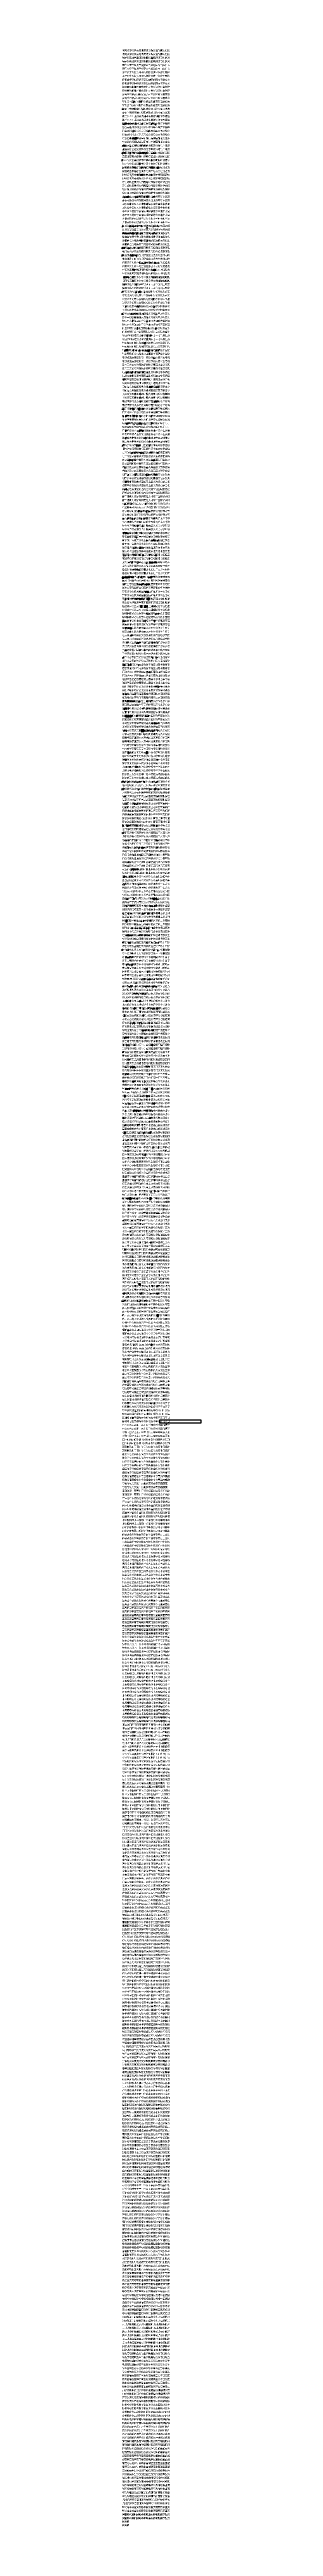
# Model space of a CAD drawing. Header units: millimetres. Extents: x 57484 to 62949, y 20083 to 192180.
import ezdxf

# ---------------------------------------------------------------- set-up
doc = ezdxf.new("R2010")
doc.units = ezdxf.units.MM
doc.header["$MEASUREMENT"] = 0
doc.layers.add('PenUp', color=1, linetype='Continuous')
doc.styles.add('border', font='simplex.shx', dxfattribs={"bigfont": 'border.shx'})
doc.styles.add('chin2', font='simplex.shx', dxfattribs={"bigfont": 'chin2.shx'})
doc.styles.add('gbk', font='simplex.shx', dxfattribs={"bigfont": 'gbk.shx'})
doc.styles.add('xdx', font='simplex.shx', dxfattribs={"bigfont": 'xdx.shx'})
doc.dimstyles.get("Standard").update_dxf_attribs({"dimscale": 2, "dimtxt": 1, "dimasz": 1, "dimexe": 0.18, "dimexo": 0.0625, "dimgap": 0.9, "dimtad": 0, "dimtih": 1, "dimtoh": 1, "dimdec": 0, "dimzin": 12, "dimdsep": 46, "dimtxsty": 'chin2', "dimblk": 'OPEN', "dimcen": 1, "dimadec": 0, "dimazin": 3, "dimtfac": 1, "dimtdec": 0, "dimtofl": 0, "dimtmove": 0, "dimatfit": 3, "dimldrblk": 'OPEN', "dimfxl": 1, "dimtolj": 1, "dimtzin": 0, "dimarcsym": 0})

# ---------------------------------------------------------------- blocks, each defined once
blk = doc.blocks.new('_Open')
at = {"color": 0, "linetype": 'ByBlock', "lineweight": -2}
for p, q in [((-1, 0), (0, 0)), ((-1, 0), (0, 0)), ((0, 0), (-1, 0))]:
    blk.add_line(p, q, dxfattribs=at)
blk = doc.blocks.new('*D3')
at = {"color": 0, "lineweight": -2, "transparency": 16777216}
for p, q in [((58454, 186061), (58516, 186061)), ((58481, 185997), (58516, 185997)), ((58516, 186059), (58516, 186032)), ((58516, 185999), (58516, 186027))]:
    blk.add_line(p, q, dxfattribs=at)
at = {"layer": 'Defpoints', "color": 0, "transparency": 16777216}
for p in [(58454, 186061), (58481, 185997), (58516, 185997)]:
    blk.add_point(p, dxfattribs=at)
at = {"color": 0, "lineweight": -2, "transparency": 16777216, "xscale": 2, "yscale": 2, "zscale": 2}
for p, rotation in [((58516, 186061), 90), ((58516, 185997), 270)]:
    blk.add_blockref('_Open', p, dxfattribs=dict(at, rotation=rotation))
at = {"color": 0, "transparency": 16777216, "insert": (58516, 186029), "char_height": 2, "attachment_point": 5, "style": 'chin2'}
blk.add_mtext('\\A1;64', dxfattribs=at)
blk = doc.blocks.new('*D4')
at = {"color": 0, "lineweight": -2, "transparency": 16777216}
for p, q in [((58020, 179957), (58038, 179957)), ((58020, 179852), (58038, 179852)), ((58038, 179955), (58038, 179907)), ((58038, 179854), (58038, 179902))]:
    blk.add_line(p, q, dxfattribs=at)
at = {"layer": 'Defpoints', "color": 0, "transparency": 16777216}
for p in [(58019, 179957), (58019, 179852), (58038, 179852)]:
    blk.add_point(p, dxfattribs=at)
at = {"color": 0, "lineweight": -2, "transparency": 16777216, "xscale": 2, "yscale": 2, "zscale": 2}
for p, rotation in [((58038, 179957), 90), ((58038, 179852), 270)]:
    blk.add_blockref('_Open', p, dxfattribs=dict(at, rotation=rotation))
at = {"color": 0, "transparency": 16777216, "insert": (58038, 179905), "char_height": 2, "attachment_point": 5, "style": 'chin2'}
blk.add_mtext('\\A1;105', dxfattribs=at)
blk = doc.blocks.new('*D5')
at = {"color": 0, "lineweight": -2, "transparency": 16777216}
for p, q in [((58469, 179449), (58479, 179449)), ((58469, 179348), (58479, 179348)), ((58478, 179447), (58478, 179401)), ((58478, 179350), (58478, 179396))]:
    blk.add_line(p, q, dxfattribs=at)
at = {"layer": 'Defpoints', "color": 0, "transparency": 16777216}
for p in [(58469, 179449), (58469, 179348), (58478, 179348)]:
    blk.add_point(p, dxfattribs=at)
at = {"color": 0, "lineweight": -2, "transparency": 16777216, "xscale": 2, "yscale": 2, "zscale": 2}
for p, rotation in [((58478, 179449), 90), ((58478, 179348), 270)]:
    blk.add_blockref('_Open', p, dxfattribs=dict(at, rotation=rotation))
at = {"color": 0, "transparency": 16777216, "insert": (58478, 179398), "char_height": 2, "attachment_point": 5, "style": 'chin2'}
blk.add_mtext('\\A1;102', dxfattribs=at)
blk = doc.blocks.new('*D6')
at = {"color": 0, "lineweight": -2, "transparency": 16777216}
for p, q in [((58204, 177922), (58193, 177922)), ((58193, 177920), (58193, 177871)), ((58193, 177817), (58193, 177866)), ((58204, 177815), (58193, 177815))]:
    blk.add_line(p, q, dxfattribs=at)
at = {"layer": 'Defpoints', "color": 0, "transparency": 16777216}
for p in [(58193, 177815), (58204, 177922), (58204, 177815)]:
    blk.add_point(p, dxfattribs=at)
at = {"color": 0, "lineweight": -2, "transparency": 16777216, "xscale": 2, "yscale": 2, "zscale": 2}
for p, rotation in [((58193, 177922), 90), ((58193, 177815), 270)]:
    blk.add_blockref('_Open', p, dxfattribs=dict(at, rotation=rotation))
at = {"color": 0, "transparency": 16777216, "insert": (58193, 177869), "char_height": 2, "attachment_point": 5, "style": 'chin2'}
blk.add_mtext('\\A1;106', dxfattribs=at)
blk = doc.blocks.new('*D7')
at = {"color": 0, "lineweight": -2, "transparency": 16777216}
for p, q in [((58470, 177914), (58482, 177914)), ((58470, 177811), (58482, 177811)), ((58481, 177912), (58481, 177866)), ((58481, 177813), (58481, 177860))]:
    blk.add_line(p, q, dxfattribs=at)
at = {"layer": 'Defpoints', "color": 0, "transparency": 16777216}
for p in [(58470, 177914), (58470, 177811), (58481, 177811)]:
    blk.add_point(p, dxfattribs=at)
at = {"color": 0, "lineweight": -2, "transparency": 16777216, "xscale": 2, "yscale": 2, "zscale": 2}
for p, rotation in [((58481, 177914), 90), ((58481, 177811), 270)]:
    blk.add_blockref('_Open', p, dxfattribs=dict(at, rotation=rotation))
at = {"color": 0, "transparency": 16777216, "insert": (58481, 177863), "char_height": 2, "attachment_point": 5, "style": 'chin2'}
blk.add_mtext('\\A1;103', dxfattribs=at)
blk = doc.blocks.new('*D8')
at = {"color": 0, "lineweight": -2, "transparency": 16777216}
for p, q in [((57586, 167226), (57602, 167226)), ((57586, 167151), (57602, 167151)), ((57601, 167224), (57601, 167191)), ((57601, 167153), (57601, 167185))]:
    blk.add_line(p, q, dxfattribs=at)
at = {"layer": 'Defpoints', "color": 0, "transparency": 16777216}
for p in [(57586, 167226), (57586, 167151), (57601, 167151)]:
    blk.add_point(p, dxfattribs=at)
at = {"color": 0, "lineweight": -2, "transparency": 16777216, "xscale": 2, "yscale": 2, "zscale": 2}
for p, rotation in [((57601, 167226), 90), ((57601, 167151), 270)]:
    blk.add_blockref('_Open', p, dxfattribs=dict(at, rotation=rotation))
at = {"color": 0, "transparency": 16777216, "insert": (57601, 167188), "char_height": 2, "attachment_point": 5, "style": 'chin2'}
blk.add_mtext('\\A1;75', dxfattribs=at)
blk = doc.blocks.new('*D9')
at = {"color": 0, "lineweight": -2, "transparency": 16777216}
for p, q in [((58239, 167256), (58243, 167256)), ((58239, 167157), (58243, 167157)), ((58243, 167254), (58243, 167209)), ((58243, 167159), (58243, 167204))]:
    blk.add_line(p, q, dxfattribs=at)
at = {"layer": 'Defpoints', "color": 0, "transparency": 16777216}
for p in [(58239, 167256), (58239, 167157), (58243, 167157)]:
    blk.add_point(p, dxfattribs=at)
at = {"color": 0, "lineweight": -2, "transparency": 16777216, "xscale": 2, "yscale": 2, "zscale": 2}
for p, rotation in [((58243, 167256), 90), ((58243, 167157), 270)]:
    blk.add_blockref('_Open', p, dxfattribs=dict(at, rotation=rotation))
at = {"color": 0, "transparency": 16777216, "insert": (58243, 167206), "char_height": 2, "attachment_point": 5, "style": 'chin2'}
blk.add_mtext('\\A1;100', dxfattribs=at)
blk = doc.blocks.new('*D10')
at = {"color": 0, "lineweight": -2, "transparency": 16777216}
for p, q in [((58590, 135225), (58597, 135225)), ((58590, 135181), (58597, 135181)), ((58597, 135223), (58597, 135206)), ((58597, 135183), (58597, 135200))]:
    blk.add_line(p, q, dxfattribs=at)
at = {"layer": 'Defpoints', "color": 0, "transparency": 16777216}
for p in [(58590, 135225), (58590, 135181), (58597, 135181)]:
    blk.add_point(p, dxfattribs=at)
at = {"color": 0, "lineweight": -2, "transparency": 16777216, "xscale": 2, "yscale": 2, "zscale": 2}
for p, rotation in [((58597, 135225), 90), ((58597, 135181), 270)]:
    blk.add_blockref('_Open', p, dxfattribs=dict(at, rotation=rotation))
at = {"color": 0, "transparency": 16777216, "insert": (58597, 135203), "char_height": 2, "attachment_point": 5, "style": 'chin2'}
blk.add_mtext('\\A1;44', dxfattribs=at)
blk = doc.blocks.new('*D11')
at = {"layer": 'Defpoints', "color": 0, "transparency": 16777216}
for p in [(57948, 123028), (57948, 122953), (57974, 122953)]:
    blk.add_point(p, dxfattribs=at)
at = {"layer": 'PenUp', "color": 0, "lineweight": -2, "transparency": 16777216}
for p, q in [((57948, 123028), (57974, 123028)), ((57948, 122953), (57974, 122953)), ((57974, 123026), (57974, 122993)), ((57974, 122955), (57974, 122988))]:
    blk.add_line(p, q, dxfattribs=at)
at = {"layer": 'PenUp', "color": 0, "lineweight": -2, "transparency": 16777216, "xscale": 2, "yscale": 2, "zscale": 2}
for p, rotation in [((57974, 123028), 90), ((57974, 122953), 270)]:
    blk.add_blockref('_Open', p, dxfattribs=dict(at, rotation=rotation))
at = {"layer": 'PenUp', "color": 0, "transparency": 16777216, "insert": (57974, 122991), "char_height": 2, "attachment_point": 5, "style": 'chin2'}
blk.add_mtext('\\A1;75', dxfattribs=at)
blk = doc.blocks.new('*D12')
at = {"layer": 'Defpoints', "color": 0, "transparency": 16777216}
for p in [(58344, 123052), (58344, 122957), (58356, 122957)]:
    blk.add_point(p, dxfattribs=at)
at = {"layer": 'PenUp', "color": 0, "lineweight": -2, "transparency": 16777216}
for p, q in [((58344, 123052), (58356, 123052)), ((58344, 122957), (58356, 122957)), ((58356, 123050), (58356, 123007)), ((58356, 122959), (58356, 123002))]:
    blk.add_line(p, q, dxfattribs=at)
at = {"layer": 'PenUp', "color": 0, "lineweight": -2, "transparency": 16777216, "xscale": 2, "yscale": 2, "zscale": 2}
for p, rotation in [((58356, 123052), 90), ((58356, 122957), 270)]:
    blk.add_blockref('_Open', p, dxfattribs=dict(at, rotation=rotation))
at = {"layer": 'PenUp', "color": 0, "transparency": 16777216, "insert": (58356, 123005), "char_height": 2, "attachment_point": 5, "style": 'chin2'}
blk.add_mtext('\\A1;95', dxfattribs=at)
blk = doc.blocks.new('*D13')
at = {"layer": 'Defpoints', "color": 0, "transparency": 16777216}
for p in [(59597, 123015), (59597, 122953), (59613, 122953)]:
    blk.add_point(p, dxfattribs=at)
at = {"layer": 'PenUp', "color": 0, "lineweight": -2, "transparency": 16777216}
for p, q in [((59597, 123015), (59613, 123015)), ((59597, 122953), (59613, 122953)), ((59613, 123013), (59613, 122987)), ((59613, 122955), (59613, 122981))]:
    blk.add_line(p, q, dxfattribs=at)
at = {"layer": 'PenUp', "color": 0, "lineweight": -2, "transparency": 16777216, "xscale": 2, "yscale": 2, "zscale": 2}
for p, rotation in [((59613, 123015), 90), ((59613, 122953), 270)]:
    blk.add_blockref('_Open', p, dxfattribs=dict(at, rotation=rotation))
at = {"layer": 'PenUp', "color": 0, "transparency": 16777216, "insert": (59613, 122984), "char_height": 2, "attachment_point": 5, "style": 'chin2'}
blk.add_mtext('\\A1;61', dxfattribs=at)
blk = doc.blocks.new('*D14')
at = {"layer": 'Defpoints', "color": 0, "transparency": 16777216}
for p in [(59489, 114402), (59489, 114342), (59501, 114342)]:
    blk.add_point(p, dxfattribs=at)
at = {"layer": 'PenUp', "color": 0, "lineweight": -2, "transparency": 16777216}
for p, q in [((59489, 114402), (59501, 114402)), ((59489, 114342), (59501, 114342)), ((59501, 114400), (59501, 114375)), ((59501, 114344), (59501, 114370))]:
    blk.add_line(p, q, dxfattribs=at)
at = {"layer": 'PenUp', "color": 0, "lineweight": -2, "transparency": 16777216, "xscale": 2, "yscale": 2, "zscale": 2}
for p, rotation in [((59501, 114402), 90), ((59501, 114342), 270)]:
    blk.add_blockref('_Open', p, dxfattribs=dict(at, rotation=rotation))
at = {"layer": 'PenUp', "color": 0, "transparency": 16777216, "insert": (59501, 114372), "char_height": 2, "attachment_point": 5, "style": 'chin2'}
blk.add_mtext('\\A1;60', dxfattribs=at)
blk = doc.blocks.new('*D15')
at = {"layer": 'Defpoints', "color": 0, "transparency": 16777216}
for p in [(59456, 114328), (59456, 114313), (59463, 114313)]:
    blk.add_point(p, dxfattribs=at)
at = {"layer": 'PenUp', "color": 0, "lineweight": -2, "transparency": 16777216}
for p, q in [((59456, 114328), (59463, 114328)), ((59456, 114313), (59463, 114313)), ((59463, 114326), (59463, 114323)), ((59463, 114315), (59463, 114318))]:
    blk.add_line(p, q, dxfattribs=at)
at = {"layer": 'PenUp', "color": 0, "lineweight": -2, "transparency": 16777216, "xscale": 2, "yscale": 2, "zscale": 2}
for p, rotation in [((59463, 114328), 90), ((59463, 114313), 270)]:
    blk.add_blockref('_Open', p, dxfattribs=dict(at, rotation=rotation))
at = {"layer": 'PenUp', "color": 0, "transparency": 16777216, "insert": (59463, 114321), "char_height": 2, "attachment_point": 5, "style": 'chin2'}
blk.add_mtext('\\A1;15', dxfattribs=at)
blk = doc.blocks.new('*D16')
at = {"layer": 'Defpoints', "color": 0, "transparency": 16777216}
for p in [(58236, 112307), (58236, 112292), (58241, 112292)]:
    blk.add_point(p, dxfattribs=at)
at = {"layer": 'PenUp', "color": 0, "lineweight": -2, "transparency": 16777216}
for p, q in [((58236, 112307), (58241, 112307)), ((58236, 112292), (58241, 112292)), ((58241, 112305), (58241, 112302)), ((58241, 112294), (58241, 112297))]:
    blk.add_line(p, q, dxfattribs=at)
at = {"layer": 'PenUp', "color": 0, "lineweight": -2, "transparency": 16777216, "xscale": 2, "yscale": 2, "zscale": 2}
for p, rotation in [((58241, 112307), 90), ((58241, 112292), 270)]:
    blk.add_blockref('_Open', p, dxfattribs=dict(at, rotation=rotation))
at = {"layer": 'PenUp', "color": 0, "transparency": 16777216, "insert": (58241, 112300), "char_height": 2, "attachment_point": 5, "style": 'chin2'}
blk.add_mtext('\\A1;16', dxfattribs=at)
blk = doc.blocks.new('*D17')
at = {"layer": 'Defpoints', "color": 0, "transparency": 16777216}
for p in [(59479, 109315), (59479, 109243), (59489, 109315)]:
    blk.add_point(p, dxfattribs=at)
at = {"layer": 'PenUp', "color": 0, "lineweight": -2, "transparency": 16777216}
for p, q in [((59479, 109315), (59490, 109315)), ((59479, 109243), (59490, 109243)), ((59489, 109313), (59489, 109282)), ((59489, 109245), (59489, 109276))]:
    blk.add_line(p, q, dxfattribs=at)
at = {"layer": 'PenUp', "color": 0, "lineweight": -2, "transparency": 16777216, "xscale": 2, "yscale": 2, "zscale": 2}
for p, rotation in [((59489, 109315), 90), ((59489, 109243), 270)]:
    blk.add_blockref('_Open', p, dxfattribs=dict(at, rotation=rotation))
at = {"layer": 'PenUp', "color": 0, "transparency": 16777216, "insert": (59489, 109279), "char_height": 2, "attachment_point": 5, "style": 'chin2'}
blk.add_mtext('\\A1;72', dxfattribs=at)
blk = doc.blocks.new('*D18')
at = {"layer": 'Defpoints', "color": 0, "transparency": 16777216}
for p in [(58836, 105784), (58852, 105784), (58852, 105708)]:
    blk.add_point(p, dxfattribs=at)
at = {"layer": 'PenUp', "color": 0, "lineweight": -2, "transparency": 16777216}
for p, q in [((58851, 105784), (58836, 105784)), ((58836, 105782), (58836, 105749)), ((58836, 105710), (58836, 105744)), ((58851, 105708), (58836, 105708))]:
    blk.add_line(p, q, dxfattribs=at)
at = {"layer": 'PenUp', "color": 0, "lineweight": -2, "transparency": 16777216, "xscale": 2, "yscale": 2, "zscale": 2}
for p, rotation in [((58836, 105784), 90), ((58836, 105708), 270)]:
    blk.add_blockref('_Open', p, dxfattribs=dict(at, rotation=rotation))
at = {"layer": 'PenUp', "color": 0, "transparency": 16777216, "insert": (58836, 105746), "char_height": 2, "attachment_point": 5, "style": 'chin2'}
blk.add_mtext('\\A1;76', dxfattribs=at)
blk = doc.blocks.new('*D19')
at = {"color": 0, "lineweight": -2, "transparency": 16777216}
for p, q in [((57581, 102181), (57595, 102181)), ((57581, 102132), (57595, 102132)), ((57594, 102179), (57594, 102160)), ((57594, 102134), (57594, 102154))]:
    blk.add_line(p, q, dxfattribs=at)
at = {"layer": 'Defpoints', "color": 0, "transparency": 16777216}
for p in [(57581, 102181), (57581, 102132), (57594, 102132)]:
    blk.add_point(p, dxfattribs=at)
at = {"color": 0, "lineweight": -2, "transparency": 16777216, "xscale": 2, "yscale": 2, "zscale": 2}
for p, rotation in [((57594, 102181), 90), ((57594, 102132), 270)]:
    blk.add_blockref('_Open', p, dxfattribs=dict(at, rotation=rotation))
at = {"color": 0, "transparency": 16777216, "insert": (57594, 102157), "char_height": 2, "attachment_point": 5, "style": 'chin2'}
blk.add_mtext('\\A1;49', dxfattribs=at)
blk = doc.blocks.new('*D20')
at = {"color": 0, "lineweight": -2, "transparency": 16777216}
for p, q in [((58461, 100647), (58470, 100647)), ((58461, 100637), (58470, 100637)), ((58469, 100635), (58467, 100635)), ((58469, 100645), (58469, 100639)), ((58469, 100637), (58469, 100635))]:
    blk.add_line(p, q, dxfattribs=at)
at = {"layer": 'Defpoints', "color": 0, "transparency": 16777216}
for p in [(58460, 100647), (58460, 100637), (58469, 100637)]:
    blk.add_point(p, dxfattribs=at)
at = {"color": 0, "lineweight": -2, "transparency": 16777216, "xscale": 2, "yscale": 2, "zscale": 2}
for p, rotation in [((58469, 100647), 90), ((58469, 100637), 270)]:
    blk.add_blockref('_Open', p, dxfattribs=dict(at, rotation=rotation))
at = {"color": 0, "transparency": 16777216, "insert": (58464, 100635), "char_height": 2, "attachment_point": 5, "style": 'chin2'}
blk.add_mtext('\\A1;10', dxfattribs=at)
blk = doc.blocks.new('*D21')
at = {"color": 0, "lineweight": -2, "transparency": 16777216}
for p, q in [((58594, 99629), (58618, 99629)), ((58594, 99584), (58618, 99584)), ((58618, 99627), (58618, 99610)), ((58618, 99586), (58618, 99604))]:
    blk.add_line(p, q, dxfattribs=at)
at = {"layer": 'Defpoints', "color": 0, "transparency": 16777216}
for p in [(58594, 99629), (58594, 99584), (58618, 99584)]:
    blk.add_point(p, dxfattribs=at)
at = {"color": 0, "lineweight": -2, "transparency": 16777216, "xscale": 2, "yscale": 2, "zscale": 2}
for p, rotation in [((58618, 99629), 90), ((58618, 99584), 270)]:
    blk.add_blockref('_Open', p, dxfattribs=dict(at, rotation=rotation))
at = {"color": 0, "transparency": 16777216, "insert": (58618, 99607), "char_height": 2, "attachment_point": 5, "style": 'chin2'}
blk.add_mtext('\\A1;45', dxfattribs=at)
blk = doc.blocks.new('*D22')
at = {"color": 0, "lineweight": -2, "transparency": 16777216}
for p, q in [((59723, 98159), (59730, 98159)), ((59729, 98157), (59729, 98118)), ((59729, 98073), (59729, 98112)), ((59723, 98071), (59730, 98071))]:
    blk.add_line(p, q, dxfattribs=at)
at = {"layer": 'Defpoints', "color": 0, "transparency": 16777216}
for p in [(59723, 98159), (59723, 98071), (59729, 98071)]:
    blk.add_point(p, dxfattribs=at)
at = {"color": 0, "lineweight": -2, "transparency": 16777216, "xscale": 2, "yscale": 2, "zscale": 2}
for p, rotation in [((59729, 98159), 90), ((59729, 98071), 270)]:
    blk.add_blockref('_Open', p, dxfattribs=dict(at, rotation=rotation))
at = {"color": 0, "transparency": 16777216, "insert": (59729, 98115), "char_height": 2, "attachment_point": 5, "style": 'chin2'}
blk.add_mtext('\\A1;88', dxfattribs=at)
blk = doc.blocks.new('*D23')
at = {"color": 0, "lineweight": -2, "transparency": 16777216}
for p, q in [((58311, 188597), (58325, 188597)), ((58311, 188587), (58325, 188587)), ((58325, 188585), (58323, 188585)), ((58325, 188595), (58325, 188589)), ((58325, 188587), (58325, 188585))]:
    blk.add_line(p, q, dxfattribs=at)
at = {"layer": 'Defpoints', "color": 0, "transparency": 16777216}
for p in [(58311, 188597), (58311, 188587), (58325, 188587)]:
    blk.add_point(p, dxfattribs=at)
at = {"color": 0, "lineweight": -2, "transparency": 16777216, "xscale": 2, "yscale": 2, "zscale": 2}
for p, rotation in [((58325, 188597), 90), ((58325, 188587), 270)]:
    blk.add_blockref('_Open', p, dxfattribs=dict(at, rotation=rotation))
at = {"color": 0, "transparency": 16777216, "insert": (58320, 188585), "char_height": 2, "attachment_point": 5, "style": 'chin2'}
blk.add_mtext('\\A1;10', dxfattribs=at)
blk = doc.blocks.new('*D24')
at = {"color": 0, "lineweight": -2, "transparency": 16777216}
for p, q in [((58640, 184984), (58638, 184984)), ((58640, 184980), (58640, 184985)), ((58649, 184984), (58642, 184984)), ((58651, 184980), (58651, 184985))]:
    blk.add_line(p, q, dxfattribs=at)
at = {"layer": 'Defpoints', "color": 0, "transparency": 16777216}
for p in [(58640, 184984), (58640, 184979), (58651, 184979)]:
    blk.add_point(p, dxfattribs=at)
at = {"color": 0, "lineweight": -2, "transparency": 16777216, "xscale": 2, "yscale": 2, "zscale": 2, "rotation": 180}
blk.add_blockref('_Open', (58640, 184984), dxfattribs=at)
at = {"color": 0, "lineweight": -2, "transparency": 16777216, "xscale": 2, "yscale": 2, "zscale": 2}
blk.add_blockref('_Open', (58651, 184984), dxfattribs=at)
at = {"color": 0, "transparency": 16777216, "insert": (58635, 184984), "char_height": 2, "attachment_point": 5, "style": 'chin2'}
blk.add_mtext('\\A1;11', dxfattribs=at)
blk = doc.blocks.new('*D25')
at = {"color": 0, "lineweight": -2, "transparency": 16777216}
for p, q in [((58673, 184984), (58673, 184978)), ((58675, 184979), (58681, 184979)), ((58692, 184979), (58686, 184979)), ((58694, 184984), (58694, 184978))]:
    blk.add_line(p, q, dxfattribs=at)
at = {"layer": 'Defpoints', "color": 0, "transparency": 16777216}
for p in [(58673, 184984), (58694, 184984), (58694, 184979)]:
    blk.add_point(p, dxfattribs=at)
at = {"color": 0, "lineweight": -2, "transparency": 16777216, "xscale": 2, "yscale": 2, "zscale": 2, "rotation": 180}
blk.add_blockref('_Open', (58673, 184979), dxfattribs=at)
at = {"color": 0, "lineweight": -2, "transparency": 16777216, "xscale": 2, "yscale": 2, "zscale": 2}
blk.add_blockref('_Open', (58694, 184979), dxfattribs=at)
at = {"color": 0, "transparency": 16777216, "insert": (58683, 184979), "char_height": 2, "attachment_point": 5, "style": 'chin2'}
blk.add_mtext('\\A1;21', dxfattribs=at)
blk = doc.blocks.new('*D26')
at = {"color": 0, "lineweight": -2, "transparency": 16777216}
for p, q in [((59609, 183922), (59615, 183922)), ((59609, 183908), (59615, 183908)), ((59615, 183920), (59615, 183918)), ((59615, 183910), (59615, 183912))]:
    blk.add_line(p, q, dxfattribs=at)
at = {"layer": 'Defpoints', "color": 0, "transparency": 16777216}
for p in [(59609, 183922), (59609, 183908), (59615, 183908)]:
    blk.add_point(p, dxfattribs=at)
at = {"color": 0, "lineweight": -2, "transparency": 16777216, "xscale": 2, "yscale": 2, "zscale": 2}
for p, rotation in [((59615, 183922), 90), ((59615, 183908), 270)]:
    blk.add_blockref('_Open', p, dxfattribs=dict(at, rotation=rotation))
at = {"color": 0, "transparency": 16777216, "insert": (59615, 183915), "char_height": 2, "attachment_point": 5, "style": 'chin2'}
blk.add_mtext('\\A1;14', dxfattribs=at)
blk = doc.blocks.new('*D27')
at = {"color": 0, "lineweight": -2, "transparency": 16777216}
for p, q in [((58689, 184924), (58687, 184924)), ((58691, 184926), (58691, 184924)), ((58694, 184926), (58694, 184924)), ((58696, 184924), (58698, 184924))]:
    blk.add_line(p, q, dxfattribs=at)
at = {"layer": 'Defpoints', "color": 0, "transparency": 16777216}
for p in [(58691, 184926), (58694, 184926), (58694, 184924)]:
    blk.add_point(p, dxfattribs=at)
at = {"color": 0, "lineweight": -2, "transparency": 16777216, "xscale": 2, "yscale": 2, "zscale": 2}
blk.add_blockref('_Open', (58691, 184924), dxfattribs=at)
at = {"color": 0, "lineweight": -2, "transparency": 16777216, "xscale": 2, "yscale": 2, "zscale": 2, "rotation": 180}
blk.add_blockref('_Open', (58694, 184924), dxfattribs=at)
at = {"color": 0, "transparency": 16777216, "insert": (58701, 184924), "char_height": 2, "attachment_point": 5, "style": 'chin2'}
blk.add_mtext('\\A1;3', dxfattribs=at)
blk = doc.blocks.new('*D28')
at = {"color": 0, "lineweight": -2, "transparency": 16777216}
for p, q in [((59332, 183420), (59341, 183420)), ((59332, 183406), (59341, 183406)), ((59341, 183418), (59341, 183416)), ((59341, 183408), (59341, 183410))]:
    blk.add_line(p, q, dxfattribs=at)
at = {"layer": 'Defpoints', "color": 0, "transparency": 16777216}
for p in [(59332, 183420), (59332, 183406), (59341, 183406)]:
    blk.add_point(p, dxfattribs=at)
at = {"color": 0, "lineweight": -2, "transparency": 16777216, "xscale": 2, "yscale": 2, "zscale": 2}
for p, rotation in [((59341, 183420), 90), ((59341, 183406), 270)]:
    blk.add_blockref('_Open', p, dxfattribs=dict(at, rotation=rotation))
at = {"color": 0, "transparency": 16777216, "insert": (59341, 183413), "char_height": 2, "attachment_point": 5, "style": 'chin2'}
blk.add_mtext('\\A1;14', dxfattribs=at)
blk = doc.blocks.new('*D29')
at = {"color": 0, "lineweight": -2, "transparency": 16777216}
for p, q in [((59831, 173769), (59829, 173769)), ((59833, 173782), (59833, 173768)), ((59835, 173811), (59835, 173768)), ((59837, 173769), (59839, 173769))]:
    blk.add_line(p, q, dxfattribs=at)
at = {"layer": 'Defpoints', "color": 0, "transparency": 16777216}
for p in [(59833, 173782), (59833, 173769), (59835, 173811)]:
    blk.add_point(p, dxfattribs=at)
at = {"color": 0, "lineweight": -2, "transparency": 16777216, "xscale": 2, "yscale": 2, "zscale": 2}
blk.add_blockref('_Open', (59833, 173769), dxfattribs=at)
at = {"color": 0, "lineweight": -2, "transparency": 16777216, "xscale": 2, "yscale": 2, "zscale": 2, "rotation": 180}
blk.add_blockref('_Open', (59835, 173769), dxfattribs=at)
at = {"color": 0, "transparency": 16777216, "insert": (59827, 173769), "char_height": 2, "attachment_point": 5, "style": 'chin2'}
blk.add_mtext('\\A1;2', dxfattribs=at)
blk = doc.blocks.new('*D30')
at = {"color": 0, "lineweight": -2, "transparency": 16777216}
for p, q in [((58847, 172331), (58872, 172331)), ((58847, 172291), (58872, 172291)), ((58872, 172329), (58872, 172314)), ((58872, 172293), (58872, 172308))]:
    blk.add_line(p, q, dxfattribs=at)
at = {"layer": 'Defpoints', "color": 0, "transparency": 16777216}
for p in [(58847, 172331), (58847, 172291), (58872, 172291)]:
    blk.add_point(p, dxfattribs=at)
at = {"color": 0, "lineweight": -2, "transparency": 16777216, "xscale": 2, "yscale": 2, "zscale": 2}
for p, rotation in [((58872, 172331), 90), ((58872, 172291), 270)]:
    blk.add_blockref('_Open', p, dxfattribs=dict(at, rotation=rotation))
at = {"color": 0, "transparency": 16777216, "insert": (58872, 172311), "char_height": 2, "attachment_point": 5, "style": 'chin2'}
blk.add_mtext('\\A1;40', dxfattribs=at)
blk = doc.blocks.new('*D31')
at = {"color": 0, "lineweight": -2, "transparency": 16777216}
for p, q in [((59221, 172247), (59244, 172247)), ((59221, 172232), (59244, 172232)), ((59244, 172245), (59244, 172243)), ((59244, 172234), (59244, 172237))]:
    blk.add_line(p, q, dxfattribs=at)
at = {"layer": 'Defpoints', "color": 0, "transparency": 16777216}
for p in [(59221, 172247), (59221, 172232), (59244, 172232)]:
    blk.add_point(p, dxfattribs=at)
at = {"color": 0, "lineweight": -2, "transparency": 16777216, "xscale": 2, "yscale": 2, "zscale": 2}
for p, rotation in [((59244, 172247), 90), ((59244, 172232), 270)]:
    blk.add_blockref('_Open', p, dxfattribs=dict(at, rotation=rotation))
at = {"color": 0, "transparency": 16777216, "insert": (59244, 172240), "char_height": 2, "attachment_point": 5, "style": 'chin2'}
blk.add_mtext('\\A1;15', dxfattribs=at)
blk = doc.blocks.new('*D32')
at = {"color": 0, "lineweight": -2, "transparency": 16777216}
for p, q in [((59229, 172352), (59247, 172352)), ((59229, 172285), (59247, 172285)), ((59247, 172350), (59247, 172321)), ((59247, 172287), (59247, 172316))]:
    blk.add_line(p, q, dxfattribs=at)
at = {"layer": 'Defpoints', "color": 0, "transparency": 16777216}
for p in [(59229, 172352), (59229, 172285), (59247, 172285)]:
    blk.add_point(p, dxfattribs=at)
at = {"color": 0, "lineweight": -2, "transparency": 16777216, "xscale": 2, "yscale": 2, "zscale": 2}
for p, rotation in [((59247, 172352), 90), ((59247, 172285), 270)]:
    blk.add_blockref('_Open', p, dxfattribs=dict(at, rotation=rotation))
at = {"color": 0, "transparency": 16777216, "insert": (59247, 172318), "char_height": 2, "attachment_point": 5, "style": 'chin2'}
blk.add_mtext('\\A1;66', dxfattribs=at)
blk = doc.blocks.new('*D33')
at = {"color": 0, "lineweight": -2, "transparency": 16777216}
for p, q in [((59456, 172352), (59446, 172352)), ((59456, 172251), (59446, 172251)), ((59447, 172350), (59447, 172304)), ((59447, 172253), (59447, 172299))]:
    blk.add_line(p, q, dxfattribs=at)
at = {"layer": 'Defpoints', "color": 0, "transparency": 16777216}
for p in [(59447, 172251), (59456, 172352), (59456, 172251)]:
    blk.add_point(p, dxfattribs=at)
at = {"color": 0, "lineweight": -2, "transparency": 16777216, "xscale": 2, "yscale": 2, "zscale": 2}
for p, rotation in [((59447, 172352), 90), ((59447, 172251), 270)]:
    blk.add_blockref('_Open', p, dxfattribs=dict(at, rotation=rotation))
at = {"color": 0, "transparency": 16777216, "insert": (59447, 172302), "char_height": 2, "attachment_point": 5, "style": 'chin2'}
blk.add_mtext('\\A1;102', dxfattribs=at)
blk = doc.blocks.new('*D34')
at = {"color": 0, "lineweight": -2, "transparency": 16777216}
for p, q in [((59456, 172352), (59472, 172352)), ((59456, 172287), (59472, 172287)), ((59472, 172350), (59472, 172323)), ((59472, 172289), (59472, 172317))]:
    blk.add_line(p, q, dxfattribs=at)
at = {"layer": 'Defpoints', "color": 0, "transparency": 16777216}
for p in [(59456, 172352), (59456, 172287), (59472, 172287)]:
    blk.add_point(p, dxfattribs=at)
at = {"color": 0, "lineweight": -2, "transparency": 16777216, "xscale": 2, "yscale": 2, "zscale": 2}
for p, rotation in [((59472, 172352), 90), ((59472, 172287), 270)]:
    blk.add_blockref('_Open', p, dxfattribs=dict(at, rotation=rotation))
at = {"color": 0, "transparency": 16777216, "insert": (59472, 172320), "char_height": 2, "attachment_point": 5, "style": 'chin2'}
blk.add_mtext('\\A1;65', dxfattribs=at)
blk = doc.blocks.new('*D35')
at = {"color": 0, "lineweight": -2, "transparency": 16777216}
for p, q in [((58392, 170817), (58396, 170817)), ((58392, 170815), (58396, 170815)), ((58396, 170819), (58396, 170821)), ((58396, 170821), (58398, 170821)), ((58396, 170813), (58396, 170811))]:
    blk.add_line(p, q, dxfattribs=at)
at = {"layer": 'Defpoints', "color": 0, "transparency": 16777216}
for p in [(58391, 170817), (58391, 170815), (58396, 170817)]:
    blk.add_point(p, dxfattribs=at)
at = {"color": 0, "lineweight": -2, "transparency": 16777216, "xscale": 2, "yscale": 2, "zscale": 2}
for p, rotation in [((58396, 170817), 270), ((58396, 170815), 90)]:
    blk.add_blockref('_Open', p, dxfattribs=dict(at, rotation=rotation))
at = {"color": 0, "transparency": 16777216, "insert": (58400, 170821), "char_height": 2, "attachment_point": 5, "style": 'chin2'}
blk.add_mtext('\\A1;2', dxfattribs=at)
blk = doc.blocks.new('*D36')
at = {"color": 0, "lineweight": -2, "transparency": 16777216}
for p, q in [((58708, 179941), (58722, 179941)), ((58708, 179936), (58722, 179936)), ((58722, 179932), (58720, 179932)), ((58722, 179943), (58722, 179945)), ((58722, 179934), (58722, 179932))]:
    blk.add_line(p, q, dxfattribs=at)
at = {"layer": 'Defpoints', "color": 0, "transparency": 16777216}
for p in [(58708, 179941), (58708, 179936), (58722, 179936)]:
    blk.add_point(p, dxfattribs=at)
at = {"color": 0, "lineweight": -2, "transparency": 16777216, "xscale": 2, "yscale": 2, "zscale": 2}
for p, rotation in [((58722, 179941), 270), ((58722, 179936), 90)]:
    blk.add_blockref('_Open', p, dxfattribs=dict(at, rotation=rotation))
at = {"color": 0, "transparency": 16777216, "insert": (58718, 179932), "char_height": 2, "attachment_point": 5, "style": 'chin2'}
blk.add_mtext('\\A1;5', dxfattribs=at)
blk = doc.blocks.new('*D37')
at = {"color": 0, "lineweight": -2, "transparency": 16777216}
for p, q in [((59542, 165189), (59540, 165189)), ((59544, 165175), (59544, 165189)), ((59549, 165175), (59549, 165189)), ((59551, 165189), (59553, 165189))]:
    blk.add_line(p, q, dxfattribs=at)
at = {"layer": 'Defpoints', "color": 0, "transparency": 16777216}
for p in [(59544, 165189), (59544, 165175), (59549, 165175)]:
    blk.add_point(p, dxfattribs=at)
at = {"color": 0, "lineweight": -2, "transparency": 16777216, "xscale": 2, "yscale": 2, "zscale": 2}
blk.add_blockref('_Open', (59544, 165189), dxfattribs=at)
at = {"color": 0, "lineweight": -2, "transparency": 16777216, "xscale": 2, "yscale": 2, "zscale": 2, "rotation": 180}
blk.add_blockref('_Open', (59549, 165189), dxfattribs=at)
at = {"color": 0, "transparency": 16777216, "insert": (59538, 165189), "char_height": 2, "attachment_point": 5, "style": 'chin2'}
blk.add_mtext('\\A1;5', dxfattribs=at)
blk = doc.blocks.new('*D38')
at = {"color": 0, "lineweight": -2, "transparency": 16777216}
for p, q in [((58166, 166257), (58170, 166257)), ((58166, 166249), (58170, 166249)), ((58170, 166257), (58170, 166259)), ((58170, 166259), (58172, 166259)), ((58170, 166251), (58170, 166255))]:
    blk.add_line(p, q, dxfattribs=at)
at = {"layer": 'Defpoints', "color": 0, "transparency": 16777216}
for p in [(58166, 166257), (58166, 166249), (58170, 166257)]:
    blk.add_point(p, dxfattribs=at)
at = {"color": 0, "lineweight": -2, "transparency": 16777216, "xscale": 2, "yscale": 2, "zscale": 2}
for p, rotation in [((58170, 166257), 90), ((58170, 166249), 270)]:
    blk.add_blockref('_Open', p, dxfattribs=dict(at, rotation=rotation))
at = {"color": 0, "transparency": 16777216, "insert": (58174, 166259), "char_height": 2, "attachment_point": 5, "style": 'chin2'}
blk.add_mtext('\\A1;8', dxfattribs=at)
blk = doc.blocks.new('*D39')
at = {"color": 0, "lineweight": -2, "transparency": 16777216}
for p, q in [((58177, 166135), (58191, 166135)), ((58177, 166131), (58191, 166131)), ((58191, 166127), (58189, 166127)), ((58191, 166137), (58191, 166139)), ((58191, 166129), (58191, 166127))]:
    blk.add_line(p, q, dxfattribs=at)
at = {"layer": 'Defpoints', "color": 0, "transparency": 16777216}
for p in [(58177, 166135), (58177, 166131), (58191, 166131)]:
    blk.add_point(p, dxfattribs=at)
at = {"color": 0, "lineweight": -2, "transparency": 16777216, "xscale": 2, "yscale": 2, "zscale": 2}
for p, rotation in [((58191, 166135), 270), ((58191, 166131), 90)]:
    blk.add_blockref('_Open', p, dxfattribs=dict(at, rotation=rotation))
at = {"color": 0, "transparency": 16777216, "insert": (58186, 166127), "char_height": 2, "attachment_point": 5, "style": 'chin2'}
blk.add_mtext('\\A1;5', dxfattribs=at)
blk = doc.blocks.new('*D40')
at = {"color": 0, "lineweight": -2, "transparency": 16777216}
for p, q in [((58405, 163673), (58417, 163673)), ((58405, 163619), (58417, 163619)), ((58417, 163671), (58417, 163649)), ((58417, 163621), (58417, 163644))]:
    blk.add_line(p, q, dxfattribs=at)
at = {"layer": 'Defpoints', "color": 0, "transparency": 16777216}
for p in [(58405, 163673), (58405, 163619), (58417, 163619)]:
    blk.add_point(p, dxfattribs=at)
at = {"color": 0, "lineweight": -2, "transparency": 16777216, "xscale": 2, "yscale": 2, "zscale": 2}
for p, rotation in [((58417, 163673), 90), ((58417, 163619), 270)]:
    blk.add_blockref('_Open', p, dxfattribs=dict(at, rotation=rotation))
at = {"color": 0, "transparency": 16777216, "insert": (58417, 163646), "char_height": 2, "attachment_point": 5, "style": 'chin2'}
blk.add_mtext('\\A1;54', dxfattribs=at)
blk = doc.blocks.new('*D41')
at = {"color": 0, "lineweight": -2, "transparency": 16777216}
for p, q in [((59595, 163668), (59601, 163668)), ((59595, 163611), (59601, 163611)), ((59600, 163666), (59600, 163643)), ((59600, 163613), (59600, 163637))]:
    blk.add_line(p, q, dxfattribs=at)
at = {"layer": 'Defpoints', "color": 0, "transparency": 16777216}
for p in [(59595, 163668), (59595, 163611), (59600, 163611)]:
    blk.add_point(p, dxfattribs=at)
at = {"color": 0, "lineweight": -2, "transparency": 16777216, "xscale": 2, "yscale": 2, "zscale": 2}
for p, rotation in [((59600, 163668), 90), ((59600, 163611), 270)]:
    blk.add_blockref('_Open', p, dxfattribs=dict(at, rotation=rotation))
at = {"color": 0, "transparency": 16777216, "insert": (59600, 163640), "char_height": 2, "attachment_point": 5, "style": 'chin2'}
blk.add_mtext('\\A1;57', dxfattribs=at)
blk = doc.blocks.new('*D42')
at = {"color": 0, "lineweight": -2, "transparency": 16777216}
for p, q in [((59686, 163109), (59686, 163102)), ((59688, 163102), (59695, 163102)), ((59709, 163102), (59702, 163102)), ((59711, 163109), (59711, 163102))]:
    blk.add_line(p, q, dxfattribs=at)
at = {"layer": 'Defpoints', "color": 0, "transparency": 16777216}
for p in [(59686, 163109), (59711, 163109), (59711, 163102)]:
    blk.add_point(p, dxfattribs=at)
at = {"color": 0, "lineweight": -2, "transparency": 16777216, "xscale": 2, "yscale": 2, "zscale": 2, "rotation": 180}
blk.add_blockref('_Open', (59686, 163102), dxfattribs=at)
at = {"color": 0, "lineweight": -2, "transparency": 16777216, "xscale": 2, "yscale": 2, "zscale": 2}
blk.add_blockref('_Open', (59711, 163102), dxfattribs=at)
at = {"color": 0, "transparency": 16777216, "insert": (59699, 163102), "char_height": 2, "attachment_point": 5, "style": 'chin2'}
blk.add_mtext('\\A1;25', dxfattribs=at)
blk = doc.blocks.new('*D43')
at = {"color": 0, "lineweight": -2, "transparency": 16777216}
for p, q in [((59835, 159653), (59859, 159653)), ((59835, 159623), (59859, 159623)), ((59859, 159651), (59859, 159641)), ((59859, 159625), (59859, 159635))]:
    blk.add_line(p, q, dxfattribs=at)
at = {"layer": 'Defpoints', "color": 0, "transparency": 16777216}
for p in [(59835, 159653), (59835, 159623), (59859, 159623)]:
    blk.add_point(p, dxfattribs=at)
at = {"color": 0, "lineweight": -2, "transparency": 16777216, "xscale": 2, "yscale": 2, "zscale": 2}
for p, rotation in [((59859, 159653), 90), ((59859, 159623), 270)]:
    blk.add_blockref('_Open', p, dxfattribs=dict(at, rotation=rotation))
at = {"color": 0, "transparency": 16777216, "insert": (59859, 159638), "char_height": 2, "attachment_point": 5, "style": 'chin2'}
blk.add_mtext('\\A1;30', dxfattribs=at)
blk = doc.blocks.new('*D44')
at = {"color": 0, "lineweight": -2, "transparency": 16777216}
for p, q in [((59668, 158116), (59668, 158127)), ((59670, 158127), (59680, 158127)), ((59696, 158127), (59686, 158127)), ((59698, 158116), (59698, 158127))]:
    blk.add_line(p, q, dxfattribs=at)
at = {"layer": 'Defpoints', "color": 0, "transparency": 16777216}
for p in [(59668, 158116), (59698, 158127), (59698, 158116)]:
    blk.add_point(p, dxfattribs=at)
at = {"color": 0, "lineweight": -2, "transparency": 16777216, "xscale": 2, "yscale": 2, "zscale": 2, "rotation": 180}
blk.add_blockref('_Open', (59668, 158127), dxfattribs=at)
at = {"color": 0, "lineweight": -2, "transparency": 16777216, "xscale": 2, "yscale": 2, "zscale": 2}
blk.add_blockref('_Open', (59698, 158127), dxfattribs=at)
at = {"color": 0, "transparency": 16777216, "insert": (59683, 158127), "char_height": 2, "attachment_point": 5, "style": 'chin2'}
blk.add_mtext('\\A1;30', dxfattribs=at)
blk = doc.blocks.new('*D45')
at = {"color": 0, "lineweight": -2, "transparency": 16777216}
for p, q in [((59668, 158046), (59668, 158057)), ((59670, 158057), (59711, 158057)), ((59757, 158057), (59717, 158057)), ((59759, 158046), (59759, 158057))]:
    blk.add_line(p, q, dxfattribs=at)
at = {"layer": 'Defpoints', "color": 0, "transparency": 16777216}
for p in [(59668, 158046), (59759, 158057), (59759, 158046)]:
    blk.add_point(p, dxfattribs=at)
at = {"color": 0, "lineweight": -2, "transparency": 16777216, "xscale": 2, "yscale": 2, "zscale": 2, "rotation": 180}
blk.add_blockref('_Open', (59668, 158057), dxfattribs=at)
at = {"color": 0, "lineweight": -2, "transparency": 16777216, "xscale": 2, "yscale": 2, "zscale": 2}
blk.add_blockref('_Open', (59759, 158057), dxfattribs=at)
at = {"color": 0, "transparency": 16777216, "insert": (59714, 158057), "char_height": 2, "attachment_point": 5, "style": 'chin2'}
blk.add_mtext('\\A1;91', dxfattribs=at)
blk = doc.blocks.new('*D46')
at = {"color": 0, "lineweight": -2, "transparency": 16777216}
for p, q in [((58853, 155470), (58873, 155470)), ((58854, 155456), (58873, 155456)), ((58872, 155468), (58872, 155466)), ((58872, 155458), (58872, 155461))]:
    blk.add_line(p, q, dxfattribs=at)
at = {"layer": 'Defpoints', "color": 0, "transparency": 16777216}
for p in [(58853, 155470), (58854, 155456), (58872, 155456)]:
    blk.add_point(p, dxfattribs=at)
at = {"color": 0, "lineweight": -2, "transparency": 16777216, "xscale": 2, "yscale": 2, "zscale": 2}
for p, rotation in [((58872, 155470), 90), ((58872, 155456), 270)]:
    blk.add_blockref('_Open', p, dxfattribs=dict(at, rotation=rotation))
at = {"color": 0, "transparency": 16777216, "insert": (58872, 155463), "char_height": 2, "attachment_point": 5, "style": 'chin2'}
blk.add_mtext('\\A1;14', dxfattribs=at)
blk = doc.blocks.new('*D47')
at = {"color": 0, "lineweight": -2, "transparency": 16777216}
for p, q in [((59741, 155564), (59748, 155564)), ((59741, 155539), (59748, 155539)), ((59748, 155562), (59748, 155555)), ((59748, 155541), (59748, 155549))]:
    blk.add_line(p, q, dxfattribs=at)
at = {"layer": 'Defpoints', "color": 0, "transparency": 16777216}
for p in [(59741, 155564), (59741, 155539), (59748, 155539)]:
    blk.add_point(p, dxfattribs=at)
at = {"color": 0, "lineweight": -2, "transparency": 16777216, "xscale": 2, "yscale": 2, "zscale": 2}
for p, rotation in [((59748, 155564), 90), ((59748, 155539), 270)]:
    blk.add_blockref('_Open', p, dxfattribs=dict(at, rotation=rotation))
at = {"color": 0, "transparency": 16777216, "insert": (59748, 155552), "char_height": 2, "attachment_point": 5, "style": 'chin2'}
blk.add_mtext('\\A1;25', dxfattribs=at)
blk = doc.blocks.new('*D48')
at = {"color": 0, "lineweight": -2, "transparency": 16777216}
for p, q in [((57688, 154018), (57715, 154018)), ((57688, 153947), (57715, 153947)), ((57715, 154016), (57715, 153986)), ((57715, 153949), (57715, 153980))]:
    blk.add_line(p, q, dxfattribs=at)
at = {"layer": 'Defpoints', "color": 0, "transparency": 16777216}
for p in [(57688, 154018), (57688, 153947), (57715, 153947)]:
    blk.add_point(p, dxfattribs=at)
at = {"color": 0, "lineweight": -2, "transparency": 16777216, "xscale": 2, "yscale": 2, "zscale": 2}
for p, rotation in [((57715, 154018), 90), ((57715, 153947), 270)]:
    blk.add_blockref('_Open', p, dxfattribs=dict(at, rotation=rotation))
at = {"color": 0, "transparency": 16777216, "insert": (57715, 153983), "char_height": 2, "attachment_point": 5, "style": 'chin2'}
blk.add_mtext('\\A1;71', dxfattribs=at)
blk = doc.blocks.new('*D49')
at = {"color": 0, "lineweight": -2, "transparency": 16777216}
for p, q in [((59091, 152516), (59103, 152516)), ((59091, 152430), (59103, 152430)), ((59103, 152514), (59103, 152476)), ((59103, 152432), (59103, 152470))]:
    blk.add_line(p, q, dxfattribs=at)
at = {"layer": 'Defpoints', "color": 0, "transparency": 16777216}
for p in [(59091, 152516), (59091, 152430), (59103, 152430)]:
    blk.add_point(p, dxfattribs=at)
at = {"color": 0, "lineweight": -2, "transparency": 16777216, "xscale": 2, "yscale": 2, "zscale": 2}
for p, rotation in [((59103, 152516), 90), ((59103, 152430), 270)]:
    blk.add_blockref('_Open', p, dxfattribs=dict(at, rotation=rotation))
at = {"color": 0, "transparency": 16777216, "insert": (59103, 152473), "char_height": 2, "attachment_point": 5, "style": 'chin2'}
blk.add_mtext('\\A1;86', dxfattribs=at)
blk = doc.blocks.new('*D50')
at = {"color": 0, "lineweight": -2, "transparency": 16777216}
for p, q in [((59739, 152527), (59757, 152527)), ((59739, 152426), (59757, 152426)), ((59756, 152525), (59756, 152479)), ((59756, 152428), (59756, 152474))]:
    blk.add_line(p, q, dxfattribs=at)
at = {"layer": 'Defpoints', "color": 0, "transparency": 16777216}
for p in [(59739, 152527), (59739, 152426), (59756, 152426)]:
    blk.add_point(p, dxfattribs=at)
at = {"color": 0, "lineweight": -2, "transparency": 16777216, "xscale": 2, "yscale": 2, "zscale": 2}
for p, rotation in [((59756, 152527), 90), ((59756, 152426), 270)]:
    blk.add_blockref('_Open', p, dxfattribs=dict(at, rotation=rotation))
at = {"color": 0, "transparency": 16777216, "insert": (59756, 152477), "char_height": 2, "attachment_point": 5, "style": 'chin2'}
blk.add_mtext('\\A1;101', dxfattribs=at)
blk = doc.blocks.new('*D51')
at = {"color": 0, "lineweight": -2, "transparency": 16777216}
for p, q in [((57581, 151948), (57587, 151948)), ((57581, 151920), (57587, 151920)), ((57586, 151946), (57586, 151937)), ((57586, 151922), (57586, 151932))]:
    blk.add_line(p, q, dxfattribs=at)
at = {"layer": 'Defpoints', "color": 0, "transparency": 16777216}
for p in [(57581, 151948), (57581, 151920), (57586, 151920)]:
    blk.add_point(p, dxfattribs=at)
at = {"color": 0, "lineweight": -2, "transparency": 16777216, "xscale": 2, "yscale": 2, "zscale": 2}
for p, rotation in [((57586, 151948), 90), ((57586, 151920), 270)]:
    blk.add_blockref('_Open', p, dxfattribs=dict(at, rotation=rotation))
at = {"color": 0, "transparency": 16777216, "insert": (57586, 151934), "char_height": 2, "attachment_point": 5, "style": 'chin2'}
blk.add_mtext('\\A1;28', dxfattribs=at)
blk = doc.blocks.new('*D52')
at = {"color": 0, "lineweight": -2, "transparency": 16777216}
for p, q in [((59835, 147463), (59846, 147463)), ((59835, 147444), (59846, 147444)), ((59845, 147461), (59845, 147456)), ((59845, 147446), (59845, 147451))]:
    blk.add_line(p, q, dxfattribs=at)
at = {"layer": 'Defpoints', "color": 0, "transparency": 16777216}
for p in [(59835, 147463), (59835, 147444), (59845, 147444)]:
    blk.add_point(p, dxfattribs=at)
at = {"color": 0, "lineweight": -2, "transparency": 16777216, "xscale": 2, "yscale": 2, "zscale": 2}
for p, rotation in [((59845, 147463), 90), ((59845, 147444), 270)]:
    blk.add_blockref('_Open', p, dxfattribs=dict(at, rotation=rotation))
at = {"color": 0, "transparency": 16777216, "insert": (59845, 147453), "char_height": 2, "attachment_point": 5, "style": 'chin2'}
blk.add_mtext('\\A1;18', dxfattribs=at)
blk = doc.blocks.new('*D53')
at = {"color": 0, "lineweight": -2, "transparency": 16777216}
for p, q in [((57706, 146949), (57713, 146949)), ((57706, 146932), (57713, 146932)), ((57713, 146947), (57713, 146944)), ((57713, 146934), (57713, 146938))]:
    blk.add_line(p, q, dxfattribs=at)
at = {"layer": 'Defpoints', "color": 0, "transparency": 16777216}
for p in [(57706, 146949), (57706, 146932), (57713, 146932)]:
    blk.add_point(p, dxfattribs=at)
at = {"color": 0, "lineweight": -2, "transparency": 16777216, "xscale": 2, "yscale": 2, "zscale": 2}
for p, rotation in [((57713, 146949), 90), ((57713, 146932), 270)]:
    blk.add_blockref('_Open', p, dxfattribs=dict(at, rotation=rotation))
at = {"color": 0, "transparency": 16777216, "insert": (57713, 146941), "char_height": 2, "attachment_point": 5, "style": 'chin2'}
blk.add_mtext('\\A1;17', dxfattribs=at)
blk = doc.blocks.new('*D54')
at = {"color": 0, "lineweight": -2, "transparency": 16777216}
for p, q in [((58084, 191136), (58097, 191136)), ((58084, 191094), (58097, 191094)), ((58097, 191134), (58097, 191118)), ((58097, 191096), (58097, 191112))]:
    blk.add_line(p, q, dxfattribs=at)
at = {"layer": 'Defpoints', "color": 0, "transparency": 16777216}
for p in [(58084, 191136), (58084, 191094), (58097, 191094)]:
    blk.add_point(p, dxfattribs=at)
at = {"color": 0, "lineweight": -2, "transparency": 16777216, "xscale": 2, "yscale": 2, "zscale": 2}
for p, rotation in [((58097, 191136), 90), ((58097, 191094), 270)]:
    blk.add_blockref('_Open', p, dxfattribs=dict(at, rotation=rotation))
at = {"color": 0, "transparency": 16777216, "insert": (58097, 191115), "char_height": 2, "attachment_point": 5, "style": 'chin2'}
blk.add_mtext('\\A1;43', dxfattribs=at)
blk = doc.blocks.new('*D55')
at = {"color": 0, "lineweight": -2, "transparency": 16777216}
for p, q in [((59174, 191087), (59184, 191087)), ((59174, 191062), (59184, 191062)), ((59183, 191085), (59183, 191077)), ((59183, 191064), (59183, 191072))]:
    blk.add_line(p, q, dxfattribs=at)
at = {"layer": 'Defpoints', "color": 0, "transparency": 16777216}
for p in [(59174, 191087), (59174, 191062), (59183, 191062)]:
    blk.add_point(p, dxfattribs=at)
at = {"color": 0, "lineweight": -2, "transparency": 16777216, "xscale": 2, "yscale": 2, "zscale": 2}
for p, rotation in [((59183, 191087), 90), ((59183, 191062), 270)]:
    blk.add_blockref('_Open', p, dxfattribs=dict(at, rotation=rotation))
at = {"color": 0, "transparency": 16777216, "insert": (59183, 191074), "char_height": 2, "attachment_point": 5, "style": 'chin2'}
blk.add_mtext('\\A1;26', dxfattribs=at)
blk = doc.blocks.new('*D56')
at = {"color": 0, "lineweight": -2, "transparency": 16777216}
for p, q in [((59936, 142873), (59950, 142873)), ((59949, 142871), (59949, 142827)), ((59936, 142775), (59950, 142775)), ((59949, 142777), (59949, 142821))]:
    blk.add_line(p, q, dxfattribs=at)
at = {"layer": 'Defpoints', "color": 0, "transparency": 16777216}
for p in [(59935, 142873), (59949, 142873), (59935, 142775)]:
    blk.add_point(p, dxfattribs=at)
at = {"color": 0, "lineweight": -2, "transparency": 16777216, "xscale": 2, "yscale": 2, "zscale": 2}
for p, rotation in [((59949, 142873), 90), ((59949, 142775), 270)]:
    blk.add_blockref('_Open', p, dxfattribs=dict(at, rotation=rotation))
at = {"color": 0, "transparency": 16777216, "insert": (59949, 142824), "char_height": 2, "attachment_point": 5, "style": 'chin2'}
blk.add_mtext('\\A1;98', dxfattribs=at)
blk = doc.blocks.new('*D57')
at = {"layer": 'Defpoints', "color": 0, "transparency": 16777216}
for p in [(57583, 140856), (57583, 140770), (57600, 140770)]:
    blk.add_point(p, dxfattribs=at)
at = {"layer": 'PenUp', "color": 0, "lineweight": -2, "transparency": 16777216}
for p, q in [((57583, 140856), (57600, 140856)), ((57583, 140770), (57600, 140770)), ((57600, 140854), (57600, 140816)), ((57600, 140772), (57600, 140810))]:
    blk.add_line(p, q, dxfattribs=at)
at = {"layer": 'PenUp', "color": 0, "lineweight": -2, "transparency": 16777216, "xscale": 2, "yscale": 2, "zscale": 2}
for p, rotation in [((57600, 140856), 90), ((57600, 140770), 270)]:
    blk.add_blockref('_Open', p, dxfattribs=dict(at, rotation=rotation))
at = {"layer": 'PenUp', "color": 0, "transparency": 16777216, "insert": (57600, 140813), "char_height": 2, "attachment_point": 5, "style": 'chin2'}
blk.add_mtext('\\A1;86', dxfattribs=at)
blk = doc.blocks.new('*D58')
at = {"layer": 'Defpoints', "color": 0, "transparency": 16777216}
for p in [(59822, 140845), (59851, 140852), (59851, 140845)]:
    blk.add_point(p, dxfattribs=at)
at = {"layer": 'PenUp', "color": 0, "lineweight": -2, "transparency": 16777216}
for p, q in [((59822, 140845), (59822, 140853)), ((59824, 140852), (59833, 140852)), ((59849, 140852), (59840, 140852)), ((59851, 140845), (59851, 140853))]:
    blk.add_line(p, q, dxfattribs=at)
at = {"layer": 'PenUp', "color": 0, "lineweight": -2, "transparency": 16777216, "xscale": 2, "yscale": 2, "zscale": 2, "rotation": 180}
blk.add_blockref('_Open', (59822, 140852), dxfattribs=at)
at = {"layer": 'PenUp', "color": 0, "lineweight": -2, "transparency": 16777216, "xscale": 2, "yscale": 2, "zscale": 2}
blk.add_blockref('_Open', (59851, 140852), dxfattribs=at)
at = {"layer": 'PenUp', "color": 0, "transparency": 16777216, "insert": (59836, 140852), "char_height": 2, "attachment_point": 5, "style": 'chin2'}
blk.add_mtext('\\A1;29', dxfattribs=at)
blk = doc.blocks.new('*D59')
at = {"layer": 'Defpoints', "color": 0, "transparency": 16777216}
for p in [(59803, 140841), (59812, 140841), (59822, 140854)]:
    blk.add_point(p, dxfattribs=at)
at = {"layer": 'PenUp', "color": 0, "lineweight": -2, "transparency": 16777216}
for p, q in [((59803, 140839), (59801, 140839)), ((59822, 140854), (59803, 140854)), ((59803, 140852), (59803, 140843)), ((59811, 140841), (59803, 140841)), ((59803, 140841), (59803, 140839))]:
    blk.add_line(p, q, dxfattribs=at)
at = {"layer": 'PenUp', "color": 0, "lineweight": -2, "transparency": 16777216, "xscale": 2, "yscale": 2, "zscale": 2}
for p, rotation in [((59803, 140854), 90), ((59803, 140841), 270)]:
    blk.add_blockref('_Open', p, dxfattribs=dict(at, rotation=rotation))
at = {"layer": 'PenUp', "color": 0, "transparency": 16777216, "insert": (59798, 140839), "char_height": 2, "attachment_point": 5, "style": 'chin2'}
blk.add_mtext('\\A1;13', dxfattribs=at)
blk = doc.blocks.new('*D60')
at = {"layer": 'Defpoints', "color": 0, "transparency": 16777216}
for p in [(57632, 140337), (57632, 140243), (57640, 140243)]:
    blk.add_point(p, dxfattribs=at)
at = {"layer": 'PenUp', "color": 0, "lineweight": -2, "transparency": 16777216}
for p, q in [((57632, 140337), (57640, 140337)), ((57632, 140243), (57640, 140243)), ((57640, 140335), (57640, 140293)), ((57640, 140245), (57640, 140288))]:
    blk.add_line(p, q, dxfattribs=at)
at = {"layer": 'PenUp', "color": 0, "lineweight": -2, "transparency": 16777216, "xscale": 2, "yscale": 2, "zscale": 2}
for p, rotation in [((57640, 140337), 90), ((57640, 140243), 270)]:
    blk.add_blockref('_Open', p, dxfattribs=dict(at, rotation=rotation))
at = {"layer": 'PenUp', "color": 0, "transparency": 16777216, "insert": (57640, 140290), "char_height": 2, "attachment_point": 5, "style": 'chin2'}
blk.add_mtext('\\A1;94', dxfattribs=at)
blk = doc.blocks.new('*D61')
at = {"layer": 'Defpoints', "color": 0, "transparency": 16777216}
for p in [(58083, 138276), (58083, 138246), (58102, 138246)]:
    blk.add_point(p, dxfattribs=at)
at = {"layer": 'PenUp', "color": 0, "lineweight": -2, "transparency": 16777216}
for p, q in [((58083, 138276), (58103, 138276)), ((58083, 138246), (58103, 138246)), ((58102, 138274), (58102, 138263)), ((58102, 138248), (58102, 138258))]:
    blk.add_line(p, q, dxfattribs=at)
at = {"layer": 'PenUp', "color": 0, "lineweight": -2, "transparency": 16777216, "xscale": 2, "yscale": 2, "zscale": 2}
for p, rotation in [((58102, 138276), 90), ((58102, 138246), 270)]:
    blk.add_blockref('_Open', p, dxfattribs=dict(at, rotation=rotation))
at = {"layer": 'PenUp', "color": 0, "transparency": 16777216, "insert": (58102, 138261), "char_height": 2, "attachment_point": 5, "style": 'chin2'}
blk.add_mtext('\\A1;30', dxfattribs=at)
blk = doc.blocks.new('*D62')
at = {"layer": 'Defpoints', "color": 0, "transparency": 16777216}
for p in [(58069, 138274), (58069, 138261), (58076, 138274)]:
    blk.add_point(p, dxfattribs=at)
at = {"layer": 'PenUp', "color": 0, "lineweight": -2, "transparency": 16777216}
for p, q in [((58069, 138274), (58076, 138274)), ((58069, 138261), (58076, 138261)), ((58076, 138274), (58076, 138276)), ((58076, 138276), (58078, 138276)), ((58076, 138263), (58076, 138272))]:
    blk.add_line(p, q, dxfattribs=at)
at = {"layer": 'PenUp', "color": 0, "lineweight": -2, "transparency": 16777216, "xscale": 2, "yscale": 2, "zscale": 2}
for p, rotation in [((58076, 138274), 90), ((58076, 138261), 270)]:
    blk.add_blockref('_Open', p, dxfattribs=dict(at, rotation=rotation))
at = {"layer": 'PenUp', "color": 0, "transparency": 16777216, "insert": (58081, 138276), "char_height": 2, "attachment_point": 5, "style": 'chin2'}
blk.add_mtext('\\A1;12', dxfattribs=at)
blk = doc.blocks.new('*D63')
at = {"layer": 'Defpoints', "color": 0, "transparency": 16777216}
for p in [(58046, 138261), (58046, 138245), (58050, 138245)]:
    blk.add_point(p, dxfattribs=at)
at = {"layer": 'PenUp', "color": 0, "lineweight": -2, "transparency": 16777216}
for p, q in [((58046, 138261), (58050, 138261)), ((58046, 138245), (58050, 138245)), ((58050, 138259), (58050, 138256)), ((58050, 138247), (58050, 138251))]:
    blk.add_line(p, q, dxfattribs=at)
at = {"layer": 'PenUp', "color": 0, "lineweight": -2, "transparency": 16777216, "xscale": 2, "yscale": 2, "zscale": 2}
for p, rotation in [((58050, 138261), 90), ((58050, 138245), 270)]:
    blk.add_blockref('_Open', p, dxfattribs=dict(at, rotation=rotation))
at = {"layer": 'PenUp', "color": 0, "transparency": 16777216, "insert": (58050, 138253), "char_height": 2, "attachment_point": 5, "style": 'chin2'}
blk.add_mtext('\\A1;16', dxfattribs=at)
blk = doc.blocks.new('*D64')
at = {"layer": 'Defpoints', "color": 0, "transparency": 16777216}
for p in [(58178, 138310), (58178, 138290), (58187, 138290)]:
    blk.add_point(p, dxfattribs=at)
at = {"layer": 'PenUp', "color": 0, "lineweight": -2, "transparency": 16777216}
for p, q in [((58178, 138310), (58187, 138310)), ((58178, 138290), (58187, 138290)), ((58187, 138308), (58187, 138303)), ((58187, 138292), (58187, 138297))]:
    blk.add_line(p, q, dxfattribs=at)
at = {"layer": 'PenUp', "color": 0, "lineweight": -2, "transparency": 16777216, "xscale": 2, "yscale": 2, "zscale": 2}
for p, rotation in [((58187, 138310), 90), ((58187, 138290), 270)]:
    blk.add_blockref('_Open', p, dxfattribs=dict(at, rotation=rotation))
at = {"layer": 'PenUp', "color": 0, "transparency": 16777216, "insert": (58187, 138300), "char_height": 2, "attachment_point": 5, "style": 'chin2'}
blk.add_mtext('\\A1;20', dxfattribs=at)
blk = doc.blocks.new('*D65')
at = {"layer": 'Defpoints', "color": 0, "transparency": 16777216}
for p in [(58305, 138306), (58305, 138285), (58320, 138285)]:
    blk.add_point(p, dxfattribs=at)
at = {"layer": 'PenUp', "color": 0, "lineweight": -2, "transparency": 16777216}
for p, q in [((58305, 138306), (58320, 138306)), ((58305, 138285), (58320, 138285)), ((58320, 138304), (58320, 138299)), ((58320, 138287), (58320, 138293))]:
    blk.add_line(p, q, dxfattribs=at)
at = {"layer": 'PenUp', "color": 0, "lineweight": -2, "transparency": 16777216, "xscale": 2, "yscale": 2, "zscale": 2}
for p, rotation in [((58320, 138306), 90), ((58320, 138285), 270)]:
    blk.add_blockref('_Open', p, dxfattribs=dict(at, rotation=rotation))
at = {"layer": 'PenUp', "color": 0, "transparency": 16777216, "insert": (58320, 138296), "char_height": 2, "attachment_point": 5, "style": 'chin2'}
blk.add_mtext('\\A1;21', dxfattribs=at)
blk = doc.blocks.new('*D66')
at = {"layer": 'Defpoints', "color": 0, "transparency": 16777216}
for p in [(59480, 138305), (59480, 138285), (59492, 138285)]:
    blk.add_point(p, dxfattribs=at)
at = {"layer": 'PenUp', "color": 0, "lineweight": -2, "transparency": 16777216}
for p, q in [((59480, 138305), (59492, 138305)), ((59480, 138285), (59492, 138285)), ((59492, 138303), (59492, 138298)), ((59492, 138287), (59492, 138292))]:
    blk.add_line(p, q, dxfattribs=at)
at = {"layer": 'PenUp', "color": 0, "lineweight": -2, "transparency": 16777216, "xscale": 2, "yscale": 2, "zscale": 2}
for p, rotation in [((59492, 138305), 90), ((59492, 138285), 270)]:
    blk.add_blockref('_Open', p, dxfattribs=dict(at, rotation=rotation))
at = {"layer": 'PenUp', "color": 0, "transparency": 16777216, "insert": (59492, 138295), "char_height": 2, "attachment_point": 5, "style": 'chin2'}
blk.add_mtext('\\A1;20', dxfattribs=at)
blk = doc.blocks.new('*D67')
at = {"layer": 'Defpoints', "color": 0, "transparency": 16777216}
for p in [(59622, 138305), (59622, 138285), (59629, 138285)]:
    blk.add_point(p, dxfattribs=at)
at = {"layer": 'PenUp', "color": 0, "lineweight": -2, "transparency": 16777216}
for p, q in [((59622, 138305), (59629, 138305)), ((59622, 138285), (59629, 138285)), ((59629, 138303), (59629, 138298)), ((59629, 138287), (59629, 138293))]:
    blk.add_line(p, q, dxfattribs=at)
at = {"layer": 'PenUp', "color": 0, "lineweight": -2, "transparency": 16777216, "xscale": 2, "yscale": 2, "zscale": 2}
for p, rotation in [((59629, 138305), 90), ((59629, 138285), 270)]:
    blk.add_blockref('_Open', p, dxfattribs=dict(at, rotation=rotation))
at = {"layer": 'PenUp', "color": 0, "transparency": 16777216, "insert": (59629, 138295), "char_height": 2, "attachment_point": 5, "style": 'chin2'}
blk.add_mtext('\\A1;20', dxfattribs=at)
blk = doc.blocks.new('*D68')
at = {"layer": 'Defpoints', "color": 0, "transparency": 16777216}
for p in [(59591, 137296), (59591, 137263), (59601, 137263)]:
    blk.add_point(p, dxfattribs=at)
at = {"layer": 'PenUp', "color": 0, "lineweight": -2, "transparency": 16777216}
for p, q in [((59591, 137296), (59601, 137296)), ((59591, 137263), (59601, 137263)), ((59601, 137294), (59601, 137282)), ((59601, 137265), (59601, 137276))]:
    blk.add_line(p, q, dxfattribs=at)
at = {"layer": 'PenUp', "color": 0, "lineweight": -2, "transparency": 16777216, "xscale": 2, "yscale": 2, "zscale": 2}
for p, rotation in [((59601, 137296), 90), ((59601, 137263), 270)]:
    blk.add_blockref('_Open', p, dxfattribs=dict(at, rotation=rotation))
at = {"layer": 'PenUp', "color": 0, "transparency": 16777216, "insert": (59601, 137279), "char_height": 2, "attachment_point": 5, "style": 'chin2'}
blk.add_mtext('\\A1;32', dxfattribs=at)
blk = doc.blocks.new('*D69')
at = {"layer": 'Defpoints', "color": 0, "transparency": 16777216}
for p in [(57885, 136697), (57917, 136698), (57917, 136697)]:
    blk.add_point(p, dxfattribs=at)
at = {"layer": 'PenUp', "color": 0, "lineweight": -2, "transparency": 16777216}
for p, q in [((57885, 136698), (57885, 136698)), ((57887, 136698), (57898, 136698)), ((57915, 136698), (57904, 136698)), ((57917, 136698), (57917, 136698))]:
    blk.add_line(p, q, dxfattribs=at)
at = {"layer": 'PenUp', "color": 0, "lineweight": -2, "transparency": 16777216, "xscale": 2, "yscale": 2, "zscale": 2, "rotation": 180}
blk.add_blockref('_Open', (57885, 136698), dxfattribs=at)
at = {"layer": 'PenUp', "color": 0, "lineweight": -2, "transparency": 16777216, "xscale": 2, "yscale": 2, "zscale": 2}
blk.add_blockref('_Open', (57917, 136698), dxfattribs=at)
at = {"layer": 'PenUp', "color": 0, "transparency": 16777216, "insert": (57901, 136698), "char_height": 2, "attachment_point": 5, "style": 'chin2'}
blk.add_mtext('\\A1;32', dxfattribs=at)
blk = doc.blocks.new('*D70')
at = {"layer": 'Defpoints', "color": 0, "transparency": 16777216}
for p in [(57923, 136752), (57923, 136706), (57946, 136706)]:
    blk.add_point(p, dxfattribs=at)
at = {"layer": 'PenUp', "color": 0, "lineweight": -2, "transparency": 16777216}
for p, q in [((57923, 136752), (57946, 136752)), ((57923, 136706), (57946, 136706)), ((57946, 136750), (57946, 136732)), ((57946, 136708), (57946, 136726))]:
    blk.add_line(p, q, dxfattribs=at)
at = {"layer": 'PenUp', "color": 0, "lineweight": -2, "transparency": 16777216, "xscale": 2, "yscale": 2, "zscale": 2}
for p, rotation in [((57946, 136752), 90), ((57946, 136706), 270)]:
    blk.add_blockref('_Open', p, dxfattribs=dict(at, rotation=rotation))
at = {"layer": 'PenUp', "color": 0, "transparency": 16777216, "insert": (57946, 136729), "char_height": 2, "attachment_point": 5, "style": 'chin2'}
blk.add_mtext('\\A1;46', dxfattribs=at)
blk = doc.blocks.new('*D71')
at = {"layer": 'Defpoints', "color": 0, "transparency": 16777216}
for p in [(58545, 135270), (58545, 135218), (58558, 135218)]:
    blk.add_point(p, dxfattribs=at)
at = {"layer": 'PenUp', "color": 0, "lineweight": -2, "transparency": 16777216}
for p, q in [((58545, 135270), (58558, 135270)), ((58545, 135218), (58558, 135218)), ((58558, 135268), (58558, 135247)), ((58558, 135220), (58558, 135241))]:
    blk.add_line(p, q, dxfattribs=at)
at = {"layer": 'PenUp', "color": 0, "lineweight": -2, "transparency": 16777216, "xscale": 2, "yscale": 2, "zscale": 2}
for p, rotation in [((58558, 135270), 90), ((58558, 135218), 270)]:
    blk.add_blockref('_Open', p, dxfattribs=dict(at, rotation=rotation))
at = {"layer": 'PenUp', "color": 0, "transparency": 16777216, "insert": (58558, 135244), "char_height": 2, "attachment_point": 5, "style": 'chin2'}
blk.add_mtext('\\A1;53', dxfattribs=at)
blk = doc.blocks.new('*D72')
at = {"layer": 'Defpoints', "color": 0, "transparency": 16777216}
for p in [(57787, 134699), (57787, 134656), (57798, 134656)]:
    blk.add_point(p, dxfattribs=at)
at = {"layer": 'PenUp', "color": 0, "lineweight": -2, "transparency": 16777216}
for p, q in [((57787, 134699), (57798, 134699)), ((57787, 134656), (57798, 134656)), ((57798, 134697), (57798, 134681)), ((57798, 134658), (57798, 134675))]:
    blk.add_line(p, q, dxfattribs=at)
at = {"layer": 'PenUp', "color": 0, "lineweight": -2, "transparency": 16777216, "xscale": 2, "yscale": 2, "zscale": 2}
for p, rotation in [((57798, 134699), 90), ((57798, 134656), 270)]:
    blk.add_blockref('_Open', p, dxfattribs=dict(at, rotation=rotation))
at = {"layer": 'PenUp', "color": 0, "transparency": 16777216, "insert": (57798, 134678), "char_height": 2, "attachment_point": 5, "style": 'chin2'}
blk.add_mtext('\\A1;43', dxfattribs=at)
blk = doc.blocks.new('*D73')
at = {"layer": 'Defpoints', "color": 0, "transparency": 16777216}
for p in [(58025, 134748), (58025, 134653), (58029, 134653)]:
    blk.add_point(p, dxfattribs=at)
at = {"layer": 'PenUp', "color": 0, "lineweight": -2, "transparency": 16777216}
for p, q in [((58025, 134748), (58030, 134748)), ((58025, 134653), (58030, 134653)), ((58029, 134746), (58029, 134703)), ((58029, 134655), (58029, 134698))]:
    blk.add_line(p, q, dxfattribs=at)
at = {"layer": 'PenUp', "color": 0, "lineweight": -2, "transparency": 16777216, "xscale": 2, "yscale": 2, "zscale": 2}
for p, rotation in [((58029, 134748), 90), ((58029, 134653), 270)]:
    blk.add_blockref('_Open', p, dxfattribs=dict(at, rotation=rotation))
at = {"layer": 'PenUp', "color": 0, "transparency": 16777216, "insert": (58029, 134700), "char_height": 2, "attachment_point": 5, "style": 'chin2'}
blk.add_mtext('\\A1;95', dxfattribs=at)
blk = doc.blocks.new('*D74')
at = {"layer": 'Defpoints', "color": 0, "transparency": 16777216}
for p in [(58900, 132709), (58900, 132689), (58906, 132689)]:
    blk.add_point(p, dxfattribs=at)
at = {"layer": 'PenUp', "color": 0, "lineweight": -2, "transparency": 16777216}
for p, q in [((58900, 132709), (58906, 132709)), ((58900, 132689), (58906, 132689)), ((58906, 132707), (58906, 132702)), ((58906, 132691), (58906, 132696))]:
    blk.add_line(p, q, dxfattribs=at)
at = {"layer": 'PenUp', "color": 0, "lineweight": -2, "transparency": 16777216, "xscale": 2, "yscale": 2, "zscale": 2}
for p, rotation in [((58906, 132709), 90), ((58906, 132689), 270)]:
    blk.add_blockref('_Open', p, dxfattribs=dict(at, rotation=rotation))
at = {"layer": 'PenUp', "color": 0, "transparency": 16777216, "insert": (58906, 132699), "char_height": 2, "attachment_point": 5, "style": 'chin2'}
blk.add_mtext('\\A1;20', dxfattribs=at)
blk = doc.blocks.new('*D75')
at = {"layer": 'Defpoints', "color": 0, "transparency": 16777216}
for p in [(58905, 132720), (58928, 132720), (58928, 132715)]:
    blk.add_point(p, dxfattribs=at)
at = {"layer": 'PenUp', "color": 0, "lineweight": -2, "transparency": 16777216}
for p, q in [((58905, 132719), (58905, 132715)), ((58907, 132715), (58913, 132715)), ((58926, 132715), (58920, 132715)), ((58928, 132719), (58928, 132715))]:
    blk.add_line(p, q, dxfattribs=at)
at = {"layer": 'PenUp', "color": 0, "lineweight": -2, "transparency": 16777216, "xscale": 2, "yscale": 2, "zscale": 2, "rotation": 180}
blk.add_blockref('_Open', (58905, 132715), dxfattribs=at)
at = {"layer": 'PenUp', "color": 0, "lineweight": -2, "transparency": 16777216, "xscale": 2, "yscale": 2, "zscale": 2}
blk.add_blockref('_Open', (58928, 132715), dxfattribs=at)
at = {"layer": 'PenUp', "color": 0, "transparency": 16777216, "insert": (58917, 132715), "char_height": 2, "attachment_point": 5, "style": 'chin2'}
blk.add_mtext('\\A1;23', dxfattribs=at)
blk = doc.blocks.new('*D76')
at = {"color": 0, "lineweight": -2, "transparency": 16777216}
for p, q in [((57783, 134701), (57786, 134701)), ((57783, 134699), (57786, 134699)), ((57786, 134695), (57784, 134695)), ((57786, 134703), (57786, 134705)), ((57786, 134697), (57786, 134695))]:
    blk.add_line(p, q, dxfattribs=at)
at = {"layer": 'Defpoints', "color": 0, "transparency": 16777216}
for p in [(57783, 134701), (57783, 134699), (57786, 134699)]:
    blk.add_point(p, dxfattribs=at)
at = {"color": 0, "lineweight": -2, "transparency": 16777216, "xscale": 2, "yscale": 2, "zscale": 2}
for p, rotation in [((57786, 134701), 270), ((57786, 134699), 90)]:
    blk.add_blockref('_Open', p, dxfattribs=dict(at, rotation=rotation))
at = {"color": 0, "transparency": 16777216, "insert": (57781, 134695), "char_height": 2, "attachment_point": 5, "style": 'chin2'}
blk.add_mtext('\\A1;2', dxfattribs=at)
blk = doc.blocks.new('*D77')
at = {"color": 0, "lineweight": -2, "transparency": 16777216}
for p, q in [((59453, 133188), (59459, 133188)), ((59453, 133169), (59459, 133169)), ((59459, 133186), (59459, 133181)), ((59459, 133171), (59459, 133176))]:
    blk.add_line(p, q, dxfattribs=at)
at = {"layer": 'Defpoints', "color": 0, "transparency": 16777216}
for p in [(59453, 133188), (59453, 133169), (59459, 133188)]:
    blk.add_point(p, dxfattribs=at)
at = {"color": 0, "lineweight": -2, "transparency": 16777216, "xscale": 2, "yscale": 2, "zscale": 2}
for p, rotation in [((59459, 133188), 90), ((59459, 133169), 270)]:
    blk.add_blockref('_Open', p, dxfattribs=dict(at, rotation=rotation))
at = {"color": 0, "transparency": 16777216, "insert": (59459, 133178), "char_height": 2, "attachment_point": 5, "style": 'chin2'}
blk.add_mtext('\\A1;20', dxfattribs=at)
blk = doc.blocks.new('*D78')
at = {"color": 0, "lineweight": -2, "transparency": 16777216}
for p, q in [((58611, 132154), (58611, 132162)), ((58613, 132162), (58616, 132162)), ((58626, 132162), (58623, 132162)), ((58628, 132154), (58628, 132162))]:
    blk.add_line(p, q, dxfattribs=at)
at = {"layer": 'Defpoints', "color": 0, "transparency": 16777216}
for p in [(58611, 132154), (58628, 132162), (58628, 132154)]:
    blk.add_point(p, dxfattribs=at)
at = {"color": 0, "lineweight": -2, "transparency": 16777216, "xscale": 2, "yscale": 2, "zscale": 2, "rotation": 180}
blk.add_blockref('_Open', (58611, 132162), dxfattribs=at)
at = {"color": 0, "lineweight": -2, "transparency": 16777216, "xscale": 2, "yscale": 2, "zscale": 2}
blk.add_blockref('_Open', (58628, 132162), dxfattribs=at)
at = {"color": 0, "transparency": 16777216, "insert": (58619, 132162), "char_height": 2, "attachment_point": 5, "style": 'chin2'}
blk.add_mtext('\\A1;18', dxfattribs=at)
blk = doc.blocks.new('*D79')
at = {"color": 0, "lineweight": -2, "transparency": 16777216}
for p, q in [((58981, 131661), (58994, 131661)), ((58981, 131629), (58994, 131629)), ((58993, 131659), (58993, 131648)), ((58993, 131631), (58993, 131642))]:
    blk.add_line(p, q, dxfattribs=at)
at = {"layer": 'Defpoints', "color": 0, "transparency": 16777216}
for p in [(58981, 131661), (58981, 131629), (58993, 131629)]:
    blk.add_point(p, dxfattribs=at)
at = {"color": 0, "lineweight": -2, "transparency": 16777216, "xscale": 2, "yscale": 2, "zscale": 2}
for p, rotation in [((58993, 131661), 90), ((58993, 131629), 270)]:
    blk.add_blockref('_Open', p, dxfattribs=dict(at, rotation=rotation))
at = {"color": 0, "transparency": 16777216, "insert": (58993, 131645), "char_height": 2, "attachment_point": 5, "style": 'chin2'}
blk.add_mtext('\\A1;32', dxfattribs=at)
blk = doc.blocks.new('*D80')
at = {"color": 0, "lineweight": -2, "transparency": 16777216}
for p, q in [((59196, 131406), (59201, 131406)), ((59196, 131375), (59201, 131375)), ((59201, 131404), (59201, 131393)), ((59201, 131377), (59201, 131388))]:
    blk.add_line(p, q, dxfattribs=at)
at = {"layer": 'Defpoints', "color": 0, "transparency": 16777216}
for p in [(59196, 131406), (59196, 131375), (59201, 131406)]:
    blk.add_point(p, dxfattribs=at)
at = {"color": 0, "lineweight": -2, "transparency": 16777216, "xscale": 2, "yscale": 2, "zscale": 2}
for p, rotation in [((59201, 131406), 90), ((59201, 131375), 270)]:
    blk.add_blockref('_Open', p, dxfattribs=dict(at, rotation=rotation))
at = {"color": 0, "transparency": 16777216, "insert": (59201, 131390), "char_height": 2, "attachment_point": 5, "style": 'chin2'}
blk.add_mtext('\\A1;31', dxfattribs=at)
blk = doc.blocks.new('*D81')
at = {"color": 0, "lineweight": -2, "transparency": 16777216}
for p, q in [((59829, 131185), (59829, 131187)), ((59831, 131187), (59847, 131187)), ((59870, 131187), (59854, 131187)), ((59872, 131185), (59872, 131187))]:
    blk.add_line(p, q, dxfattribs=at)
at = {"layer": 'Defpoints', "color": 0, "transparency": 16777216}
for p in [(59829, 131184), (59872, 131187), (59872, 131184)]:
    blk.add_point(p, dxfattribs=at)
at = {"color": 0, "lineweight": -2, "transparency": 16777216, "xscale": 2, "yscale": 2, "zscale": 2, "rotation": 180}
blk.add_blockref('_Open', (59829, 131187), dxfattribs=at)
at = {"color": 0, "lineweight": -2, "transparency": 16777216, "xscale": 2, "yscale": 2, "zscale": 2}
blk.add_blockref('_Open', (59872, 131187), dxfattribs=at)
at = {"color": 0, "transparency": 16777216, "insert": (59851, 131187), "char_height": 2, "attachment_point": 5, "style": 'chin2'}
blk.add_mtext('\\A1;43', dxfattribs=at)
blk = doc.blocks.new('*D82')
at = {"color": 0, "lineweight": -2, "transparency": 16777216}
for p, q in [((58719, 129139), (58724, 129139)), ((58719, 129117), (58724, 129117)), ((58724, 129137), (58724, 129131)), ((58724, 129119), (58724, 129125))]:
    blk.add_line(p, q, dxfattribs=at)
at = {"layer": 'Defpoints', "color": 0, "transparency": 16777216}
for p in [(58719, 129139), (58719, 129117), (58724, 129117)]:
    blk.add_point(p, dxfattribs=at)
at = {"color": 0, "lineweight": -2, "transparency": 16777216, "xscale": 2, "yscale": 2, "zscale": 2}
for p, rotation in [((58724, 129139), 90), ((58724, 129117), 270)]:
    blk.add_blockref('_Open', p, dxfattribs=dict(at, rotation=rotation))
at = {"color": 0, "transparency": 16777216, "insert": (58724, 129128), "char_height": 2, "attachment_point": 5, "style": 'chin2'}
blk.add_mtext('\\A1;22', dxfattribs=at)
blk = doc.blocks.new('*D83')
at = {"color": 0, "lineweight": -2, "transparency": 16777216}
for p, q in [((58970, 129147), (58975, 129147)), ((58970, 129119), (58975, 129119)), ((58974, 129145), (58974, 129136)), ((58974, 129121), (58974, 129131))]:
    blk.add_line(p, q, dxfattribs=at)
at = {"layer": 'Defpoints', "color": 0, "transparency": 16777216}
for p in [(58970, 129147), (58970, 129119), (58974, 129119)]:
    blk.add_point(p, dxfattribs=at)
at = {"color": 0, "lineweight": -2, "transparency": 16777216, "xscale": 2, "yscale": 2, "zscale": 2}
for p, rotation in [((58974, 129147), 90), ((58974, 129119), 270)]:
    blk.add_blockref('_Open', p, dxfattribs=dict(at, rotation=rotation))
at = {"color": 0, "transparency": 16777216, "insert": (58974, 129133), "char_height": 2, "attachment_point": 5, "style": 'chin2'}
blk.add_mtext('\\A1;28', dxfattribs=at)
blk = doc.blocks.new('*D84')
at = {"color": 0, "lineweight": -2, "transparency": 16777216}
for p, q in [((59959, 128120), (59964, 128120)), ((59959, 128103), (59964, 128103)), ((59963, 128118), (59963, 128115)), ((59963, 128105), (59963, 128109))]:
    blk.add_line(p, q, dxfattribs=at)
at = {"layer": 'Defpoints', "color": 0, "transparency": 16777216}
for p in [(59959, 128120), (59959, 128103), (59963, 128103)]:
    blk.add_point(p, dxfattribs=at)
at = {"color": 0, "lineweight": -2, "transparency": 16777216, "xscale": 2, "yscale": 2, "zscale": 2}
for p, rotation in [((59963, 128120), 90), ((59963, 128103), 270)]:
    blk.add_blockref('_Open', p, dxfattribs=dict(at, rotation=rotation))
at = {"color": 0, "transparency": 16777216, "insert": (59963, 128112), "char_height": 2, "attachment_point": 5, "style": 'chin2'}
blk.add_mtext('\\A1;17', dxfattribs=at)
blk = doc.blocks.new('*D85')
at = {"color": 0, "lineweight": -2, "transparency": 16777216}
for p, q in [((57528, 127640), (57531, 127640)), ((57528, 127622), (57531, 127622)), ((57531, 127638), (57531, 127634)), ((57531, 127624), (57531, 127629))]:
    blk.add_line(p, q, dxfattribs=at)
at = {"layer": 'Defpoints', "color": 0, "transparency": 16777216}
for p in [(57528, 127640), (57528, 127622), (57531, 127640)]:
    blk.add_point(p, dxfattribs=at)
at = {"color": 0, "lineweight": -2, "transparency": 16777216, "xscale": 2, "yscale": 2, "zscale": 2}
for p, rotation in [((57531, 127640), 90), ((57531, 127622), 270)]:
    blk.add_blockref('_Open', p, dxfattribs=dict(at, rotation=rotation))
at = {"color": 0, "transparency": 16777216, "insert": (57531, 127631), "char_height": 2, "attachment_point": 5, "style": 'chin2'}
blk.add_mtext('\\A1;18', dxfattribs=at)
blk = doc.blocks.new('*D86')
at = {"color": 0, "lineweight": -2, "transparency": 16777216}
for p, q in [((58094, 127649), (58100, 127649)), ((58094, 127616), (58100, 127616)), ((58100, 127647), (58100, 127635)), ((58100, 127618), (58100, 127630))]:
    blk.add_line(p, q, dxfattribs=at)
at = {"layer": 'Defpoints', "color": 0, "transparency": 16777216}
for p in [(58094, 127649), (58094, 127616), (58100, 127616)]:
    blk.add_point(p, dxfattribs=at)
at = {"color": 0, "lineweight": -2, "transparency": 16777216, "xscale": 2, "yscale": 2, "zscale": 2}
for p, rotation in [((58100, 127649), 90), ((58100, 127616), 270)]:
    blk.add_blockref('_Open', p, dxfattribs=dict(at, rotation=rotation))
at = {"color": 0, "transparency": 16777216, "insert": (58100, 127633), "char_height": 2, "attachment_point": 5, "style": 'chin2'}
blk.add_mtext('\\A1;33', dxfattribs=at)
blk = doc.blocks.new('*D87')
at = {"color": 0, "lineweight": -2, "transparency": 16777216}
for p, q in [((58857, 127617), (58866, 127617)), ((58857, 127540), (58866, 127540)), ((58865, 127615), (58865, 127581)), ((58865, 127542), (58865, 127576))]:
    blk.add_line(p, q, dxfattribs=at)
at = {"layer": 'Defpoints', "color": 0, "transparency": 16777216}
for p in [(58857, 127617), (58857, 127540), (58865, 127540)]:
    blk.add_point(p, dxfattribs=at)
at = {"color": 0, "lineweight": -2, "transparency": 16777216, "xscale": 2, "yscale": 2, "zscale": 2}
for p, rotation in [((58865, 127617), 90), ((58865, 127540), 270)]:
    blk.add_blockref('_Open', p, dxfattribs=dict(at, rotation=rotation))
at = {"color": 0, "transparency": 16777216, "insert": (58865, 127579), "char_height": 2, "attachment_point": 5, "style": 'chin2'}
blk.add_mtext('\\A1;77', dxfattribs=at)
blk = doc.blocks.new('*D88')
at = {"color": 0, "lineweight": -2, "transparency": 16777216}
for p, q in [((59052, 127588), (59052, 127582)), ((59054, 127583), (59057, 127583)), ((59066, 127583), (59063, 127583)), ((59068, 127588), (59068, 127582))]:
    blk.add_line(p, q, dxfattribs=at)
at = {"layer": 'Defpoints', "color": 0, "transparency": 16777216}
for p in [(59052, 127588), (59068, 127588), (59068, 127583)]:
    blk.add_point(p, dxfattribs=at)
at = {"color": 0, "lineweight": -2, "transparency": 16777216, "xscale": 2, "yscale": 2, "zscale": 2, "rotation": 180}
blk.add_blockref('_Open', (59052, 127583), dxfattribs=at)
at = {"color": 0, "lineweight": -2, "transparency": 16777216, "xscale": 2, "yscale": 2, "zscale": 2}
blk.add_blockref('_Open', (59068, 127583), dxfattribs=at)
at = {"color": 0, "transparency": 16777216, "insert": (59060, 127583), "char_height": 2, "attachment_point": 5, "style": 'chin2'}
blk.add_mtext('\\A1;16', dxfattribs=at)
blk = doc.blocks.new('*D89')
at = {"color": 0, "lineweight": -2, "transparency": 16777216}
for p, q in [((59068, 127577), (59068, 127582)), ((59070, 127582), (59075, 127582)), ((59086, 127582), (59081, 127582)), ((59088, 127577), (59088, 127582))]:
    blk.add_line(p, q, dxfattribs=at)
at = {"layer": 'Defpoints', "color": 0, "transparency": 16777216}
for p in [(59068, 127577), (59088, 127582), (59088, 127577)]:
    blk.add_point(p, dxfattribs=at)
at = {"color": 0, "lineweight": -2, "transparency": 16777216, "xscale": 2, "yscale": 2, "zscale": 2, "rotation": 180}
blk.add_blockref('_Open', (59068, 127582), dxfattribs=at)
at = {"color": 0, "lineweight": -2, "transparency": 16777216, "xscale": 2, "yscale": 2, "zscale": 2}
blk.add_blockref('_Open', (59088, 127582), dxfattribs=at)
at = {"color": 0, "transparency": 16777216, "insert": (59078, 127582), "char_height": 2, "attachment_point": 5, "style": 'chin2'}
blk.add_mtext('\\A1;20', dxfattribs=at)
blk = doc.blocks.new('*D90')
at = {"color": 0, "lineweight": -2, "transparency": 16777216}
for p, q in [((58932, 127119), (58944, 127119)), ((58932, 127091), (58944, 127091)), ((58943, 127117), (58943, 127108)), ((58943, 127093), (58943, 127103))]:
    blk.add_line(p, q, dxfattribs=at)
at = {"layer": 'Defpoints', "color": 0, "transparency": 16777216}
for p in [(58932, 127119), (58932, 127091), (58943, 127091)]:
    blk.add_point(p, dxfattribs=at)
at = {"color": 0, "lineweight": -2, "transparency": 16777216, "xscale": 2, "yscale": 2, "zscale": 2}
for p, rotation in [((58943, 127119), 90), ((58943, 127091), 270)]:
    blk.add_blockref('_Open', p, dxfattribs=dict(at, rotation=rotation))
at = {"color": 0, "transparency": 16777216, "insert": (58943, 127105), "char_height": 2, "attachment_point": 5, "style": 'chin2'}
blk.add_mtext('\\A1;28', dxfattribs=at)
blk = doc.blocks.new('*D91')
at = {"color": 0, "lineweight": -2, "transparency": 16777216}
for p, q in [((58940, 126625), (58950, 126625)), ((58940, 126526), (58950, 126526)), ((58949, 126623), (58949, 126578)), ((58949, 126528), (58949, 126573))]:
    blk.add_line(p, q, dxfattribs=at)
at = {"layer": 'Defpoints', "color": 0, "transparency": 16777216}
for p in [(58940, 126625), (58940, 126526), (58949, 126526)]:
    blk.add_point(p, dxfattribs=at)
at = {"color": 0, "lineweight": -2, "transparency": 16777216, "xscale": 2, "yscale": 2, "zscale": 2}
for p, rotation in [((58949, 126625), 90), ((58949, 126526), 270)]:
    blk.add_blockref('_Open', p, dxfattribs=dict(at, rotation=rotation))
at = {"color": 0, "transparency": 16777216, "insert": (58949, 126576), "char_height": 2, "attachment_point": 5, "style": 'chin2'}
blk.add_mtext('\\A1;99', dxfattribs=at)
blk = doc.blocks.new('*D92')
at = {"color": 0, "lineweight": -2, "transparency": 16777216}
for p, q in [((59175, 130126), (59175, 130129)), ((59177, 130129), (59207, 130129)), ((59244, 130129), (59213, 130129)), ((59246, 130126), (59246, 130129))]:
    blk.add_line(p, q, dxfattribs=at)
at = {"layer": 'Defpoints', "color": 0, "transparency": 16777216}
for p in [(59175, 130126), (59246, 130129), (59246, 130126)]:
    blk.add_point(p, dxfattribs=at)
at = {"color": 0, "lineweight": -2, "transparency": 16777216, "xscale": 2, "yscale": 2, "zscale": 2, "rotation": 180}
blk.add_blockref('_Open', (59175, 130129), dxfattribs=at)
at = {"color": 0, "lineweight": -2, "transparency": 16777216, "xscale": 2, "yscale": 2, "zscale": 2}
blk.add_blockref('_Open', (59246, 130129), dxfattribs=at)
at = {"color": 0, "transparency": 16777216, "insert": (59210, 130129), "char_height": 2, "attachment_point": 5, "style": 'chin2'}
blk.add_mtext('\\A1;71', dxfattribs=at)
blk = doc.blocks.new('*D93')
at = {"color": 0, "lineweight": -2, "transparency": 16777216}
for p, q in [((59175, 130126), (59175, 130089)), ((59177, 130089), (59184, 130089)), ((59186, 130097), (59186, 130089)), ((59186, 130089), (59188, 130089))]:
    blk.add_line(p, q, dxfattribs=at)
at = {"layer": 'Defpoints', "color": 0, "transparency": 16777216}
for p in [(59175, 130126), (59186, 130097), (59186, 130089)]:
    blk.add_point(p, dxfattribs=at)
at = {"color": 0, "lineweight": -2, "transparency": 16777216, "xscale": 2, "yscale": 2, "zscale": 2, "rotation": 180}
blk.add_blockref('_Open', (59175, 130089), dxfattribs=at)
at = {"color": 0, "lineweight": -2, "transparency": 16777216, "xscale": 2, "yscale": 2, "zscale": 2}
blk.add_blockref('_Open', (59186, 130089), dxfattribs=at)
at = {"color": 0, "transparency": 16777216, "insert": (59191, 130089), "char_height": 2, "attachment_point": 5, "style": 'chin2'}
blk.add_mtext('\\A1;11', dxfattribs=at)
blk = doc.blocks.new('*D94')
at = {"color": 0, "lineweight": -2, "transparency": 16777216}
for p, q in [((58747, 126089), (58745, 126089)), ((58747, 126089), (58747, 126089)), ((58753, 126089), (58749, 126089)), ((58755, 126089), (58755, 126089))]:
    blk.add_line(p, q, dxfattribs=at)
at = {"layer": 'Defpoints', "color": 0, "transparency": 16777216}
for p in [(58747, 126089), (58747, 126089), (58755, 126089)]:
    blk.add_point(p, dxfattribs=at)
at = {"color": 0, "lineweight": -2, "transparency": 16777216, "xscale": 2, "yscale": 2, "zscale": 2, "rotation": 180}
blk.add_blockref('_Open', (58747, 126089), dxfattribs=at)
at = {"color": 0, "lineweight": -2, "transparency": 16777216, "xscale": 2, "yscale": 2, "zscale": 2}
blk.add_blockref('_Open', (58755, 126089), dxfattribs=at)
at = {"color": 0, "transparency": 16777216, "insert": (58742, 126089), "char_height": 2, "attachment_point": 5, "style": 'chin2'}
blk.add_mtext('\\A1;8', dxfattribs=at)
blk = doc.blocks.new('*D95')
at = {"color": 0, "lineweight": -2, "transparency": 16777216}
for p, q in [((58718, 126140), (58725, 126140)), ((58718, 126123), (58725, 126123)), ((58724, 126138), (58724, 126134)), ((58724, 126125), (58724, 126128))]:
    blk.add_line(p, q, dxfattribs=at)
at = {"layer": 'Defpoints', "color": 0, "transparency": 16777216}
for p in [(58718, 126140), (58718, 126123), (58724, 126123)]:
    blk.add_point(p, dxfattribs=at)
at = {"color": 0, "lineweight": -2, "transparency": 16777216, "xscale": 2, "yscale": 2, "zscale": 2}
for p, rotation in [((58724, 126140), 90), ((58724, 126123), 270)]:
    blk.add_blockref('_Open', p, dxfattribs=dict(at, rotation=rotation))
at = {"color": 0, "transparency": 16777216, "insert": (58724, 126131), "char_height": 2, "attachment_point": 5, "style": 'chin2'}
blk.add_mtext('\\A1;17', dxfattribs=at)
blk = doc.blocks.new('*D96')
at = {"color": 0, "lineweight": -2, "transparency": 16777216}
for p, q in [((58370, 125601), (58370, 125606)), ((58372, 125606), (58380, 125606)), ((58382, 125601), (58382, 125606)), ((58382, 125606), (58384, 125606))]:
    blk.add_line(p, q, dxfattribs=at)
at = {"layer": 'Defpoints', "color": 0, "transparency": 16777216}
for p in [(58370, 125601), (58382, 125606), (58382, 125601)]:
    blk.add_point(p, dxfattribs=at)
at = {"color": 0, "lineweight": -2, "transparency": 16777216, "xscale": 2, "yscale": 2, "zscale": 2, "rotation": 180}
blk.add_blockref('_Open', (58370, 125606), dxfattribs=at)
at = {"color": 0, "lineweight": -2, "transparency": 16777216, "xscale": 2, "yscale": 2, "zscale": 2}
blk.add_blockref('_Open', (58382, 125606), dxfattribs=at)
at = {"color": 0, "transparency": 16777216, "insert": (58388, 125606), "char_height": 2, "attachment_point": 5, "style": 'chin2'}
blk.add_mtext('\\A1;12', dxfattribs=at)
blk = doc.blocks.new('*D97')
at = {"color": 0, "lineweight": -2, "transparency": 16777216}
for p, q in [((58332, 125565), (58332, 125562)), ((58334, 125562), (58341, 125562)), ((58354, 125562), (58348, 125562)), ((58356, 125565), (58356, 125562))]:
    blk.add_line(p, q, dxfattribs=at)
at = {"layer": 'Defpoints', "color": 0, "transparency": 16777216}
for p in [(58332, 125565), (58356, 125565), (58356, 125562)]:
    blk.add_point(p, dxfattribs=at)
at = {"color": 0, "lineweight": -2, "transparency": 16777216, "xscale": 2, "yscale": 2, "zscale": 2, "rotation": 180}
blk.add_blockref('_Open', (58332, 125562), dxfattribs=at)
at = {"color": 0, "lineweight": -2, "transparency": 16777216, "xscale": 2, "yscale": 2, "zscale": 2}
blk.add_blockref('_Open', (58356, 125562), dxfattribs=at)
at = {"color": 0, "transparency": 16777216, "insert": (58344, 125562), "char_height": 2, "attachment_point": 5, "style": 'chin2'}
blk.add_mtext('\\A1;24', dxfattribs=at)
blk = doc.blocks.new('*D98')
at = {"color": 0, "lineweight": -2, "transparency": 16777216}
for p, q in [((58322, 125573), (58320, 125573)), ((58322, 125568), (58322, 125573)), ((58330, 125573), (58324, 125573)), ((58332, 125568), (58332, 125573))]:
    blk.add_line(p, q, dxfattribs=at)
at = {"layer": 'Defpoints', "color": 0, "transparency": 16777216}
for p in [(58322, 125573), (58322, 125568), (58332, 125568)]:
    blk.add_point(p, dxfattribs=at)
at = {"color": 0, "lineweight": -2, "transparency": 16777216, "xscale": 2, "yscale": 2, "zscale": 2, "rotation": 180}
blk.add_blockref('_Open', (58322, 125573), dxfattribs=at)
at = {"color": 0, "lineweight": -2, "transparency": 16777216, "xscale": 2, "yscale": 2, "zscale": 2}
blk.add_blockref('_Open', (58332, 125573), dxfattribs=at)
at = {"color": 0, "transparency": 16777216, "insert": (58317, 125573), "char_height": 2, "attachment_point": 5, "style": 'chin2'}
blk.add_mtext('\\A1;10', dxfattribs=at)
blk = doc.blocks.new('*D99')
at = {"color": 0, "lineweight": -2, "transparency": 16777216}
for p, q in [((58340, 124567), (58346, 124567)), ((58340, 124552), (58346, 124552)), ((58346, 124565), (58346, 124563)), ((58346, 124554), (58346, 124557))]:
    blk.add_line(p, q, dxfattribs=at)
at = {"layer": 'Defpoints', "color": 0, "transparency": 16777216}
for p in [(58340, 124567), (58340, 124552), (58346, 124567)]:
    blk.add_point(p, dxfattribs=at)
at = {"color": 0, "lineweight": -2, "transparency": 16777216, "xscale": 2, "yscale": 2, "zscale": 2}
for p, rotation in [((58346, 124567), 90), ((58346, 124552), 270)]:
    blk.add_blockref('_Open', p, dxfattribs=dict(at, rotation=rotation))
at = {"color": 0, "transparency": 16777216, "insert": (58346, 124560), "char_height": 2, "attachment_point": 5, "style": 'chin2'}
blk.add_mtext('\\A1;15', dxfattribs=at)
blk = doc.blocks.new('*D100')
at = {"color": 0, "lineweight": -2, "transparency": 16777216}
for p, q in [((58325, 124524), (58338, 124524)), ((58325, 124484), (58338, 124484)), ((58338, 124522), (58338, 124507)), ((58338, 124486), (58338, 124501))]:
    blk.add_line(p, q, dxfattribs=at)
at = {"layer": 'Defpoints', "color": 0, "transparency": 16777216}
for p in [(58325, 124524), (58325, 124484), (58338, 124484)]:
    blk.add_point(p, dxfattribs=at)
at = {"color": 0, "lineweight": -2, "transparency": 16777216, "xscale": 2, "yscale": 2, "zscale": 2}
for p, rotation in [((58338, 124524), 90), ((58338, 124484), 270)]:
    blk.add_blockref('_Open', p, dxfattribs=dict(at, rotation=rotation))
at = {"color": 0, "transparency": 16777216, "insert": (58338, 124504), "char_height": 2, "attachment_point": 5, "style": 'chin2'}
blk.add_mtext('\\A1;39', dxfattribs=at)
blk = doc.blocks.new('*D101')
at = {"color": 0, "lineweight": -2, "transparency": 16777216}
for p, q in [((58167, 124553), (58165, 124553)), ((58169, 124546), (58169, 124554)), ((58173, 124546), (58173, 124554)), ((58175, 124553), (58177, 124553))]:
    blk.add_line(p, q, dxfattribs=at)
at = {"layer": 'Defpoints', "color": 0, "transparency": 16777216}
for p in [(58169, 124546), (58173, 124553), (58173, 124546)]:
    blk.add_point(p, dxfattribs=at)
at = {"color": 0, "lineweight": -2, "transparency": 16777216, "xscale": 2, "yscale": 2, "zscale": 2}
blk.add_blockref('_Open', (58169, 124553), dxfattribs=at)
at = {"color": 0, "lineweight": -2, "transparency": 16777216, "xscale": 2, "yscale": 2, "zscale": 2, "rotation": 180}
blk.add_blockref('_Open', (58173, 124553), dxfattribs=at)
at = {"color": 0, "transparency": 16777216, "insert": (58179, 124553), "char_height": 2, "attachment_point": 5, "style": 'chin2'}
blk.add_mtext('\\A1;4', dxfattribs=at)
blk = doc.blocks.new('*D102')
at = {"color": 0, "lineweight": -2, "transparency": 16777216}
for p, q in [((57779, 123073), (57789, 123073)), ((57779, 123045), (57789, 123045)), ((57788, 123071), (57788, 123062)), ((57788, 123047), (57788, 123056))]:
    blk.add_line(p, q, dxfattribs=at)
at = {"layer": 'Defpoints', "color": 0, "transparency": 16777216}
for p in [(57779, 123073), (57779, 123045), (57788, 123073)]:
    blk.add_point(p, dxfattribs=at)
at = {"color": 0, "lineweight": -2, "transparency": 16777216, "xscale": 2, "yscale": 2, "zscale": 2}
for p, rotation in [((57788, 123073), 90), ((57788, 123045), 270)]:
    blk.add_blockref('_Open', p, dxfattribs=dict(at, rotation=rotation))
at = {"color": 0, "transparency": 16777216, "insert": (57788, 123059), "char_height": 2, "attachment_point": 5, "style": 'chin2'}
blk.add_mtext('\\A1;28', dxfattribs=at)
blk = doc.blocks.new('*D103')
at = {"color": 0, "lineweight": -2, "transparency": 16777216}
for p, q in [((59387, 122507), (59387, 122503)), ((59389, 122503), (59393, 122503)), ((59395, 122507), (59395, 122503)), ((59395, 122503), (59397, 122503))]:
    blk.add_line(p, q, dxfattribs=at)
at = {"layer": 'Defpoints', "color": 0, "transparency": 16777216}
for p in [(59387, 122507), (59395, 122507), (59395, 122503)]:
    blk.add_point(p, dxfattribs=at)
at = {"color": 0, "lineweight": -2, "transparency": 16777216, "xscale": 2, "yscale": 2, "zscale": 2, "rotation": 180}
blk.add_blockref('_Open', (59387, 122503), dxfattribs=at)
at = {"color": 0, "lineweight": -2, "transparency": 16777216, "xscale": 2, "yscale": 2, "zscale": 2}
blk.add_blockref('_Open', (59395, 122503), dxfattribs=at)
at = {"color": 0, "transparency": 16777216, "insert": (59399, 122503), "char_height": 2, "attachment_point": 5, "style": 'chin2'}
blk.add_mtext('\\A1;8', dxfattribs=at)
blk = doc.blocks.new('*D104')
at = {"color": 0, "lineweight": -2, "transparency": 16777216}
for p, q in [((57714, 121996), (57721, 121996)), ((57714, 121974), (57721, 121974)), ((57721, 121994), (57721, 121988)), ((57721, 121976), (57721, 121982))]:
    blk.add_line(p, q, dxfattribs=at)
at = {"layer": 'Defpoints', "color": 0, "transparency": 16777216}
for p in [(57714, 121996), (57714, 121974), (57721, 121996)]:
    blk.add_point(p, dxfattribs=at)
at = {"color": 0, "lineweight": -2, "transparency": 16777216, "xscale": 2, "yscale": 2, "zscale": 2}
for p, rotation in [((57721, 121996), 90), ((57721, 121974), 270)]:
    blk.add_blockref('_Open', p, dxfattribs=dict(at, rotation=rotation))
at = {"color": 0, "transparency": 16777216, "insert": (57721, 121985), "char_height": 2, "attachment_point": 5, "style": 'chin2'}
blk.add_mtext('\\A1;23', dxfattribs=at)
blk = doc.blocks.new('*D105')
at = {"color": 0, "lineweight": -2, "transparency": 16777216}
for p, q in [((58938, 122002), (58942, 122002)), ((58938, 122000), (58942, 122000)), ((58941, 121996), (58939, 121996)), ((58941, 122004), (58941, 122006)), ((58941, 121998), (58941, 121996))]:
    blk.add_line(p, q, dxfattribs=at)
at = {"layer": 'Defpoints', "color": 0, "transparency": 16777216}
for p in [(58938, 122002), (58938, 122000), (58941, 122000)]:
    blk.add_point(p, dxfattribs=at)
at = {"color": 0, "lineweight": -2, "transparency": 16777216, "xscale": 2, "yscale": 2, "zscale": 2}
for p, rotation in [((58941, 122002), 270), ((58941, 122000), 90)]:
    blk.add_blockref('_Open', p, dxfattribs=dict(at, rotation=rotation))
at = {"color": 0, "transparency": 16777216, "insert": (58937, 121996), "char_height": 2, "attachment_point": 5, "style": 'chin2'}
blk.add_mtext('\\A1;2', dxfattribs=at)
blk = doc.blocks.new('*D106')
at = {"color": 0, "lineweight": -2, "transparency": 16777216}
for p, q in [((57973, 122023), (57987, 122023)), ((57973, 121942), (57987, 121942)), ((57987, 122021), (57987, 121985)), ((57987, 121944), (57987, 121979))]:
    blk.add_line(p, q, dxfattribs=at)
at = {"layer": 'Defpoints', "color": 0, "transparency": 16777216}
for p in [(57973, 122023), (57973, 121942), (57987, 121942)]:
    blk.add_point(p, dxfattribs=at)
at = {"color": 0, "lineweight": -2, "transparency": 16777216, "xscale": 2, "yscale": 2, "zscale": 2}
for p, rotation in [((57987, 122023), 90), ((57987, 121942), 270)]:
    blk.add_blockref('_Open', p, dxfattribs=dict(at, rotation=rotation))
at = {"color": 0, "transparency": 16777216, "insert": (57987, 121982), "char_height": 2, "attachment_point": 5, "style": 'chin2'}
blk.add_mtext('\\A1;81', dxfattribs=at)
blk = doc.blocks.new('*D107')
at = {"color": 0, "lineweight": -2, "transparency": 16777216}
for p, q in [((58058, 121519), (58084, 121519)), ((58058, 121432), (58084, 121432)), ((58084, 121517), (58084, 121478)), ((58084, 121434), (58084, 121473))]:
    blk.add_line(p, q, dxfattribs=at)
at = {"layer": 'Defpoints', "color": 0, "transparency": 16777216}
for p in [(58058, 121519), (58058, 121432), (58084, 121432)]:
    blk.add_point(p, dxfattribs=at)
at = {"color": 0, "lineweight": -2, "transparency": 16777216, "xscale": 2, "yscale": 2, "zscale": 2}
for p, rotation in [((58084, 121519), 90), ((58084, 121432), 270)]:
    blk.add_blockref('_Open', p, dxfattribs=dict(at, rotation=rotation))
at = {"color": 0, "transparency": 16777216, "insert": (58084, 121476), "char_height": 2, "attachment_point": 5, "style": 'chin2'}
blk.add_mtext('\\A1;87', dxfattribs=at)
blk = doc.blocks.new('*D108')
at = {"color": 0, "lineweight": -2, "transparency": 16777216}
for p, q in [((58076, 121545), (58094, 121545)), ((58087, 121519), (58094, 121519)), ((58094, 121543), (58094, 121535)), ((58094, 121521), (58094, 121530))]:
    blk.add_line(p, q, dxfattribs=at)
at = {"layer": 'Defpoints', "color": 0, "transparency": 16777216}
for p in [(58076, 121545), (58087, 121519), (58094, 121519)]:
    blk.add_point(p, dxfattribs=at)
at = {"color": 0, "lineweight": -2, "transparency": 16777216, "xscale": 2, "yscale": 2, "zscale": 2}
for p, rotation in [((58094, 121545), 90), ((58094, 121519), 270)]:
    blk.add_blockref('_Open', p, dxfattribs=dict(at, rotation=rotation))
at = {"color": 0, "transparency": 16777216, "insert": (58094, 121532), "char_height": 2, "attachment_point": 5, "style": 'chin2'}
blk.add_mtext('\\A1;26', dxfattribs=at)
blk = doc.blocks.new('*D109')
at = {"color": 0, "lineweight": -2, "transparency": 16777216}
for p, q in [((58197, 121519), (58201, 121519)), ((58197, 121429), (58201, 121429)), ((58201, 121517), (58201, 121477)), ((58201, 121431), (58201, 121471))]:
    blk.add_line(p, q, dxfattribs=at)
at = {"layer": 'Defpoints', "color": 0, "transparency": 16777216}
for p in [(58197, 121519), (58197, 121429), (58201, 121429)]:
    blk.add_point(p, dxfattribs=at)
at = {"color": 0, "lineweight": -2, "transparency": 16777216, "xscale": 2, "yscale": 2, "zscale": 2}
for p, rotation in [((58201, 121519), 90), ((58201, 121429), 270)]:
    blk.add_blockref('_Open', p, dxfattribs=dict(at, rotation=rotation))
at = {"color": 0, "transparency": 16777216, "insert": (58201, 121474), "char_height": 2, "attachment_point": 5, "style": 'chin2'}
blk.add_mtext('\\A1;90', dxfattribs=at)
blk = doc.blocks.new('*D110')
at = {"color": 0, "lineweight": -2, "transparency": 16777216}
for p, q in [((58217, 121541), (58222, 121541)), ((58217, 121429), (58222, 121429)), ((58222, 121539), (58222, 121488)), ((58222, 121431), (58222, 121482))]:
    blk.add_line(p, q, dxfattribs=at)
at = {"layer": 'Defpoints', "color": 0, "transparency": 16777216}
for p in [(58217, 121541), (58217, 121429), (58222, 121541)]:
    blk.add_point(p, dxfattribs=at)
at = {"color": 0, "lineweight": -2, "transparency": 16777216, "xscale": 2, "yscale": 2, "zscale": 2}
for p, rotation in [((58222, 121541), 90), ((58222, 121429), 270)]:
    blk.add_blockref('_Open', p, dxfattribs=dict(at, rotation=rotation))
at = {"color": 0, "transparency": 16777216, "insert": (58222, 121485), "char_height": 2, "attachment_point": 5, "style": 'chin2'}
blk.add_mtext('\\A1;112', dxfattribs=at)
blk = doc.blocks.new('*D111')
at = {"color": 0, "lineweight": -2, "transparency": 16777216}
for p, q in [((58308, 121526), (58315, 121526)), ((58308, 121436), (58315, 121436)), ((58315, 121524), (58315, 121484)), ((58315, 121438), (58315, 121478))]:
    blk.add_line(p, q, dxfattribs=at)
at = {"layer": 'Defpoints', "color": 0, "transparency": 16777216}
for p in [(58308, 121526), (58308, 121436), (58315, 121436)]:
    blk.add_point(p, dxfattribs=at)
at = {"color": 0, "lineweight": -2, "transparency": 16777216, "xscale": 2, "yscale": 2, "zscale": 2}
for p, rotation in [((58315, 121526), 90), ((58315, 121436), 270)]:
    blk.add_blockref('_Open', p, dxfattribs=dict(at, rotation=rotation))
at = {"color": 0, "transparency": 16777216, "insert": (58315, 121481), "char_height": 2, "attachment_point": 5, "style": 'chin2'}
blk.add_mtext('\\A1;90', dxfattribs=at)
blk = doc.blocks.new('*D112')
at = {"color": 0, "lineweight": -2, "transparency": 16777216}
for p, q in [((58427, 121437), (58432, 121437)), ((58427, 121428), (58432, 121428)), ((58432, 121437), (58432, 121439)), ((58432, 121439), (58434, 121439)), ((58432, 121430), (58432, 121435))]:
    blk.add_line(p, q, dxfattribs=at)
at = {"layer": 'Defpoints', "color": 0, "transparency": 16777216}
for p in [(58426, 121437), (58426, 121428), (58432, 121437)]:
    blk.add_point(p, dxfattribs=at)
at = {"color": 0, "lineweight": -2, "transparency": 16777216, "xscale": 2, "yscale": 2, "zscale": 2}
for p, rotation in [((58432, 121437), 90), ((58432, 121428), 270)]:
    blk.add_blockref('_Open', p, dxfattribs=dict(at, rotation=rotation))
at = {"color": 0, "transparency": 16777216, "insert": (58436, 121439), "char_height": 2, "attachment_point": 5, "style": 'chin2'}
blk.add_mtext('\\A1;8', dxfattribs=at)
blk = doc.blocks.new('*D113')
at = {"color": 0, "lineweight": -2, "transparency": 16777216}
for p, q in [((58275, 121436), (58282, 121436)), ((58275, 121430), (58282, 121430)), ((58282, 121438), (58282, 121440)), ((58282, 121428), (58282, 121426))]:
    blk.add_line(p, q, dxfattribs=at)
at = {"layer": 'Defpoints', "color": 0, "transparency": 16777216}
for p in [(58275, 121436), (58275, 121430), (58282, 121436)]:
    blk.add_point(p, dxfattribs=at)
at = {"color": 0, "lineweight": -2, "transparency": 16777216, "xscale": 2, "yscale": 2, "zscale": 2}
for p, rotation in [((58282, 121436), 270), ((58282, 121430), 90)]:
    blk.add_blockref('_Open', p, dxfattribs=dict(at, rotation=rotation))
at = {"color": 0, "transparency": 16777216, "insert": (58282, 121433), "char_height": 2, "attachment_point": 5, "style": 'chin2'}
blk.add_mtext('\\A1;6', dxfattribs=at)
blk = doc.blocks.new('*D114')
at = {"color": 0, "lineweight": -2, "transparency": 16777216}
for p, q in [((57695, 121494), (57706, 121494)), ((57695, 121490), (57706, 121490)), ((57706, 121496), (57706, 121498)), ((57706, 121498), (57708, 121498)), ((57706, 121488), (57706, 121486))]:
    blk.add_line(p, q, dxfattribs=at)
at = {"layer": 'Defpoints', "color": 0, "transparency": 16777216}
for p in [(57695, 121494), (57695, 121490), (57706, 121494)]:
    blk.add_point(p, dxfattribs=at)
at = {"color": 0, "lineweight": -2, "transparency": 16777216, "xscale": 2, "yscale": 2, "zscale": 2}
for p, rotation in [((57706, 121494), 270), ((57706, 121490), 90)]:
    blk.add_blockref('_Open', p, dxfattribs=dict(at, rotation=rotation))
at = {"color": 0, "transparency": 16777216, "insert": (57710, 121498), "char_height": 2, "attachment_point": 5, "style": 'chin2'}
blk.add_mtext('\\A1;3', dxfattribs=at)
blk = doc.blocks.new('*D115')
at = {"color": 0, "lineweight": -2, "transparency": 16777216}
for p, q in [((58578, 190895), (58611, 190895)), ((58578, 190882), (58611, 190882)), ((58610, 190893), (58610, 190891)), ((58610, 190884), (58610, 190886))]:
    blk.add_line(p, q, dxfattribs=at)
at = {"layer": 'Defpoints', "color": 0, "transparency": 16777216}
for p in [(58578, 190895), (58578, 190882), (58610, 190895)]:
    blk.add_point(p, dxfattribs=at)
at = {"color": 0, "lineweight": -2, "transparency": 16777216, "xscale": 2, "yscale": 2, "zscale": 2}
for p, rotation in [((58610, 190895), 90), ((58610, 190882), 270)]:
    blk.add_blockref('_Open', p, dxfattribs=dict(at, rotation=rotation))
at = {"color": 0, "transparency": 16777216, "insert": (58610, 190888), "char_height": 2, "attachment_point": 5, "style": 'chin2'}
blk.add_mtext('\\A1;14', dxfattribs=at)
blk = doc.blocks.new('*D116')
at = {"color": 0, "lineweight": -2, "transparency": 16777216}
for p, q in [((59086, 120493), (59095, 120493)), ((59086, 120472), (59095, 120472)), ((59095, 120491), (59095, 120485)), ((59095, 120474), (59095, 120480))]:
    blk.add_line(p, q, dxfattribs=at)
at = {"layer": 'Defpoints', "color": 0, "transparency": 16777216}
for p in [(59086, 120493), (59086, 120472), (59095, 120472)]:
    blk.add_point(p, dxfattribs=at)
at = {"color": 0, "lineweight": -2, "transparency": 16777216, "xscale": 2, "yscale": 2, "zscale": 2}
for p, rotation in [((59095, 120493), 90), ((59095, 120472), 270)]:
    blk.add_blockref('_Open', p, dxfattribs=dict(at, rotation=rotation))
at = {"color": 0, "transparency": 16777216, "insert": (59095, 120483), "char_height": 2, "attachment_point": 5, "style": 'chin2'}
blk.add_mtext('\\A1;20', dxfattribs=at)
blk = doc.blocks.new('*D117')
at = {"color": 0, "lineweight": -2, "transparency": 16777216}
for p, q in [((59078, 120507), (59091, 120507)), ((59078, 120472), (59091, 120472)), ((59091, 120505), (59091, 120493)), ((59091, 120474), (59091, 120487))]:
    blk.add_line(p, q, dxfattribs=at)
at = {"layer": 'Defpoints', "color": 0, "transparency": 16777216}
for p in [(59077, 120507), (59077, 120472), (59091, 120507)]:
    blk.add_point(p, dxfattribs=at)
at = {"color": 0, "lineweight": -2, "transparency": 16777216, "xscale": 2, "yscale": 2, "zscale": 2}
for p, rotation in [((59091, 120507), 90), ((59091, 120472), 270)]:
    blk.add_blockref('_Open', p, dxfattribs=dict(at, rotation=rotation))
at = {"color": 0, "transparency": 16777216, "insert": (59091, 120490), "char_height": 2, "attachment_point": 5, "style": 'chin2'}
blk.add_mtext('\\A1;35', dxfattribs=at)
blk = doc.blocks.new('*D118')
at = {"color": 0, "lineweight": -2, "transparency": 16777216}
for p, q in [((59257, 119909), (59255, 119909)), ((59259, 119911), (59259, 119909)), ((59266, 119911), (59266, 119909)), ((59268, 119909), (59270, 119909))]:
    blk.add_line(p, q, dxfattribs=at)
at = {"layer": 'Defpoints', "color": 0, "transparency": 16777216}
for p in [(59259, 119911), (59266, 119911), (59266, 119909)]:
    blk.add_point(p, dxfattribs=at)
at = {"color": 0, "lineweight": -2, "transparency": 16777216, "xscale": 2, "yscale": 2, "zscale": 2}
blk.add_blockref('_Open', (59259, 119909), dxfattribs=at)
at = {"color": 0, "lineweight": -2, "transparency": 16777216, "xscale": 2, "yscale": 2, "zscale": 2, "rotation": 180}
blk.add_blockref('_Open', (59266, 119909), dxfattribs=at)
at = {"color": 0, "transparency": 16777216, "insert": (59262, 119909), "char_height": 2, "attachment_point": 5, "style": 'chin2'}
blk.add_mtext('\\A1;7', dxfattribs=at)
blk = doc.blocks.new('*D119')
at = {"color": 0, "lineweight": -2, "transparency": 16777216}
for p, q in [((59128, 119885), (59126, 119885)), ((59130, 119905), (59130, 119885)), ((59135, 119905), (59135, 119885)), ((59137, 119885), (59139, 119885))]:
    blk.add_line(p, q, dxfattribs=at)
at = {"layer": 'Defpoints', "color": 0, "transparency": 16777216}
for p in [(59130, 119905), (59135, 119905), (59135, 119885)]:
    blk.add_point(p, dxfattribs=at)
at = {"color": 0, "lineweight": -2, "transparency": 16777216, "xscale": 2, "yscale": 2, "zscale": 2}
blk.add_blockref('_Open', (59130, 119885), dxfattribs=at)
at = {"color": 0, "lineweight": -2, "transparency": 16777216, "xscale": 2, "yscale": 2, "zscale": 2, "rotation": 180}
blk.add_blockref('_Open', (59135, 119885), dxfattribs=at)
at = {"color": 0, "transparency": 16777216, "insert": (59132, 119885), "char_height": 2, "attachment_point": 5, "style": 'chin2'}
blk.add_mtext('\\A1;6', dxfattribs=at)
blk = doc.blocks.new('*D120')
at = {"color": 0, "lineweight": -2, "transparency": 16777216}
for p, q in [((59749, 120497), (59756, 120497)), ((59749, 120488), (59756, 120488)), ((59756, 120486), (59754, 120486)), ((59756, 120495), (59756, 120490)), ((59756, 120488), (59756, 120486))]:
    blk.add_line(p, q, dxfattribs=at)
at = {"layer": 'Defpoints', "color": 0, "transparency": 16777216}
for p in [(59749, 120497), (59749, 120488), (59756, 120488)]:
    blk.add_point(p, dxfattribs=at)
at = {"color": 0, "lineweight": -2, "transparency": 16777216, "xscale": 2, "yscale": 2, "zscale": 2}
for p, rotation in [((59756, 120497), 90), ((59756, 120488), 270)]:
    blk.add_blockref('_Open', p, dxfattribs=dict(at, rotation=rotation))
at = {"color": 0, "transparency": 16777216, "insert": (59752, 120486), "char_height": 2, "attachment_point": 5, "style": 'chin2'}
blk.add_mtext('\\A1;9', dxfattribs=at)
blk = doc.blocks.new('*D121')
at = {"color": 0, "lineweight": -2, "transparency": 16777216}
for p, q in [((58797, 119195), (58801, 119195)), ((58797, 119177), (58801, 119177)), ((58800, 119193), (58800, 119189)), ((58800, 119179), (58800, 119184))]:
    blk.add_line(p, q, dxfattribs=at)
at = {"layer": 'Defpoints', "color": 0, "transparency": 16777216}
for p in [(58797, 119195), (58797, 119177), (58800, 119177)]:
    blk.add_point(p, dxfattribs=at)
at = {"color": 0, "lineweight": -2, "transparency": 16777216, "xscale": 2, "yscale": 2, "zscale": 2}
for p, rotation in [((58800, 119195), 90), ((58800, 119177), 270)]:
    blk.add_blockref('_Open', p, dxfattribs=dict(at, rotation=rotation))
at = {"color": 0, "transparency": 16777216, "insert": (58800, 119186), "char_height": 2, "attachment_point": 5, "style": 'chin2'}
blk.add_mtext('\\A1;18', dxfattribs=at)
blk = doc.blocks.new('*D122')
at = {"color": 0, "lineweight": -2, "transparency": 16777216}
for p, q in [((58916, 119506), (58916, 119500)), ((58918, 119501), (58928, 119501)), ((58945, 119501), (58934, 119501)), ((58947, 119506), (58947, 119500))]:
    blk.add_line(p, q, dxfattribs=at)
at = {"layer": 'Defpoints', "color": 0, "transparency": 16777216}
for p in [(58916, 119506), (58947, 119506), (58947, 119501)]:
    blk.add_point(p, dxfattribs=at)
at = {"color": 0, "lineweight": -2, "transparency": 16777216, "xscale": 2, "yscale": 2, "zscale": 2, "rotation": 180}
blk.add_blockref('_Open', (58916, 119501), dxfattribs=at)
at = {"color": 0, "lineweight": -2, "transparency": 16777216, "xscale": 2, "yscale": 2, "zscale": 2}
blk.add_blockref('_Open', (58947, 119501), dxfattribs=at)
at = {"color": 0, "transparency": 16777216, "insert": (58931, 119501), "char_height": 2, "attachment_point": 5, "style": 'chin2'}
blk.add_mtext('\\A1;31', dxfattribs=at)
blk = doc.blocks.new('*D123')
at = {"color": 0, "lineweight": -2, "transparency": 16777216}
for p, q in [((58368, 118491), (58370, 118491)), ((58368, 118394), (58370, 118394)), ((58369, 118489), (58369, 118446)), ((58369, 118396), (58369, 118440))]:
    blk.add_line(p, q, dxfattribs=at)
at = {"layer": 'Defpoints', "color": 0, "transparency": 16777216}
for p in [(58368, 118491), (58368, 118394), (58369, 118394)]:
    blk.add_point(p, dxfattribs=at)
at = {"color": 0, "lineweight": -2, "transparency": 16777216, "xscale": 2, "yscale": 2, "zscale": 2}
for p, rotation in [((58369, 118491), 90), ((58369, 118394), 270)]:
    blk.add_blockref('_Open', p, dxfattribs=dict(at, rotation=rotation))
at = {"color": 0, "transparency": 16777216, "insert": (58369, 118443), "char_height": 2, "attachment_point": 5, "style": 'chin2'}
blk.add_mtext('\\A1;97', dxfattribs=at)
blk = doc.blocks.new('*D124')
at = {"color": 0, "lineweight": -2, "transparency": 16777216}
for p, q in [((58493, 118489), (58498, 118489)), ((58493, 118387), (58498, 118387)), ((58497, 118487), (58497, 118441)), ((58497, 118389), (58497, 118436))]:
    blk.add_line(p, q, dxfattribs=at)
at = {"layer": 'Defpoints', "color": 0, "transparency": 16777216}
for p in [(58493, 118489), (58493, 118387), (58497, 118387)]:
    blk.add_point(p, dxfattribs=at)
at = {"color": 0, "lineweight": -2, "transparency": 16777216, "xscale": 2, "yscale": 2, "zscale": 2}
for p, rotation in [((58497, 118489), 90), ((58497, 118387), 270)]:
    blk.add_blockref('_Open', p, dxfattribs=dict(at, rotation=rotation))
at = {"color": 0, "transparency": 16777216, "insert": (58497, 118438), "char_height": 2, "attachment_point": 5, "style": 'chin2'}
blk.add_mtext('\\A1;102', dxfattribs=at)
blk = doc.blocks.new('*D125')
at = {"color": 0, "lineweight": -2, "transparency": 16777216}
for p, q in [((59199, 118484), (59217, 118484)), ((59199, 118386), (59217, 118386)), ((59217, 118482), (59217, 118438)), ((59217, 118388), (59217, 118432))]:
    blk.add_line(p, q, dxfattribs=at)
at = {"layer": 'Defpoints', "color": 0, "transparency": 16777216}
for p in [(59199, 118484), (59199, 118386), (59217, 118386)]:
    blk.add_point(p, dxfattribs=at)
at = {"color": 0, "lineweight": -2, "transparency": 16777216, "xscale": 2, "yscale": 2, "zscale": 2}
for p, rotation in [((59217, 118484), 90), ((59217, 118386), 270)]:
    blk.add_blockref('_Open', p, dxfattribs=dict(at, rotation=rotation))
at = {"color": 0, "transparency": 16777216, "insert": (59217, 118435), "char_height": 2, "attachment_point": 5, "style": 'chin2'}
blk.add_mtext('\\A1;98', dxfattribs=at)
blk = doc.blocks.new('*D126')
at = {"color": 0, "lineweight": -2, "transparency": 16777216}
for p, q in [((59363, 118442), (59365, 118442)), ((59363, 118429), (59365, 118429)), ((59365, 118440), (59365, 118438)), ((59365, 118431), (59365, 118432))]:
    blk.add_line(p, q, dxfattribs=at)
at = {"layer": 'Defpoints', "color": 0, "transparency": 16777216}
for p in [(59362, 118442), (59362, 118429), (59365, 118442)]:
    blk.add_point(p, dxfattribs=at)
at = {"color": 0, "lineweight": -2, "transparency": 16777216, "xscale": 2, "yscale": 2, "zscale": 2}
for p, rotation in [((59365, 118442), 90), ((59365, 118429), 270)]:
    blk.add_blockref('_Open', p, dxfattribs=dict(at, rotation=rotation))
at = {"color": 0, "transparency": 16777216, "insert": (59365, 118435), "char_height": 2, "attachment_point": 5, "style": 'chin2'}
blk.add_mtext('\\A1;13', dxfattribs=at)
blk = doc.blocks.new('*D127')
at = {"color": 0, "lineweight": -2, "transparency": 16777216}
for p, q in [((59601, 118445), (59608, 118445)), ((59601, 118427), (59608, 118427)), ((59608, 118443), (59608, 118439)), ((59608, 118429), (59608, 118433))]:
    blk.add_line(p, q, dxfattribs=at)
at = {"layer": 'Defpoints', "color": 0, "transparency": 16777216}
for p in [(59600, 118445), (59600, 118427), (59608, 118445)]:
    blk.add_point(p, dxfattribs=at)
at = {"color": 0, "lineweight": -2, "transparency": 16777216, "xscale": 2, "yscale": 2, "zscale": 2}
for p, rotation in [((59608, 118445), 90), ((59608, 118427), 270)]:
    blk.add_blockref('_Open', p, dxfattribs=dict(at, rotation=rotation))
at = {"color": 0, "transparency": 16777216, "insert": (59608, 118436), "char_height": 2, "attachment_point": 5, "style": 'chin2'}
blk.add_mtext('\\A1;18', dxfattribs=at)
blk = doc.blocks.new('*D128')
at = {"color": 0, "lineweight": -2, "transparency": 16777216}
for p, q in [((58132, 183406), (58145, 183406)), ((58132, 183375), (58145, 183375)), ((58145, 183404), (58145, 183393)), ((58145, 183377), (58145, 183388))]:
    blk.add_line(p, q, dxfattribs=at)
at = {"layer": 'Defpoints', "color": 0, "transparency": 16777216}
for p in [(58132, 183406), (58132, 183375), (58145, 183406)]:
    blk.add_point(p, dxfattribs=at)
at = {"color": 0, "lineweight": -2, "transparency": 16777216, "xscale": 2, "yscale": 2, "zscale": 2}
for p, rotation in [((58145, 183406), 90), ((58145, 183375), 270)]:
    blk.add_blockref('_Open', p, dxfattribs=dict(at, rotation=rotation))
at = {"color": 0, "transparency": 16777216, "insert": (58145, 183391), "char_height": 2, "attachment_point": 5, "style": 'chin2'}
blk.add_mtext('\\A1;32', dxfattribs=at)
blk = doc.blocks.new('*D129')
at = {"color": 0, "lineweight": -2, "transparency": 16777216}
for p, q in [((57689, 117478), (57697, 117478)), ((57689, 117466), (57697, 117466)), ((57697, 117464), (57695, 117464)), ((57697, 117476), (57697, 117468)), ((57697, 117466), (57697, 117464))]:
    blk.add_line(p, q, dxfattribs=at)
at = {"layer": 'Defpoints', "color": 0, "transparency": 16777216}
for p in [(57689, 117478), (57689, 117466), (57697, 117466)]:
    blk.add_point(p, dxfattribs=at)
at = {"color": 0, "lineweight": -2, "transparency": 16777216, "xscale": 2, "yscale": 2, "zscale": 2}
for p, rotation in [((57697, 117478), 90), ((57697, 117466), 270)]:
    blk.add_blockref('_Open', p, dxfattribs=dict(at, rotation=rotation))
at = {"color": 0, "transparency": 16777216, "insert": (57691, 117464), "char_height": 2, "attachment_point": 5, "style": 'chin2'}
blk.add_mtext('\\A1;12', dxfattribs=at)
blk = doc.blocks.new('*D130')
at = {"color": 0, "lineweight": -2, "transparency": 16777216}
for p, q in [((58647, 117479), (58647, 117503)), ((58649, 117502), (58666, 117502)), ((58690, 117502), (58673, 117502)), ((58692, 117479), (58692, 117503))]:
    blk.add_line(p, q, dxfattribs=at)
at = {"layer": 'Defpoints', "color": 0, "transparency": 16777216}
for p in [(58647, 117502), (58647, 117479), (58692, 117479)]:
    blk.add_point(p, dxfattribs=at)
at = {"color": 0, "lineweight": -2, "transparency": 16777216, "xscale": 2, "yscale": 2, "zscale": 2, "rotation": 180}
blk.add_blockref('_Open', (58647, 117502), dxfattribs=at)
at = {"color": 0, "lineweight": -2, "transparency": 16777216, "xscale": 2, "yscale": 2, "zscale": 2}
blk.add_blockref('_Open', (58692, 117502), dxfattribs=at)
at = {"color": 0, "transparency": 16777216, "insert": (58670, 117502), "char_height": 2, "attachment_point": 5, "style": 'chin2'}
blk.add_mtext('\\A1;45', dxfattribs=at)
blk = doc.blocks.new('*D131')
at = {"color": 0, "lineweight": -2, "transparency": 16777216}
for p, q in [((57638, 117422), (57638, 117430)), ((57640, 117430), (57681, 117430)), ((57729, 117430), (57688, 117430)), ((57731, 117420), (57731, 117430))]:
    blk.add_line(p, q, dxfattribs=at)
at = {"layer": 'Defpoints', "color": 0, "transparency": 16777216}
for p in [(57638, 117422), (57731, 117430), (57731, 117420)]:
    blk.add_point(p, dxfattribs=at)
at = {"color": 0, "lineweight": -2, "transparency": 16777216, "xscale": 2, "yscale": 2, "zscale": 2, "rotation": 180}
blk.add_blockref('_Open', (57638, 117430), dxfattribs=at)
at = {"color": 0, "lineweight": -2, "transparency": 16777216, "xscale": 2, "yscale": 2, "zscale": 2}
blk.add_blockref('_Open', (57731, 117430), dxfattribs=at)
at = {"color": 0, "transparency": 16777216, "insert": (57685, 117430), "char_height": 2, "attachment_point": 5, "style": 'chin2'}
blk.add_mtext('\\A1;93', dxfattribs=at)
blk = doc.blocks.new('*D132')
at = {"color": 0, "lineweight": -2, "transparency": 16777216}
for p, q in [((59871, 117672), (59874, 117672)), ((59871, 117660), (59874, 117660)), ((59874, 117672), (59874, 117674)), ((59874, 117674), (59876, 117674)), ((59874, 117662), (59874, 117670))]:
    blk.add_line(p, q, dxfattribs=at)
at = {"layer": 'Defpoints', "color": 0, "transparency": 16777216}
for p in [(59871, 117672), (59871, 117660), (59874, 117672)]:
    blk.add_point(p, dxfattribs=at)
at = {"color": 0, "lineweight": -2, "transparency": 16777216, "xscale": 2, "yscale": 2, "zscale": 2}
for p, rotation in [((59874, 117672), 90), ((59874, 117660), 270)]:
    blk.add_blockref('_Open', p, dxfattribs=dict(at, rotation=rotation))
at = {"color": 0, "transparency": 16777216, "insert": (59879, 117674), "char_height": 2, "attachment_point": 5, "style": 'chin2'}
blk.add_mtext('\\A1;12', dxfattribs=at)
blk = doc.blocks.new('*D133')
at = {"color": 0, "lineweight": -2, "transparency": 16777216}
for p, q in [((59871, 117689), (59873, 117689)), ((59871, 117672), (59873, 117672)), ((59872, 117687), (59872, 117684)), ((59872, 117674), (59872, 117678))]:
    blk.add_line(p, q, dxfattribs=at)
at = {"layer": 'Defpoints', "color": 0, "transparency": 16777216}
for p in [(59871, 117689), (59871, 117672), (59872, 117689)]:
    blk.add_point(p, dxfattribs=at)
at = {"color": 0, "lineweight": -2, "transparency": 16777216, "xscale": 2, "yscale": 2, "zscale": 2}
for p, rotation in [((59872, 117689), 90), ((59872, 117672), 270)]:
    blk.add_blockref('_Open', p, dxfattribs=dict(at, rotation=rotation))
at = {"color": 0, "transparency": 16777216, "insert": (59872, 117681), "char_height": 2, "attachment_point": 5, "style": 'chin2'}
blk.add_mtext('\\A1;17', dxfattribs=at)
blk = doc.blocks.new('*D134')
at = {"color": 0, "lineweight": -2, "transparency": 16777216}
for p, q in [((58942, 116891), (58993, 116891)), ((58985, 116914), (58993, 116914)), ((58993, 116912), (58993, 116905)), ((58993, 116893), (58993, 116900))]:
    blk.add_line(p, q, dxfattribs=at)
at = {"layer": 'Defpoints', "color": 0, "transparency": 16777216}
for p in [(58942, 116891), (58985, 116914), (58993, 116914)]:
    blk.add_point(p, dxfattribs=at)
at = {"color": 0, "lineweight": -2, "transparency": 16777216, "xscale": 2, "yscale": 2, "zscale": 2}
for p, rotation in [((58993, 116914), 90), ((58993, 116891), 270)]:
    blk.add_blockref('_Open', p, dxfattribs=dict(at, rotation=rotation))
at = {"color": 0, "transparency": 16777216, "insert": (58993, 116903), "char_height": 2, "attachment_point": 5, "style": 'chin2'}
blk.add_mtext('\\A1;24', dxfattribs=at)
blk = doc.blocks.new('*D135')
at = {"color": 0, "lineweight": -2, "transparency": 16777216}
for p, q in [((58942, 116879), (58942, 116874)), ((58944, 116875), (58968, 116875)), ((58999, 116875), (58975, 116875)), ((59001, 116879), (59001, 116874))]:
    blk.add_line(p, q, dxfattribs=at)
at = {"layer": 'Defpoints', "color": 0, "transparency": 16777216}
for p in [(58942, 116879), (59001, 116879), (59001, 116875)]:
    blk.add_point(p, dxfattribs=at)
at = {"color": 0, "lineweight": -2, "transparency": 16777216, "xscale": 2, "yscale": 2, "zscale": 2, "rotation": 180}
blk.add_blockref('_Open', (58942, 116875), dxfattribs=at)
at = {"color": 0, "lineweight": -2, "transparency": 16777216, "xscale": 2, "yscale": 2, "zscale": 2}
blk.add_blockref('_Open', (59001, 116875), dxfattribs=at)
at = {"color": 0, "transparency": 16777216, "insert": (58972, 116875), "char_height": 2, "attachment_point": 5, "style": 'chin2'}
blk.add_mtext('\\A1;59', dxfattribs=at)
blk = doc.blocks.new('*D136')
at = {"color": 0, "lineweight": -2, "transparency": 16777216}
for p, q in [((59441, 116975), (59441, 116982)), ((59443, 116982), (59462, 116982)), ((59488, 116982), (59469, 116982)), ((59490, 116950), (59490, 116982))]:
    blk.add_line(p, q, dxfattribs=at)
at = {"layer": 'Defpoints', "color": 0, "transparency": 16777216}
for p in [(59441, 116975), (59490, 116982), (59490, 116950)]:
    blk.add_point(p, dxfattribs=at)
at = {"color": 0, "lineweight": -2, "transparency": 16777216, "xscale": 2, "yscale": 2, "zscale": 2, "rotation": 180}
blk.add_blockref('_Open', (59441, 116982), dxfattribs=at)
at = {"color": 0, "lineweight": -2, "transparency": 16777216, "xscale": 2, "yscale": 2, "zscale": 2}
blk.add_blockref('_Open', (59490, 116982), dxfattribs=at)
at = {"color": 0, "transparency": 16777216, "insert": (59465, 116982), "char_height": 2, "attachment_point": 5, "style": 'chin2'}
blk.add_mtext('\\A1;50', dxfattribs=at)
blk = doc.blocks.new('*D137')
at = {"color": 0, "lineweight": -2, "transparency": 16777216}
for p, q in [((59033, 116443), (59043, 116443)), ((59033, 116419), (59043, 116419)), ((59042, 116441), (59042, 116434)), ((59042, 116421), (59042, 116428))]:
    blk.add_line(p, q, dxfattribs=at)
at = {"layer": 'Defpoints', "color": 0, "transparency": 16777216}
for p in [(59033, 116443), (59033, 116419), (59042, 116419)]:
    blk.add_point(p, dxfattribs=at)
at = {"color": 0, "lineweight": -2, "transparency": 16777216, "xscale": 2, "yscale": 2, "zscale": 2}
for p, rotation in [((59042, 116443), 90), ((59042, 116419), 270)]:
    blk.add_blockref('_Open', p, dxfattribs=dict(at, rotation=rotation))
at = {"color": 0, "transparency": 16777216, "insert": (59042, 116431), "char_height": 2, "attachment_point": 5, "style": 'chin2'}
blk.add_mtext('\\A1;24', dxfattribs=at)
blk = doc.blocks.new('*D138')
at = {"color": 0, "lineweight": -2, "transparency": 16777216}
for p, q in [((58657, 116905), (58657, 116898)), ((58659, 116898), (58668, 116898)), ((58684, 116898), (58675, 116898)), ((58686, 116905), (58686, 116898))]:
    blk.add_line(p, q, dxfattribs=at)
at = {"layer": 'Defpoints', "color": 0, "transparency": 16777216}
for p in [(58657, 116905), (58686, 116905), (58686, 116898)]:
    blk.add_point(p, dxfattribs=at)
at = {"color": 0, "lineweight": -2, "transparency": 16777216, "xscale": 2, "yscale": 2, "zscale": 2, "rotation": 180}
blk.add_blockref('_Open', (58657, 116898), dxfattribs=at)
at = {"color": 0, "lineweight": -2, "transparency": 16777216, "xscale": 2, "yscale": 2, "zscale": 2}
blk.add_blockref('_Open', (58686, 116898), dxfattribs=at)
at = {"color": 0, "transparency": 16777216, "insert": (58672, 116898), "char_height": 2, "attachment_point": 5, "style": 'chin2'}
blk.add_mtext('\\A1;29', dxfattribs=at)
blk = doc.blocks.new('*D139')
at = {"color": 0, "lineweight": -2, "transparency": 16777216}
for p, q in [((57563, 117133), (57571, 117133)), ((57563, 117120), (57571, 117120)), ((57570, 117131), (57570, 117129)), ((57570, 117122), (57570, 117124))]:
    blk.add_line(p, q, dxfattribs=at)
at = {"layer": 'Defpoints', "color": 0, "transparency": 16777216}
for p in [(57563, 117133), (57563, 117120), (57570, 117120)]:
    blk.add_point(p, dxfattribs=at)
at = {"color": 0, "lineweight": -2, "transparency": 16777216, "xscale": 2, "yscale": 2, "zscale": 2}
for p, rotation in [((57570, 117133), 90), ((57570, 117120), 270)]:
    blk.add_blockref('_Open', p, dxfattribs=dict(at, rotation=rotation))
at = {"color": 0, "transparency": 16777216, "insert": (57570, 117126), "char_height": 2, "attachment_point": 5, "style": 'chin2'}
blk.add_mtext('\\A1;13', dxfattribs=at)
blk = doc.blocks.new('*D140')
at = {"color": 0, "lineweight": -2, "transparency": 16777216}
for p, q in [((59993, 115956), (60004, 115956)), ((59993, 115848), (60004, 115848)), ((60004, 115954), (60004, 115905)), ((60004, 115850), (60004, 115899))]:
    blk.add_line(p, q, dxfattribs=at)
at = {"layer": 'Defpoints', "color": 0, "transparency": 16777216}
for p in [(59993, 115956), (59993, 115848), (60004, 115848)]:
    blk.add_point(p, dxfattribs=at)
at = {"color": 0, "lineweight": -2, "transparency": 16777216, "xscale": 2, "yscale": 2, "zscale": 2}
for p, rotation in [((60004, 115956), 90), ((60004, 115848), 270)]:
    blk.add_blockref('_Open', p, dxfattribs=dict(at, rotation=rotation))
at = {"color": 0, "transparency": 16777216, "insert": (60004, 115902), "char_height": 2, "attachment_point": 5, "style": 'chin2'}
blk.add_mtext('\\A1;109', dxfattribs=at)
blk = doc.blocks.new('*D141')
at = {"color": 0, "lineweight": -2, "transparency": 16777216}
for p, q in [((57818, 116389), (57818, 116386)), ((57820, 116387), (57836, 116387)), ((57857, 116387), (57841, 116387)), ((57859, 116389), (57859, 116386))]:
    blk.add_line(p, q, dxfattribs=at)
at = {"layer": 'Defpoints', "color": 0, "transparency": 16777216}
for p in [(57818, 116389), (57859, 116389), (57859, 116387)]:
    blk.add_point(p, dxfattribs=at)
at = {"color": 0, "lineweight": -2, "transparency": 16777216, "xscale": 2, "yscale": 2, "zscale": 2, "rotation": 180}
blk.add_blockref('_Open', (57818, 116387), dxfattribs=at)
at = {"color": 0, "lineweight": -2, "transparency": 16777216, "xscale": 2, "yscale": 2, "zscale": 2}
blk.add_blockref('_Open', (57859, 116387), dxfattribs=at)
at = {"color": 0, "transparency": 16777216, "insert": (57838, 116387), "char_height": 2, "attachment_point": 5, "style": 'chin2'}
blk.add_mtext('\\A1;41', dxfattribs=at)
blk = doc.blocks.new('*D142')
at = {"color": 0, "lineweight": -2, "transparency": 16777216}
for p, q in [((58691, 116635), (58689, 116635)), ((58691, 116640), (58691, 116635)), ((58701, 116635), (58693, 116635)), ((58703, 116640), (58703, 116635))]:
    blk.add_line(p, q, dxfattribs=at)
at = {"layer": 'Defpoints', "color": 0, "transparency": 16777216}
for p in [(58691, 116641), (58691, 116635), (58703, 116641)]:
    blk.add_point(p, dxfattribs=at)
at = {"color": 0, "lineweight": -2, "transparency": 16777216, "xscale": 2, "yscale": 2, "zscale": 2, "rotation": 180}
blk.add_blockref('_Open', (58691, 116635), dxfattribs=at)
at = {"color": 0, "lineweight": -2, "transparency": 16777216, "xscale": 2, "yscale": 2, "zscale": 2}
blk.add_blockref('_Open', (58703, 116635), dxfattribs=at)
at = {"color": 0, "transparency": 16777216, "insert": (58685, 116635), "char_height": 2, "attachment_point": 5, "style": 'chin2'}
blk.add_mtext('\\A1;12', dxfattribs=at)
blk = doc.blocks.new('*D143')
at = {"color": 0, "lineweight": -2, "transparency": 16777216}
for p, q in [((59096, 115455), (59104, 115455)), ((59096, 115343), (59104, 115343)), ((59103, 115453), (59103, 115402)), ((59103, 115345), (59103, 115397))]:
    blk.add_line(p, q, dxfattribs=at)
at = {"layer": 'Defpoints', "color": 0, "transparency": 16777216}
for p in [(59096, 115455), (59096, 115343), (59103, 115343)]:
    blk.add_point(p, dxfattribs=at)
at = {"color": 0, "lineweight": -2, "transparency": 16777216, "xscale": 2, "yscale": 2, "zscale": 2}
for p, rotation in [((59103, 115455), 90), ((59103, 115343), 270)]:
    blk.add_blockref('_Open', p, dxfattribs=dict(at, rotation=rotation))
at = {"color": 0, "transparency": 16777216, "insert": (59103, 115399), "char_height": 2, "attachment_point": 5, "style": 'chin2'}
blk.add_mtext('\\A1;112', dxfattribs=at)
blk = doc.blocks.new('*D144')
at = {"color": 0, "lineweight": -2, "transparency": 16777216}
for p, q in [((59476, 112847), (59479, 112847)), ((59476, 112793), (59479, 112793)), ((59478, 112845), (59478, 112823)), ((59478, 112795), (59478, 112817))]:
    blk.add_line(p, q, dxfattribs=at)
at = {"layer": 'Defpoints', "color": 0, "transparency": 16777216}
for p in [(59475, 112847), (59475, 112793), (59478, 112793)]:
    blk.add_point(p, dxfattribs=at)
at = {"color": 0, "lineweight": -2, "transparency": 16777216, "xscale": 2, "yscale": 2, "zscale": 2}
for p, rotation in [((59478, 112847), 90), ((59478, 112793), 270)]:
    blk.add_blockref('_Open', p, dxfattribs=dict(at, rotation=rotation))
at = {"color": 0, "transparency": 16777216, "insert": (59478, 112820), "char_height": 2, "attachment_point": 5, "style": 'chin2'}
blk.add_mtext('\\A1;54', dxfattribs=at)
blk = doc.blocks.new('*D145')
at = {"color": 0, "lineweight": -2, "transparency": 16777216}
for p, q in [((59489, 112863), (59495, 112863)), ((59489, 112793), (59495, 112793)), ((59495, 112861), (59495, 112831)), ((59495, 112795), (59495, 112825))]:
    blk.add_line(p, q, dxfattribs=at)
at = {"layer": 'Defpoints', "color": 0, "transparency": 16777216}
for p in [(59489, 112863), (59489, 112793), (59495, 112863)]:
    blk.add_point(p, dxfattribs=at)
at = {"color": 0, "lineweight": -2, "transparency": 16777216, "xscale": 2, "yscale": 2, "zscale": 2}
for p, rotation in [((59495, 112863), 90), ((59495, 112793), 270)]:
    blk.add_blockref('_Open', p, dxfattribs=dict(at, rotation=rotation))
at = {"color": 0, "transparency": 16777216, "insert": (59495, 112828), "char_height": 2, "attachment_point": 5, "style": 'chin2'}
blk.add_mtext('\\A1;70', dxfattribs=at)
blk = doc.blocks.new('*D146')
at = {"color": 0, "lineweight": -2, "transparency": 16777216}
for p, q in [((59737, 112878), (59749, 112878)), ((59737, 112803), (59749, 112803)), ((59749, 112876), (59749, 112843)), ((59749, 112805), (59749, 112838))]:
    blk.add_line(p, q, dxfattribs=at)
at = {"layer": 'Defpoints', "color": 0, "transparency": 16777216}
for p in [(59737, 112878), (59737, 112803), (59749, 112803)]:
    blk.add_point(p, dxfattribs=at)
at = {"color": 0, "lineweight": -2, "transparency": 16777216, "xscale": 2, "yscale": 2, "zscale": 2}
for p, rotation in [((59749, 112878), 90), ((59749, 112803), 270)]:
    blk.add_blockref('_Open', p, dxfattribs=dict(at, rotation=rotation))
at = {"color": 0, "transparency": 16777216, "insert": (59749, 112841), "char_height": 2, "attachment_point": 5, "style": 'chin2'}
blk.add_mtext('\\A1;75', dxfattribs=at)
blk = doc.blocks.new('*D147')
at = {"color": 0, "lineweight": -2, "transparency": 16777216}
for p, q in [((59760, 112896), (59765, 112896)), ((59760, 112803), (59765, 112803)), ((59765, 112894), (59765, 112852)), ((59765, 112805), (59765, 112847))]:
    blk.add_line(p, q, dxfattribs=at)
at = {"layer": 'Defpoints', "color": 0, "transparency": 16777216}
for p in [(59760, 112896), (59760, 112803), (59765, 112803)]:
    blk.add_point(p, dxfattribs=at)
at = {"color": 0, "lineweight": -2, "transparency": 16777216, "xscale": 2, "yscale": 2, "zscale": 2}
for p, rotation in [((59765, 112896), 90), ((59765, 112803), 270)]:
    blk.add_blockref('_Open', p, dxfattribs=dict(at, rotation=rotation))
at = {"color": 0, "transparency": 16777216, "insert": (59765, 112849), "char_height": 2, "attachment_point": 5, "style": 'chin2'}
blk.add_mtext('\\A1;92', dxfattribs=at)
blk = doc.blocks.new('*D148')
at = {"color": 0, "lineweight": -2, "transparency": 16777216}
for p, q in [((58825, 113365), (58834, 113365)), ((58825, 113348), (58834, 113348)), ((58833, 113363), (58833, 113360)), ((58833, 113350), (58833, 113354))]:
    blk.add_line(p, q, dxfattribs=at)
at = {"layer": 'Defpoints', "color": 0, "transparency": 16777216}
for p in [(58825, 113365), (58825, 113348), (58833, 113348)]:
    blk.add_point(p, dxfattribs=at)
at = {"color": 0, "lineweight": -2, "transparency": 16777216, "xscale": 2, "yscale": 2, "zscale": 2}
for p, rotation in [((58833, 113365), 90), ((58833, 113348), 270)]:
    blk.add_blockref('_Open', p, dxfattribs=dict(at, rotation=rotation))
at = {"color": 0, "transparency": 16777216, "insert": (58833, 113357), "char_height": 2, "attachment_point": 5, "style": 'chin2'}
blk.add_mtext('\\A1;17', dxfattribs=at)
blk = doc.blocks.new('*D149')
at = {"color": 0, "lineweight": -2, "transparency": 16777216}
for p, q in [((57772, 112385), (57772, 112379)), ((57774, 112379), (57785, 112379)), ((57801, 112379), (57791, 112379)), ((57803, 112385), (57803, 112379))]:
    blk.add_line(p, q, dxfattribs=at)
at = {"layer": 'Defpoints', "color": 0, "transparency": 16777216}
for p in [(57772, 112385), (57803, 112385), (57803, 112379)]:
    blk.add_point(p, dxfattribs=at)
at = {"color": 0, "lineweight": -2, "transparency": 16777216, "xscale": 2, "yscale": 2, "zscale": 2, "rotation": 180}
blk.add_blockref('_Open', (57772, 112379), dxfattribs=at)
at = {"color": 0, "lineweight": -2, "transparency": 16777216, "xscale": 2, "yscale": 2, "zscale": 2}
blk.add_blockref('_Open', (57803, 112379), dxfattribs=at)
at = {"color": 0, "transparency": 16777216, "insert": (57788, 112379), "char_height": 2, "attachment_point": 5, "style": 'chin2'}
blk.add_mtext('\\A1;31', dxfattribs=at)
blk = doc.blocks.new('*D150')
at = {"color": 0, "lineweight": -2, "transparency": 16777216}
for p, q in [((57825, 112382), (57830, 112382)), ((57825, 112363), (57830, 112363)), ((57830, 112380), (57830, 112375)), ((57830, 112365), (57830, 112370))]:
    blk.add_line(p, q, dxfattribs=at)
at = {"layer": 'Defpoints', "color": 0, "transparency": 16777216}
for p in [(57824, 112382), (57824, 112363), (57830, 112363)]:
    blk.add_point(p, dxfattribs=at)
at = {"color": 0, "lineweight": -2, "transparency": 16777216, "xscale": 2, "yscale": 2, "zscale": 2}
for p, rotation in [((57830, 112382), 90), ((57830, 112363), 270)]:
    blk.add_blockref('_Open', p, dxfattribs=dict(at, rotation=rotation))
at = {"color": 0, "transparency": 16777216, "insert": (57830, 112372), "char_height": 2, "attachment_point": 5, "style": 'chin2'}
blk.add_mtext('\\A1;20', dxfattribs=at)
blk = doc.blocks.new('*D151')
at = {"color": 0, "lineweight": -2, "transparency": 16777216}
for p, q in [((58977, 111375), (58979, 111375)), ((58977, 111343), (58979, 111343)), ((58979, 111373), (58979, 111362)), ((58979, 111345), (58979, 111356))]:
    blk.add_line(p, q, dxfattribs=at)
at = {"layer": 'Defpoints', "color": 0, "transparency": 16777216}
for p in [(58977, 111375), (58977, 111343), (58979, 111343)]:
    blk.add_point(p, dxfattribs=at)
at = {"color": 0, "lineweight": -2, "transparency": 16777216, "xscale": 2, "yscale": 2, "zscale": 2}
for p, rotation in [((58979, 111375), 90), ((58979, 111343), 270)]:
    blk.add_blockref('_Open', p, dxfattribs=dict(at, rotation=rotation))
at = {"color": 0, "transparency": 16777216, "insert": (58979, 111359), "char_height": 2, "attachment_point": 5, "style": 'chin2'}
blk.add_mtext('\\A1;31', dxfattribs=at)
blk = doc.blocks.new('*D152')
at = {"color": 0, "lineweight": -2, "transparency": 16777216}
for p, q in [((59864, 111342), (59867, 111342)), ((59864, 111295), (59867, 111295)), ((59867, 111340), (59867, 111322)), ((59867, 111297), (59867, 111316))]:
    blk.add_line(p, q, dxfattribs=at)
at = {"layer": 'Defpoints', "color": 0, "transparency": 16777216}
for p in [(59863, 111342), (59863, 111295), (59867, 111295)]:
    blk.add_point(p, dxfattribs=at)
at = {"color": 0, "lineweight": -2, "transparency": 16777216, "xscale": 2, "yscale": 2, "zscale": 2}
for p, rotation in [((59867, 111342), 90), ((59867, 111295), 270)]:
    blk.add_blockref('_Open', p, dxfattribs=dict(at, rotation=rotation))
at = {"color": 0, "transparency": 16777216, "insert": (59867, 111319), "char_height": 2, "attachment_point": 5, "style": 'chin2'}
blk.add_mtext('\\A1;47', dxfattribs=at)
blk = doc.blocks.new('*D153')
at = {"color": 0, "lineweight": -2, "transparency": 16777216}
for p, q in [((59980, 111334), (59984, 111334)), ((59980, 111276), (59984, 111276)), ((59984, 111332), (59984, 111308)), ((59984, 111278), (59984, 111303))]:
    blk.add_line(p, q, dxfattribs=at)
at = {"layer": 'Defpoints', "color": 0, "transparency": 16777216}
for p in [(59980, 111334), (59980, 111276), (59984, 111276)]:
    blk.add_point(p, dxfattribs=at)
at = {"color": 0, "lineweight": -2, "transparency": 16777216, "xscale": 2, "yscale": 2, "zscale": 2}
for p, rotation in [((59984, 111334), 90), ((59984, 111276), 270)]:
    blk.add_blockref('_Open', p, dxfattribs=dict(at, rotation=rotation))
at = {"color": 0, "transparency": 16777216, "insert": (59984, 111305), "char_height": 2, "attachment_point": 5, "style": 'chin2'}
blk.add_mtext('\\A1;58', dxfattribs=at)
blk = doc.blocks.new('*D154')
at = {"color": 0, "lineweight": -2, "transparency": 16777216}
for p, q in [((59955, 111334), (59958, 111334)), ((59955, 111312), (59958, 111312)), ((59957, 111332), (59957, 111326)), ((59957, 111314), (59957, 111320))]:
    blk.add_line(p, q, dxfattribs=at)
at = {"layer": 'Defpoints', "color": 0, "transparency": 16777216}
for p in [(59955, 111334), (59955, 111312), (59957, 111312)]:
    blk.add_point(p, dxfattribs=at)
at = {"color": 0, "lineweight": -2, "transparency": 16777216, "xscale": 2, "yscale": 2, "zscale": 2}
for p, rotation in [((59957, 111334), 90), ((59957, 111312), 270)]:
    blk.add_blockref('_Open', p, dxfattribs=dict(at, rotation=rotation))
at = {"color": 0, "transparency": 16777216, "insert": (59957, 111323), "char_height": 2, "attachment_point": 5, "style": 'chin2'}
blk.add_mtext('\\A1;22', dxfattribs=at)
blk = doc.blocks.new('*D155')
at = {"color": 0, "lineweight": -2, "transparency": 16777216}
for p, q in [((57581, 110828), (57585, 110828)), ((57581, 110766), (57585, 110766)), ((57585, 110826), (57585, 110800)), ((57585, 110768), (57585, 110795))]:
    blk.add_line(p, q, dxfattribs=at)
at = {"layer": 'Defpoints', "color": 0, "transparency": 16777216}
for p in [(57581, 110828), (57581, 110766), (57585, 110766)]:
    blk.add_point(p, dxfattribs=at)
at = {"color": 0, "lineweight": -2, "transparency": 16777216, "xscale": 2, "yscale": 2, "zscale": 2}
for p, rotation in [((57585, 110828), 90), ((57585, 110766), 270)]:
    blk.add_blockref('_Open', p, dxfattribs=dict(at, rotation=rotation))
at = {"color": 0, "transparency": 16777216, "insert": (57585, 110797), "char_height": 2, "attachment_point": 5, "style": 'chin2'}
blk.add_mtext('\\A1;62', dxfattribs=at)
blk = doc.blocks.new('*D156')
at = {"color": 0, "lineweight": -2, "transparency": 16777216}
for p, q in [((57558, 110828), (57561, 110828)), ((57558, 110807), (57561, 110807)), ((57560, 110826), (57560, 110820)), ((57560, 110809), (57560, 110815))]:
    blk.add_line(p, q, dxfattribs=at)
at = {"layer": 'Defpoints', "color": 0, "transparency": 16777216}
for p in [(57558, 110828), (57558, 110807), (57560, 110807)]:
    blk.add_point(p, dxfattribs=at)
at = {"color": 0, "lineweight": -2, "transparency": 16777216, "xscale": 2, "yscale": 2, "zscale": 2}
for p, rotation in [((57560, 110828), 90), ((57560, 110807), 270)]:
    blk.add_blockref('_Open', p, dxfattribs=dict(at, rotation=rotation))
at = {"color": 0, "transparency": 16777216, "insert": (57560, 110817), "char_height": 2, "attachment_point": 5, "style": 'chin2'}
blk.add_mtext('\\A1;22', dxfattribs=at)
blk = doc.blocks.new('*D157')
at = {"color": 0, "lineweight": -2, "transparency": 16777216}
for p, q in [((57574, 109286), (57580, 109286)), ((57574, 109263), (57580, 109263)), ((57579, 109284), (57579, 109278)), ((57579, 109265), (57579, 109272))]:
    blk.add_line(p, q, dxfattribs=at)
at = {"layer": 'Defpoints', "color": 0, "transparency": 16777216}
for p in [(57574, 109286), (57574, 109263), (57579, 109286)]:
    blk.add_point(p, dxfattribs=at)
at = {"color": 0, "lineweight": -2, "transparency": 16777216, "xscale": 2, "yscale": 2, "zscale": 2}
for p, rotation in [((57579, 109286), 90), ((57579, 109263), 270)]:
    blk.add_blockref('_Open', p, dxfattribs=dict(at, rotation=rotation))
at = {"color": 0, "transparency": 16777216, "insert": (57579, 109275), "char_height": 2, "attachment_point": 5, "style": 'chin2'}
blk.add_mtext('\\A1;23', dxfattribs=at)
blk = doc.blocks.new('*D158')
at = {"color": 0, "lineweight": -2, "transparency": 16777216}
for p, q in [((59102, 109284), (59106, 109284)), ((59102, 109255), (59106, 109255)), ((59106, 109282), (59106, 109272)), ((59106, 109257), (59106, 109266))]:
    blk.add_line(p, q, dxfattribs=at)
at = {"layer": 'Defpoints', "color": 0, "transparency": 16777216}
for p in [(59102, 109284), (59102, 109255), (59106, 109284)]:
    blk.add_point(p, dxfattribs=at)
at = {"color": 0, "lineweight": -2, "transparency": 16777216, "xscale": 2, "yscale": 2, "zscale": 2}
for p, rotation in [((59106, 109284), 90), ((59106, 109255), 270)]:
    blk.add_blockref('_Open', p, dxfattribs=dict(at, rotation=rotation))
at = {"color": 0, "transparency": 16777216, "insert": (59106, 109269), "char_height": 2, "attachment_point": 5, "style": 'chin2'}
blk.add_mtext('\\A1;29', dxfattribs=at)
blk = doc.blocks.new('*D159')
at = {"color": 0, "lineweight": -2, "transparency": 16777216}
for p, q in [((58185, 108821), (58191, 108821)), ((58185, 108816), (58191, 108816)), ((58190, 108812), (58188, 108812)), ((58190, 108823), (58190, 108825)), ((58190, 108814), (58190, 108812))]:
    blk.add_line(p, q, dxfattribs=at)
at = {"layer": 'Defpoints', "color": 0, "transparency": 16777216}
for p in [(58185, 108821), (58185, 108816), (58190, 108816)]:
    blk.add_point(p, dxfattribs=at)
at = {"color": 0, "lineweight": -2, "transparency": 16777216, "xscale": 2, "yscale": 2, "zscale": 2}
for p, rotation in [((58190, 108821), 270), ((58190, 108816), 90)]:
    blk.add_blockref('_Open', p, dxfattribs=dict(at, rotation=rotation))
at = {"color": 0, "transparency": 16777216, "insert": (58186, 108812), "char_height": 2, "attachment_point": 5, "style": 'chin2'}
blk.add_mtext('\\A1;5', dxfattribs=at)
blk = doc.blocks.new('*D160')
at = {"color": 0, "lineweight": -2, "transparency": 16777216}
for p, q in [((58728, 109332), (58744, 109332)), ((58728, 109241), (58744, 109241)), ((58743, 109330), (58743, 109290)), ((58743, 109243), (58743, 109284))]:
    blk.add_line(p, q, dxfattribs=at)
at = {"layer": 'Defpoints', "color": 0, "transparency": 16777216}
for p in [(58728, 109332), (58728, 109241), (58743, 109241)]:
    blk.add_point(p, dxfattribs=at)
at = {"color": 0, "lineweight": -2, "transparency": 16777216, "xscale": 2, "yscale": 2, "zscale": 2}
for p, rotation in [((58743, 109332), 90), ((58743, 109241), 270)]:
    blk.add_blockref('_Open', p, dxfattribs=dict(at, rotation=rotation))
at = {"color": 0, "transparency": 16777216, "insert": (58743, 109287), "char_height": 2, "attachment_point": 5, "style": 'chin2'}
blk.add_mtext('\\A1;91', dxfattribs=at)
blk = doc.blocks.new('*D161')
at = {"color": 0, "lineweight": -2, "transparency": 16777216}
for p, q in [((59553, 107825), (59571, 107825)), ((59553, 107726), (59571, 107726)), ((59570, 107823), (59570, 107778)), ((59570, 107728), (59570, 107773))]:
    blk.add_line(p, q, dxfattribs=at)
at = {"layer": 'Defpoints', "color": 0, "transparency": 16777216}
for p in [(59553, 107825), (59553, 107726), (59570, 107726)]:
    blk.add_point(p, dxfattribs=at)
at = {"color": 0, "lineweight": -2, "transparency": 16777216, "xscale": 2, "yscale": 2, "zscale": 2}
for p, rotation in [((59570, 107825), 90), ((59570, 107726), 270)]:
    blk.add_blockref('_Open', p, dxfattribs=dict(at, rotation=rotation))
at = {"color": 0, "transparency": 16777216, "insert": (59570, 107776), "char_height": 2, "attachment_point": 5, "style": 'chin2'}
blk.add_mtext('\\A1;99', dxfattribs=at)
blk = doc.blocks.new('*D162')
at = {"color": 0, "lineweight": -2, "transparency": 16777216}
for p, q in [((59682, 105775), (59680, 105775)), ((59684, 105756), (59684, 105776)), ((59688, 105756), (59688, 105776)), ((59690, 105775), (59692, 105775))]:
    blk.add_line(p, q, dxfattribs=at)
at = {"layer": 'Defpoints', "color": 0, "transparency": 16777216}
for p in [(59684, 105775), (59684, 105756), (59688, 105756)]:
    blk.add_point(p, dxfattribs=at)
at = {"color": 0, "lineweight": -2, "transparency": 16777216, "xscale": 2, "yscale": 2, "zscale": 2}
blk.add_blockref('_Open', (59684, 105775), dxfattribs=at)
at = {"color": 0, "lineweight": -2, "transparency": 16777216, "xscale": 2, "yscale": 2, "zscale": 2, "rotation": 180}
blk.add_blockref('_Open', (59688, 105775), dxfattribs=at)
at = {"color": 0, "transparency": 16777216, "insert": (59677, 105775), "char_height": 2, "attachment_point": 5, "style": 'chin2'}
blk.add_mtext('\\A1;4', dxfattribs=at)
blk = doc.blocks.new('*D163')
at = {"color": 0, "lineweight": -2, "transparency": 16777216}
for p, q in [((57683, 105276), (57692, 105276)), ((57683, 105242), (57692, 105242)), ((57692, 105274), (57692, 105262)), ((57692, 105244), (57692, 105256))]:
    blk.add_line(p, q, dxfattribs=at)
at = {"layer": 'Defpoints', "color": 0, "transparency": 16777216}
for p in [(57682, 105276), (57682, 105242), (57692, 105242)]:
    blk.add_point(p, dxfattribs=at)
at = {"color": 0, "lineweight": -2, "transparency": 16777216, "xscale": 2, "yscale": 2, "zscale": 2}
for p, rotation in [((57692, 105276), 90), ((57692, 105242), 270)]:
    blk.add_blockref('_Open', p, dxfattribs=dict(at, rotation=rotation))
at = {"color": 0, "transparency": 16777216, "insert": (57692, 105259), "char_height": 2, "attachment_point": 5, "style": 'chin2'}
blk.add_mtext('\\A1;34', dxfattribs=at)
blk = doc.blocks.new('*D164')
at = {"color": 0, "lineweight": -2, "transparency": 16777216}
for p, q in [((58703, 105222), (58713, 105222)), ((58703, 105191), (58713, 105191)), ((58713, 105220), (58713, 105209)), ((58713, 105193), (58713, 105203))]:
    blk.add_line(p, q, dxfattribs=at)
at = {"layer": 'Defpoints', "color": 0, "transparency": 16777216}
for p in [(58703, 105222), (58703, 105191), (58713, 105191)]:
    blk.add_point(p, dxfattribs=at)
at = {"color": 0, "lineweight": -2, "transparency": 16777216, "xscale": 2, "yscale": 2, "zscale": 2}
for p, rotation in [((58713, 105222), 90), ((58713, 105191), 270)]:
    blk.add_blockref('_Open', p, dxfattribs=dict(at, rotation=rotation))
at = {"color": 0, "transparency": 16777216, "insert": (58713, 105206), "char_height": 2, "attachment_point": 5, "style": 'chin2'}
blk.add_mtext('\\A1;31', dxfattribs=at)
blk = doc.blocks.new('*D165')
at = {"color": 0, "lineweight": -2, "transparency": 16777216}
for p, q in [((59083, 105276), (59095, 105276)), ((59083, 105251), (59095, 105251)), ((59095, 105274), (59095, 105267)), ((59095, 105253), (59095, 105261))]:
    blk.add_line(p, q, dxfattribs=at)
at = {"layer": 'Defpoints', "color": 0, "transparency": 16777216}
for p in [(59083, 105276), (59083, 105251), (59095, 105251)]:
    blk.add_point(p, dxfattribs=at)
at = {"color": 0, "lineweight": -2, "transparency": 16777216, "xscale": 2, "yscale": 2, "zscale": 2}
for p, rotation in [((59095, 105276), 90), ((59095, 105251), 270)]:
    blk.add_blockref('_Open', p, dxfattribs=dict(at, rotation=rotation))
at = {"color": 0, "transparency": 16777216, "insert": (59095, 105264), "char_height": 2, "attachment_point": 5, "style": 'chin2'}
blk.add_mtext('\\A1;25', dxfattribs=at)
blk = doc.blocks.new('*D166')
at = {"color": 0, "lineweight": -2, "transparency": 16777216}
for p, q in [((59233, 105274), (59237, 105274)), ((59233, 105253), (59237, 105253)), ((59237, 105272), (59237, 105267)), ((59237, 105255), (59237, 105261))]:
    blk.add_line(p, q, dxfattribs=at)
at = {"layer": 'Defpoints', "color": 0, "transparency": 16777216}
for p in [(59233, 105274), (59233, 105253), (59237, 105253)]:
    blk.add_point(p, dxfattribs=at)
at = {"color": 0, "lineweight": -2, "transparency": 16777216, "xscale": 2, "yscale": 2, "zscale": 2}
for p, rotation in [((59237, 105274), 90), ((59237, 105253), 270)]:
    blk.add_blockref('_Open', p, dxfattribs=dict(at, rotation=rotation))
at = {"color": 0, "transparency": 16777216, "insert": (59237, 105264), "char_height": 2, "attachment_point": 5, "style": 'chin2'}
blk.add_mtext('\\A1;21', dxfattribs=at)
blk = doc.blocks.new('*D167')
at = {"color": 0, "lineweight": -2, "transparency": 16777216}
for p, q in [((57823, 104679), (57827, 104679)), ((57823, 104662), (57827, 104662)), ((57827, 104677), (57827, 104674)), ((57827, 104664), (57827, 104668))]:
    blk.add_line(p, q, dxfattribs=at)
at = {"layer": 'Defpoints', "color": 0, "transparency": 16777216}
for p in [(57823, 104679), (57823, 104662), (57827, 104662)]:
    blk.add_point(p, dxfattribs=at)
at = {"color": 0, "lineweight": -2, "transparency": 16777216, "xscale": 2, "yscale": 2, "zscale": 2}
for p, rotation in [((57827, 104679), 90), ((57827, 104662), 270)]:
    blk.add_blockref('_Open', p, dxfattribs=dict(at, rotation=rotation))
at = {"color": 0, "transparency": 16777216, "insert": (57827, 104671), "char_height": 2, "attachment_point": 5, "style": 'chin2'}
blk.add_mtext('\\A1;17', dxfattribs=at)
blk = doc.blocks.new('*D168')
at = {"color": 0, "lineweight": -2, "transparency": 16777216}
for p, q in [((57561, 105744), (57581, 105744)), ((57561, 105731), (57581, 105731)), ((57580, 105744), (57580, 105746)), ((57580, 105746), (57582, 105746)), ((57580, 105733), (57580, 105742))]:
    blk.add_line(p, q, dxfattribs=at)
at = {"layer": 'Defpoints', "color": 0, "transparency": 16777216}
for p in [(57561, 105744), (57561, 105731), (57580, 105744)]:
    blk.add_point(p, dxfattribs=at)
at = {"color": 0, "lineweight": -2, "transparency": 16777216, "xscale": 2, "yscale": 2, "zscale": 2}
for p, rotation in [((57580, 105744), 90), ((57580, 105731), 270)]:
    blk.add_blockref('_Open', p, dxfattribs=dict(at, rotation=rotation))
at = {"color": 0, "transparency": 16777216, "insert": (57586, 105746), "char_height": 2, "attachment_point": 5, "style": 'chin2'}
blk.add_mtext('\\A1;13', dxfattribs=at)
blk = doc.blocks.new('*D169')
at = {"color": 0, "lineweight": -2, "transparency": 16777216}
for p, q in [((59631, 106700), (59634, 106700)), ((59631, 106679), (59634, 106679)), ((59633, 106698), (59633, 106692)), ((59633, 106681), (59633, 106687))]:
    blk.add_line(p, q, dxfattribs=at)
at = {"layer": 'Defpoints', "color": 0, "transparency": 16777216}
for p in [(59631, 106700), (59631, 106679), (59633, 106700)]:
    blk.add_point(p, dxfattribs=at)
at = {"color": 0, "lineweight": -2, "transparency": 16777216, "xscale": 2, "yscale": 2, "zscale": 2}
for p, rotation in [((59633, 106700), 90), ((59633, 106679), 270)]:
    blk.add_blockref('_Open', p, dxfattribs=dict(at, rotation=rotation))
at = {"color": 0, "transparency": 16777216, "insert": (59633, 106689), "char_height": 2, "attachment_point": 5, "style": 'chin2'}
blk.add_mtext('\\A1;20', dxfattribs=at)
blk = doc.blocks.new('*D170')
at = {"color": 0, "lineweight": -2, "transparency": 16777216}
for p, q in [((58297, 104272), (58295, 104272)), ((58299, 104266), (58299, 104272)), ((58306, 104265), (58306, 104272)), ((58308, 104272), (58310, 104272))]:
    blk.add_line(p, q, dxfattribs=at)
at = {"layer": 'Defpoints', "color": 0, "transparency": 16777216}
for p in [(58299, 104272), (58299, 104265), (58306, 104265)]:
    blk.add_point(p, dxfattribs=at)
at = {"color": 0, "lineweight": -2, "transparency": 16777216, "xscale": 2, "yscale": 2, "zscale": 2}
blk.add_blockref('_Open', (58299, 104272), dxfattribs=at)
at = {"color": 0, "lineweight": -2, "transparency": 16777216, "xscale": 2, "yscale": 2, "zscale": 2, "rotation": 180}
blk.add_blockref('_Open', (58306, 104272), dxfattribs=at)
at = {"color": 0, "transparency": 16777216, "insert": (58303, 104272), "char_height": 2, "attachment_point": 5, "style": 'chin2'}
blk.add_mtext('\\A1;7', dxfattribs=at)
blk = doc.blocks.new('*D171')
at = {"color": 0, "lineweight": -2, "transparency": 16777216}
for p, q in [((57887, 103230), (57900, 103230)), ((57890, 103153), (57900, 103153)), ((57899, 103228), (57899, 103194)), ((57899, 103155), (57899, 103189))]:
    blk.add_line(p, q, dxfattribs=at)
at = {"layer": 'Defpoints', "color": 0, "transparency": 16777216}
for p in [(57887, 103230), (57890, 103153), (57899, 103153)]:
    blk.add_point(p, dxfattribs=at)
at = {"color": 0, "lineweight": -2, "transparency": 16777216, "xscale": 2, "yscale": 2, "zscale": 2}
for p, rotation in [((57899, 103230), 90), ((57899, 103153), 270)]:
    blk.add_blockref('_Open', p, dxfattribs=dict(at, rotation=rotation))
at = {"color": 0, "transparency": 16777216, "insert": (57899, 103191), "char_height": 2, "attachment_point": 5, "style": 'chin2'}
blk.add_mtext('\\A1;78', dxfattribs=at)
blk = doc.blocks.new('*D172')
at = {"color": 0, "lineweight": -2, "transparency": 16777216}
for p, q in [((58607, 103244), (58618, 103244)), ((58607, 103192), (58618, 103192)), ((58617, 103242), (58617, 103221)), ((58617, 103194), (58617, 103215))]:
    blk.add_line(p, q, dxfattribs=at)
at = {"layer": 'Defpoints', "color": 0, "transparency": 16777216}
for p in [(58607, 103244), (58607, 103192), (58617, 103192)]:
    blk.add_point(p, dxfattribs=at)
at = {"color": 0, "lineweight": -2, "transparency": 16777216, "xscale": 2, "yscale": 2, "zscale": 2}
for p, rotation in [((58617, 103244), 90), ((58617, 103192), 270)]:
    blk.add_blockref('_Open', p, dxfattribs=dict(at, rotation=rotation))
at = {"color": 0, "transparency": 16777216, "insert": (58617, 103218), "char_height": 2, "attachment_point": 5, "style": 'chin2'}
blk.add_mtext('\\A1;53', dxfattribs=at)
blk = doc.blocks.new('*D173')
at = {"color": 0, "lineweight": -2, "transparency": 16777216}
for p, q in [((59940, 103263), (59951, 103263)), ((59951, 103261), (59951, 103253)), ((59940, 103236), (59951, 103236)), ((59951, 103238), (59951, 103247))]:
    blk.add_line(p, q, dxfattribs=at)
at = {"layer": 'Defpoints', "color": 0, "transparency": 16777216}
for p in [(59940, 103263), (59940, 103236), (59951, 103236)]:
    blk.add_point(p, dxfattribs=at)
at = {"color": 0, "lineweight": -2, "transparency": 16777216, "xscale": 2, "yscale": 2, "zscale": 2}
for p, rotation in [((59951, 103263), 90), ((59951, 103236), 270)]:
    blk.add_blockref('_Open', p, dxfattribs=dict(at, rotation=rotation))
at = {"color": 0, "transparency": 16777216, "insert": (59951, 103250), "char_height": 2, "attachment_point": 5, "style": 'chin2'}
blk.add_mtext('\\A1;27', dxfattribs=at)
blk = doc.blocks.new('*D174')
at = {"color": 0, "lineweight": -2, "transparency": 16777216}
for p, q in [((58259, 102169), (58259, 102166)), ((58261, 102166), (58287, 102166)), ((58319, 102166), (58293, 102166)), ((58321, 102169), (58321, 102166))]:
    blk.add_line(p, q, dxfattribs=at)
at = {"layer": 'Defpoints', "color": 0, "transparency": 16777216}
for p in [(58259, 102169), (58259, 102166), (58321, 102169)]:
    blk.add_point(p, dxfattribs=at)
at = {"color": 0, "lineweight": -2, "transparency": 16777216, "xscale": 2, "yscale": 2, "zscale": 2, "rotation": 180}
blk.add_blockref('_Open', (58259, 102166), dxfattribs=at)
at = {"color": 0, "lineweight": -2, "transparency": 16777216, "xscale": 2, "yscale": 2, "zscale": 2}
blk.add_blockref('_Open', (58321, 102166), dxfattribs=at)
at = {"color": 0, "transparency": 16777216, "insert": (58290, 102166), "char_height": 2, "attachment_point": 5, "style": 'chin2'}
blk.add_mtext('\\A1;62', dxfattribs=at)
blk = doc.blocks.new('*D175')
at = {"color": 0, "lineweight": -2, "transparency": 16777216}
for p, q in [((59682, 101948), (59687, 101948)), ((59682, 101926), (59687, 101926)), ((59687, 101946), (59687, 101940)), ((59687, 101928), (59687, 101934))]:
    blk.add_line(p, q, dxfattribs=at)
at = {"layer": 'Defpoints', "color": 0, "transparency": 16777216}
for p in [(59682, 101948), (59682, 101926), (59687, 101926)]:
    blk.add_point(p, dxfattribs=at)
at = {"color": 0, "lineweight": -2, "transparency": 16777216, "xscale": 2, "yscale": 2, "zscale": 2}
for p, rotation in [((59687, 101948), 90), ((59687, 101926), 270)]:
    blk.add_blockref('_Open', p, dxfattribs=dict(at, rotation=rotation))
at = {"color": 0, "transparency": 16777216, "insert": (59687, 101937), "char_height": 2, "attachment_point": 5, "style": 'chin2'}
blk.add_mtext('\\A1;22', dxfattribs=at)
blk = doc.blocks.new('*D176')
at = {"color": 0, "lineweight": -2, "transparency": 16777216}
for p, q in [((59708, 101943), (59713, 101943)), ((59708, 101926), (59713, 101926)), ((59713, 101941), (59713, 101937)), ((59713, 101928), (59713, 101932))]:
    blk.add_line(p, q, dxfattribs=at)
at = {"layer": 'Defpoints', "color": 0, "transparency": 16777216}
for p in [(59708, 101943), (59708, 101926), (59713, 101926)]:
    blk.add_point(p, dxfattribs=at)
at = {"color": 0, "lineweight": -2, "transparency": 16777216, "xscale": 2, "yscale": 2, "zscale": 2}
for p, rotation in [((59713, 101943), 90), ((59713, 101926), 270)]:
    blk.add_blockref('_Open', p, dxfattribs=dict(at, rotation=rotation))
at = {"color": 0, "transparency": 16777216, "insert": (59713, 101935), "char_height": 2, "attachment_point": 5, "style": 'chin2'}
blk.add_mtext('\\A1;16', dxfattribs=at)
blk = doc.blocks.new('*D177')
at = {"color": 0, "lineweight": -2, "transparency": 16777216}
for p, q in [((58553, 101926), (58554, 101926)), ((58553, 101910), (58554, 101910)), ((58554, 101924), (58554, 101921)), ((58554, 101912), (58554, 101915))]:
    blk.add_line(p, q, dxfattribs=at)
at = {"layer": 'Defpoints', "color": 0, "transparency": 16777216}
for p in [(58552, 101926), (58552, 101910), (58554, 101910)]:
    blk.add_point(p, dxfattribs=at)
at = {"color": 0, "lineweight": -2, "transparency": 16777216, "xscale": 2, "yscale": 2, "zscale": 2}
for p, rotation in [((58554, 101926), 90), ((58554, 101910), 270)]:
    blk.add_blockref('_Open', p, dxfattribs=dict(at, rotation=rotation))
at = {"color": 0, "transparency": 16777216, "insert": (58554, 101918), "char_height": 2, "attachment_point": 5, "style": 'chin2'}
blk.add_mtext('\\A1;16', dxfattribs=at)
blk = doc.blocks.new('*D178')
at = {"color": 0, "lineweight": -2, "transparency": 16777216}
for p, q in [((59362, 101178), (59372, 101178)), ((59362, 101110), (59372, 101110)), ((59372, 101176), (59372, 101147)), ((59372, 101112), (59372, 101141))]:
    blk.add_line(p, q, dxfattribs=at)
at = {"layer": 'Defpoints', "color": 0, "transparency": 16777216}
for p in [(59362, 101178), (59362, 101110), (59372, 101110)]:
    blk.add_point(p, dxfattribs=at)
at = {"color": 0, "lineweight": -2, "transparency": 16777216, "xscale": 2, "yscale": 2, "zscale": 2}
for p, rotation in [((59372, 101178), 90), ((59372, 101110), 270)]:
    blk.add_blockref('_Open', p, dxfattribs=dict(at, rotation=rotation))
at = {"color": 0, "transparency": 16777216, "insert": (59372, 101144), "char_height": 2, "attachment_point": 5, "style": 'chin2'}
blk.add_mtext('\\A1;67', dxfattribs=at)
blk = doc.blocks.new('*D179')
at = {"color": 0, "lineweight": -2, "transparency": 16777216}
for p, q in [((59318, 101171), (59318, 101194)), ((59320, 101193), (59330, 101193)), ((59347, 101193), (59336, 101193)), ((59349, 101171), (59349, 101194))]:
    blk.add_line(p, q, dxfattribs=at)
at = {"layer": 'Defpoints', "color": 0, "transparency": 16777216}
for p in [(59318, 101171), (59349, 101193), (59349, 101171)]:
    blk.add_point(p, dxfattribs=at)
at = {"color": 0, "lineweight": -2, "transparency": 16777216, "xscale": 2, "yscale": 2, "zscale": 2, "rotation": 180}
blk.add_blockref('_Open', (59318, 101193), dxfattribs=at)
at = {"color": 0, "lineweight": -2, "transparency": 16777216, "xscale": 2, "yscale": 2, "zscale": 2}
blk.add_blockref('_Open', (59349, 101193), dxfattribs=at)
at = {"color": 0, "transparency": 16777216, "insert": (59333, 101193), "char_height": 2, "attachment_point": 5, "style": 'chin2'}
blk.add_mtext('\\A1;31', dxfattribs=at)
blk = doc.blocks.new('*D180')
at = {"color": 0, "lineweight": -2, "transparency": 16777216}
for p, q in [((58416, 100721), (58427, 100721)), ((58416, 100697), (58427, 100697)), ((58427, 100719), (58427, 100712)), ((58427, 100699), (58427, 100706))]:
    blk.add_line(p, q, dxfattribs=at)
at = {"layer": 'Defpoints', "color": 0, "transparency": 16777216}
for p in [(58416, 100721), (58416, 100697), (58427, 100721)]:
    blk.add_point(p, dxfattribs=at)
at = {"color": 0, "lineweight": -2, "transparency": 16777216, "xscale": 2, "yscale": 2, "zscale": 2}
for p, rotation in [((58427, 100721), 90), ((58427, 100697), 270)]:
    blk.add_blockref('_Open', p, dxfattribs=dict(at, rotation=rotation))
at = {"color": 0, "transparency": 16777216, "insert": (58427, 100709), "char_height": 2, "attachment_point": 5, "style": 'chin2'}
blk.add_mtext('\\A1;25', dxfattribs=at)
blk = doc.blocks.new('*D181')
at = {"color": 0, "lineweight": -2, "transparency": 16777216}
for p, q in [((59845, 100158), (59848, 100158)), ((59845, 100140), (59848, 100140)), ((59848, 100156), (59848, 100152)), ((59848, 100142), (59848, 100147))]:
    blk.add_line(p, q, dxfattribs=at)
at = {"layer": 'Defpoints', "color": 0, "transparency": 16777216}
for p in [(59845, 100158), (59845, 100140), (59848, 100158)]:
    blk.add_point(p, dxfattribs=at)
at = {"color": 0, "lineweight": -2, "transparency": 16777216, "xscale": 2, "yscale": 2, "zscale": 2}
for p, rotation in [((59848, 100158), 90), ((59848, 100140), 270)]:
    blk.add_blockref('_Open', p, dxfattribs=dict(at, rotation=rotation))
at = {"color": 0, "transparency": 16777216, "insert": (59848, 100149), "char_height": 2, "attachment_point": 5, "style": 'chin2'}
blk.add_mtext('\\A1;18', dxfattribs=at)
blk = doc.blocks.new('*D182')
at = {"color": 0, "lineweight": -2, "transparency": 16777216}
for p, q in [((57680, 99664), (57692, 99664)), ((57680, 99580), (57692, 99580)), ((57692, 99662), (57692, 99625)), ((57692, 99582), (57692, 99619))]:
    blk.add_line(p, q, dxfattribs=at)
at = {"layer": 'Defpoints', "color": 0, "transparency": 16777216}
for p in [(57680, 99664), (57680, 99580), (57692, 99580)]:
    blk.add_point(p, dxfattribs=at)
at = {"color": 0, "lineweight": -2, "transparency": 16777216, "xscale": 2, "yscale": 2, "zscale": 2}
for p, rotation in [((57692, 99664), 90), ((57692, 99580), 270)]:
    blk.add_blockref('_Open', p, dxfattribs=dict(at, rotation=rotation))
at = {"color": 0, "transparency": 16777216, "insert": (57692, 99622), "char_height": 2, "attachment_point": 5, "style": 'chin2'}
blk.add_mtext('\\A1;84', dxfattribs=at)
blk = doc.blocks.new('*D183')
at = {"color": 0, "lineweight": -2, "transparency": 16777216}
for p, q in [((59483, 99167), (59491, 99167)), ((59483, 99147), (59491, 99147)), ((59491, 99165), (59491, 99160)), ((59491, 99149), (59491, 99155))]:
    blk.add_line(p, q, dxfattribs=at)
at = {"layer": 'Defpoints', "color": 0, "transparency": 16777216}
for p in [(59483, 99167), (59483, 99147), (59491, 99147)]:
    blk.add_point(p, dxfattribs=at)
at = {"color": 0, "lineweight": -2, "transparency": 16777216, "xscale": 2, "yscale": 2, "zscale": 2}
for p, rotation in [((59491, 99167), 90), ((59491, 99147), 270)]:
    blk.add_blockref('_Open', p, dxfattribs=dict(at, rotation=rotation))
at = {"color": 0, "transparency": 16777216, "insert": (59491, 99157), "char_height": 2, "attachment_point": 5, "style": 'chin2'}
blk.add_mtext('\\A1;20', dxfattribs=at)
blk = doc.blocks.new('*D184')
at = {"color": 0, "lineweight": -2, "transparency": 16777216}
for p, q in [((59468, 98106), (59472, 98106)), ((59472, 98104), (59472, 98098)), ((59468, 98083), (59472, 98083)), ((59472, 98085), (59472, 98092))]:
    blk.add_line(p, q, dxfattribs=at)
at = {"layer": 'Defpoints', "color": 0, "transparency": 16777216}
for p in [(59468, 98106), (59472, 98106), (59468, 98083)]:
    blk.add_point(p, dxfattribs=at)
at = {"color": 0, "lineweight": -2, "transparency": 16777216, "xscale": 2, "yscale": 2, "zscale": 2}
for p, rotation in [((59472, 98106), 90), ((59472, 98083), 270)]:
    blk.add_blockref('_Open', p, dxfattribs=dict(at, rotation=rotation))
at = {"color": 0, "transparency": 16777216, "insert": (59472, 98095), "char_height": 2, "attachment_point": 5, "style": 'chin2'}
blk.add_mtext('\\A1;23', dxfattribs=at)
blk = doc.blocks.new('*D185')
at = {"color": 0, "lineweight": -2, "transparency": 16777216}
for p, q in [((59502, 98663), (59511, 98663)), ((59505, 98625), (59511, 98625)), ((59511, 98661), (59511, 98647)), ((59511, 98627), (59511, 98641))]:
    blk.add_line(p, q, dxfattribs=at)
at = {"layer": 'Defpoints', "color": 0, "transparency": 16777216}
for p in [(59502, 98663), (59505, 98625), (59511, 98625)]:
    blk.add_point(p, dxfattribs=at)
at = {"color": 0, "lineweight": -2, "transparency": 16777216, "xscale": 2, "yscale": 2, "zscale": 2}
for p, rotation in [((59511, 98663), 90), ((59511, 98625), 270)]:
    blk.add_blockref('_Open', p, dxfattribs=dict(at, rotation=rotation))
at = {"color": 0, "transparency": 16777216, "insert": (59511, 98644), "char_height": 2, "attachment_point": 5, "style": 'chin2'}
blk.add_mtext('\\A1;39', dxfattribs=at)
blk = doc.blocks.new('*D186')
at = {"color": 0, "lineweight": -2, "transparency": 16777216}
for p, q in [((59459, 98624), (59463, 98624)), ((59459, 98608), (59463, 98608)), ((59462, 98622), (59462, 98619)), ((59462, 98610), (59462, 98613))]:
    blk.add_line(p, q, dxfattribs=at)
at = {"layer": 'Defpoints', "color": 0, "transparency": 16777216}
for p in [(59459, 98624), (59459, 98608), (59462, 98608)]:
    blk.add_point(p, dxfattribs=at)
at = {"color": 0, "lineweight": -2, "transparency": 16777216, "xscale": 2, "yscale": 2, "zscale": 2}
for p, rotation in [((59462, 98624), 90), ((59462, 98608), 270)]:
    blk.add_blockref('_Open', p, dxfattribs=dict(at, rotation=rotation))
at = {"color": 0, "transparency": 16777216, "insert": (59462, 98616), "char_height": 2, "attachment_point": 5, "style": 'chin2'}
blk.add_mtext('\\A1;16', dxfattribs=at)
blk = doc.blocks.new('*D187')
at = {"color": 0, "lineweight": -2, "transparency": 16777216}
for p, q in [((59454, 98580), (59457, 98580)), ((59454, 98573), (59457, 98573)), ((59457, 98571), (59455, 98571)), ((59457, 98578), (59457, 98575)), ((59457, 98573), (59457, 98571))]:
    blk.add_line(p, q, dxfattribs=at)
at = {"layer": 'Defpoints', "color": 0, "transparency": 16777216}
for p in [(59454, 98580), (59454, 98573), (59457, 98573)]:
    blk.add_point(p, dxfattribs=at)
at = {"color": 0, "lineweight": -2, "transparency": 16777216, "xscale": 2, "yscale": 2, "zscale": 2}
for p, rotation in [((59457, 98580), 90), ((59457, 98573), 270)]:
    blk.add_blockref('_Open', p, dxfattribs=dict(at, rotation=rotation))
at = {"color": 0, "transparency": 16777216, "insert": (59453, 98571), "char_height": 2, "attachment_point": 5, "style": 'chin2'}
blk.add_mtext('\\A1;8', dxfattribs=at)
blk = doc.blocks.new('*D188')
at = {"color": 0, "lineweight": -2, "transparency": 16777216}
for p, q in [((58193, 97144), (58246, 97144)), ((58193, 97084), (58246, 97084)), ((58245, 97142), (58245, 97117)), ((58245, 97086), (58245, 97111))]:
    blk.add_line(p, q, dxfattribs=at)
at = {"layer": 'Defpoints', "color": 0, "transparency": 16777216}
for p in [(58193, 97144), (58193, 97084), (58245, 97084)]:
    blk.add_point(p, dxfattribs=at)
at = {"color": 0, "lineweight": -2, "transparency": 16777216, "xscale": 2, "yscale": 2, "zscale": 2}
for p, rotation in [((58245, 97144), 90), ((58245, 97084), 270)]:
    blk.add_blockref('_Open', p, dxfattribs=dict(at, rotation=rotation))
at = {"color": 0, "transparency": 16777216, "insert": (58245, 97114), "char_height": 2, "attachment_point": 5, "style": 'chin2'}
blk.add_mtext('\\A1;60', dxfattribs=at)
blk = doc.blocks.new('*D189')
at = {"color": 0, "lineweight": -2, "transparency": 16777216}
for p, q in [((58061, 97119), (58059, 97119)), ((58063, 97124), (58063, 97118)), ((58069, 97124), (58069, 97118)), ((58071, 97119), (58073, 97119))]:
    blk.add_line(p, q, dxfattribs=at)
at = {"layer": 'Defpoints', "color": 0, "transparency": 16777216}
for p in [(58063, 97124), (58069, 97124), (58069, 97119)]:
    blk.add_point(p, dxfattribs=at)
at = {"color": 0, "lineweight": -2, "transparency": 16777216, "xscale": 2, "yscale": 2, "zscale": 2}
blk.add_blockref('_Open', (58063, 97119), dxfattribs=at)
at = {"color": 0, "lineweight": -2, "transparency": 16777216, "xscale": 2, "yscale": 2, "zscale": 2, "rotation": 180}
blk.add_blockref('_Open', (58069, 97119), dxfattribs=at)
at = {"color": 0, "transparency": 16777216, "insert": (58066, 97119), "char_height": 2, "attachment_point": 5, "style": 'chin2'}
blk.add_mtext('\\A1;6', dxfattribs=at)
blk = doc.blocks.new('*D190')
at = {"color": 0, "lineweight": -2, "transparency": 16777216}
for p, q in [((58037, 97117), (58035, 97117)), ((58039, 97122), (58039, 97116)), ((58040, 97122), (58040, 97116)), ((58042, 97117), (58044, 97117))]:
    blk.add_line(p, q, dxfattribs=at)
at = {"layer": 'Defpoints', "color": 0, "transparency": 16777216}
for p in [(58039, 97122), (58040, 97122), (58040, 97117)]:
    blk.add_point(p, dxfattribs=at)
at = {"color": 0, "lineweight": -2, "transparency": 16777216, "xscale": 2, "yscale": 2, "zscale": 2}
blk.add_blockref('_Open', (58039, 97117), dxfattribs=at)
at = {"color": 0, "lineweight": -2, "transparency": 16777216, "xscale": 2, "yscale": 2, "zscale": 2, "rotation": 180}
blk.add_blockref('_Open', (58040, 97117), dxfattribs=at)
at = {"color": 0, "transparency": 16777216, "insert": (58046, 97117), "char_height": 2, "attachment_point": 5, "style": 'chin2'}
blk.add_mtext('\\A1;1', dxfattribs=at)
blk = doc.blocks.new('*D191')
at = {"color": 0, "lineweight": -2, "transparency": 16777216}
for p, q in [((59595, 99191), (59618, 99191)), ((59595, 99188), (59618, 99188)), ((59618, 99184), (59616, 99184)), ((59618, 99193), (59618, 99195)), ((59618, 99186), (59618, 99184))]:
    blk.add_line(p, q, dxfattribs=at)
at = {"layer": 'Defpoints', "color": 0, "transparency": 16777216}
for p in [(59595, 99191), (59595, 99188), (59618, 99188)]:
    blk.add_point(p, dxfattribs=at)
at = {"color": 0, "lineweight": -2, "transparency": 16777216, "xscale": 2, "yscale": 2, "zscale": 2}
for p, rotation in [((59618, 99191), 270), ((59618, 99188), 90)]:
    blk.add_blockref('_Open', p, dxfattribs=dict(at, rotation=rotation))
at = {"color": 0, "transparency": 16777216, "insert": (59613, 99184), "char_height": 2, "attachment_point": 5, "style": 'chin2'}
blk.add_mtext('\\A1;3', dxfattribs=at)

msp = doc.modelspace()

# ---------------------------------------------------------------- linework, layer by layer
for p, q in [((57539.2, 191135), (57593.1, 191092.5)), ((58923.1, 191027.3), (58951, 191048.4)), ((59539.1, 191573.5), (59619.1, 191604.4)), ((59539.2, 191604.2), (59619.5, 191533.7)), ((59401.1, 190077.9), (59500, 190118.3)), ((59450.1, 190080.4), (59432, 190075.5)), ((57505.1, 188069.6), (57505.1, 187981.4)), ((58247.1, 188486.3), (58279, 188564.4)), ((58265.1, 188490.4), (58358.1, 188597.4)), ((58276.1, 188515.4), (58265.1, 188490.4)), ((58368.1, 187979.5), (58316.4, 188097.6)), ((58670, 189011.8), (58682.9, 189109.2)), ((58774, 188543.4), (58833.1, 188611.4)), ((58774, 188566.3), (58774, 188543.4)), ((58774.1, 188507.4), (58807.1, 188543.4)), ((58956.1, 188021.3), (58909, 187993.4)), ((59690.2, 188527.5), (59705.1, 188570.4)), ((59738, 188597.2), (59704.1, 188570.4)), ((59953.5, 187495), (59993.1, 187586.4)), ((59993.1, 187586.4), (59964.1, 187556.4)), ((57520.1, 186997.4), (57561.1, 187048.4)), ((57538, 186974.3), (57591.9, 187030.4)), ((57561.1, 187048.4), (57538.1, 187030.4)), ((57639.1, 186957.4), (57700.1, 187079.4)), ((57667.9, 186975.5), (57727, 187051.3)), ((57700.1, 187079.4), (57668.1, 187051.4)), ((57761, 187044.3), (57757, 186968.1)), ((57795.1, 187082.4), (57761, 187064.4)), ((57761.1, 187026.3), (57840.1, 187064.4)), ((57907.1, 186995.5), (57964.1, 187074.4)), ((57964.1, 187074.4), (57940.1, 187046.5)), ((57940.1, 186972.3), (57985.1, 187046.4)), ((58028, 187010), (58041, 187064.2)), ((58081, 186019.4), (58030.2, 185983.4)), ((58035.1, 186009.3), (58054, 186055.5)), ((58043, 186004.2), (58067.1, 186019.4)), ((58054, 186035.2), (58094.2, 186055.4)), ((58162.1, 187013.4), (58170, 187066.2)), ((58229.3, 187011.9), (58173, 186984.3)), ((58193.3, 185971.8), (58229.8, 185997.3)), ((58256, 186477.5), (58284, 186559.3)), ((58291.4, 185999), (58286.1, 186047.2)), ((58298.1, 186014.4), (58301.9, 185981.2)), ((58302.1, 185940.4), (58354.1, 185981.4)), ((58377.9, 186051.9), (58497.7, 186051.9)), ((58383.1, 186963.4), (58459.1, 187080.4)), ((58394.2, 186015.2), (58401.9, 185982.2)), ((58402.1, 185944.4), (58476, 185982.3)), ((58423.1, 185998.5), (58423.1, 186060.2)), ((58459.1, 187080.4), (58426.2, 187050.4)), ((58426.2, 187050.4), (58488.1, 186973.3)), ((58454.2, 186000.5), (58454.2, 186060.5)), ((58582.9, 186029.5), (58528.3, 186024.4)), ((58887.1, 187001.4), (58911.2, 187067.3)), ((59195, 187009.4), (59180, 186984.3)), ((59212, 187067), (59194.2, 186996.4)), ((59299.1, 186008.3), (59283.9, 186031.2)), ((59295.1, 186485.4), (59356.1, 186508.4)), ((59520.1, 187031.7), (59640.6, 187077.3)), ((59641, 187031.4), (59561.1, 187018.4)), ((59596.2, 185950.9), (59586.4, 186002.7)), ((59785.1, 186970.4), (59828, 187003.2)), ((59824.9, 186474.1), (59830, 186535.3)), ((59964.1, 187479.4), (60016.1, 187556.4)), ((57493.1, 184464.3), (57518.1, 184528.2)), ((57503.2, 184938.8), (57592.8, 184979.5)), ((57511.1, 184997.4), (57588.5, 185035.3)), ((57512, 185460.6), (57578.2, 185498.4)), ((57633.2, 185459.4), (57656, 185505.4)), ((57672, 184933.4), (57734.2, 184979.3)), ((57673.1, 185456.6), (57720.1, 185494.4)), ((57678.1, 184997.4), (57727.9, 185038.2)), ((58070, 185026.3), (58000.8, 185003.3)), ((58010.1, 185479.4), (58089.2, 185448.7)), ((58013.1, 184931.3), (58092.9, 184967.4)), ((58023.1, 184985.5), (58080.1, 185005.4)), ((58323.7, 185015.2), (58283.9, 184992.3)), ((58283.9, 184992.3), (58364.1, 185012.3)), ((58423.2, 185505), (58484.2, 185553.6)), ((58637.1, 184280.8), (58743.8, 184179.4)), ((58638.1, 184246.2), (58725.2, 184218.4)), ((58665.1, 185003.3), (58640.1, 184927.4)), ((58640.1, 184927.4), (58694.1, 185001.4)), ((58679.1, 184937.4), (58656.1, 184984.4)), ((58694.1, 184927.4), (58679.1, 184937.4)), ((58760.1, 184967.4), (58805, 185018.4)), ((58805.1, 185505.4), (58861, 185525.3)), ((58805.1, 185505.4), (58841.1, 185502.4)), ((58893.1, 184969.5), (58918.1, 185033.3)), ((58937.1, 184938.1), (58997.1, 184982.4)), ((58941.1, 185002.4), (58991, 185038.4)), ((59019, 185485.3), (59052.1, 185528.4)), ((59061.1, 184933.7), (59127.2, 184980.5)), ((59067, 185000.3), (59119.1, 185038.5)), ((59181, 185470.4), (59190, 185503.4)), ((59182, 184496.2), (59192, 184493.3)), ((59190, 185503.4), (59190, 185529.5)), ((59190, 185529.5), (59226.1, 185503.4)), ((59201.8, 184951.6), (59244.2, 184981.3)), ((59294.1, 184476.7), (59305, 184509.3)), ((59522.1, 184492.3), (59575.7, 184543.1)), ((59532.8, 184988), (59522.8, 184952)), ((59654.1, 184970.5), (59674, 185031.4)), ((59690, 184989.4), (59678, 184951.4)), ((59780.1, 184929.4), (59805.3, 185028.4)), ((59811, 184992.1), (59799.6, 184956.9)), ((59869.1, 184519.4), (59818.1, 184504.3)), ((59834, 184489.5), (59870, 184504.4)), ((57522.2, 183954.4), (57505.1, 183913.4)), ((57715, 183984.5), (57675.1, 183966.3)), ((58203.1, 184020.3), (58186.6, 183975.6)), ((58328.1, 183960.4), (58270.6, 183945.3)), ((58271.9, 183949.4), (58295.1, 184020.2)), ((58361.1, 183960.4), (58282.5, 183960.4)), ((58295.1, 184020.2), (58361.1, 183960.7)), ((58328.1, 183990.4), (58328.1, 183960.4)), ((58428, 183943.3), (58475.1, 183966.4)), ((58563.1, 183469.4), (58608.1, 183518.5)), ((58806, 183449.4), (58872.1, 183498.4)), ((58875.8, 183914), (58809.6, 184025.1)), ((58901.2, 183458.6), (58983.1, 183496.4)), ((58923.1, 183948.4), (58947.1, 184014.4)), ((58970, 183978.2), (58938.6, 183960.7)), ((59072, 183501.4), (59021.1, 183460.4)), ((59141.1, 183948.4), (59172.1, 184014.5)), ((59247.3, 183482.1), (59149.2, 183467.4)), ((59435.1, 183983.4), (59513.5, 184034.1)), ((59525.1, 183431.4), (59563, 183510.4)), ((59536.1, 183993.4), (59578.2, 184029.5)), ((59597.9, 184029.3), (59597.9, 183948.6)), ((59636.2, 183922.2), (59597.9, 184029.3)), ((59631.4, 183941.6), (59597.9, 184029.3)), ((59597.9, 183948.6), (59604.9, 183941.6)), ((59604.9, 183941.6), (59631.4, 183941.6)), ((59631.4, 183941.6), (59631.4, 183954.4)), ((59725.7, 183928.9), (59694.6, 184016.4)), ((59903, 184019.2), (59936.7, 183914.8)), ((59916.7, 183928.8), (59992.1, 183945.4)), ((59936.7, 183914.8), (59916.7, 183928.8)), ((59959, 183918.5), (60018.7, 184028.3)), ((57642.1, 181893.8), (57700.5, 181938.4)), ((57798, 181897.7), (57840.4, 181939.4)), ((57876.7, 181899.7), (57922.2, 181995.4)), ((58013.6, 181385.2), (58101.9, 181467.1)), ((58391.1, 181907.3), (58429.1, 181922.4)), ((58410.1, 181936.4), (58466.2, 181961.5)), ((58448.1, 181907.4), (58486.2, 181922.4)), ((58523, 181900.1), (58569.2, 181945.4)), ((58683.1, 181938.4), (58733.1, 181979.4)), ((59025.9, 181909.6), (59046.1, 181955.5)), ((59197.1, 181449.4), (59244.1, 181435.1)), ((59237.9, 181991.4), (59207.3, 181983.5)), ((59207.3, 181907.4), (59254, 181983.5)), ((59275, 181898.4), (59312.1, 181936.4)), ((59568, 181915.3), (59590.2, 181905.4)), ((59590.2, 181905.4), (59576.8, 181897.3)), ((59694.1, 181910.4), (59694.1, 181995.4)), ((59700.1, 181918.2), (59740, 181949)), ((57529.9, 179889.3), (57590, 179961.9)), ((57537.1, 179395.4), (57592, 179431.2)), ((57663, 179362.1), (57718.9, 179417.5)), ((57859.6, 179391.1), (57768.1, 179345.7)), ((57909.1, 179404.5), (57974.1, 179429.5)), ((58032.2, 179851.9), (58012.2, 179865.9)), ((58014, 179341.3), (58043.1, 179458.5)), ((58103.1, 179918.4), (58031.8, 179928.4)), ((58032.2, 179867.5), (58032.2, 179851.9)), ((58043, 179421.9), (58097, 179458.4)), ((58137.2, 179358.3), (58178.1, 179429.8)), ((58147.1, 179884.3), (58225, 179904.5)), ((58307, 179918.3), (58255.6, 179915.3)), ((58255.6, 179858.8), (58352.3, 179915.3)), ((58260.2, 179418.6), (58288.8, 179449.7)), ((58305, 179373.6), (58347.2, 179398.2)), ((58407, 179418.5), (58427.5, 179449.6)), ((58466.2, 179930.4), (58424, 179917.4)), ((58529.3, 179377.3), (58597, 179402.5)), ((58533.1, 179889.2), (58594.1, 179917.4)), ((58766.1, 179367.3), (58794, 179451.3)), ((58850.1, 179935.3), (58804.1, 179922.4)), ((58804.1, 179861.5), (58870.6, 179922.7)), ((58874.9, 179405.2), (58815.2, 179377.4)), ((59092, 179928.4), (59055, 179887.4)), ((59197.9, 179799), (59215.1, 179799)), ((59213.8, 179826.9), (59198.2, 179820.8)), ((59198.2, 179820.8), (59198.2, 179774.2)), ((59198.2, 179774.2), (59252.7, 179774.2)), ((59242.1, 179943.4), (59220.1, 179913.4)), ((59233.3, 179799), (59253, 179799)), ((59252.7, 179822.1), (59233.4, 179822.1)), ((59252.7, 179774.2), (59252.7, 179822.1)), ((59455.1, 179924.4), (59404.1, 179893.4)), ((59451.1, 179357.5), (59482.3, 179382.3)), ((59643.8, 179846.1), (59664.1, 179942.2)), ((59660, 179359.3), (59696.8, 179395.4)), ((59664.1, 179942.2), (59742, 179942.2)), ((59794.7, 179347.8), (59879.3, 179420.1)), ((59955.2, 179862.3), (60013.8, 179911.6)), ((59998.1, 179921.1), (59965, 179885.8)), ((59989.1, 179897.1), (59965.1, 179897.1)), ((57494.1, 177873.4), (57528, 177911.4)), ((57496.1, 178367.3), (57579.2, 178428.1)), ((57662.2, 178350.5), (57724.2, 178445.8)), ((57875.2, 178340.5), (57935.3, 178424.5)), ((57977.1, 178424.5), (57907.4, 178343.3)), ((58032, 178333.3), (58080.1, 178425.5)), ((58125.1, 177839.4), (58157.1, 177925.9)), ((58256.3, 177862.4), (58287.9, 177926.2)), ((58298, 178401), (58355.1, 178401)), ((58362.1, 178429.3), (58362.1, 178411.3)), ((58431, 177840.3), (58434.2, 177914.5)), ((58529.1, 177918.4), (58552.1, 177923.4)), ((58636.1, 178372.3), (58669.1, 178436.4)), ((58749.8, 177314.5), (58670.9, 177415.5)), ((58796, 178856.9), (58764.6, 178941.6)), ((58800.1, 177344.4), (58856, 177364.4)), ((58876.7, 178835.4), (58810, 178951.5)), ((58902.1, 177321.4), (58943.9, 177359.3)), ((59035.2, 177308.2), (59109.1, 177354.4)), ((59064.2, 178862.6), (59036.9, 178855.3)), ((59202.7, 178843.5), (59248, 178876.5)), ((59448.4, 177355.4), (59503.4, 177393.1)), ((59706.3, 177311.7), (59753, 177357.2)), ((59780.1, 177326.4), (59809, 177410.2)), ((59834.9, 177308.7), (59880.1, 177351.5)), ((59915.1, 178355.4), (59939.1, 178398.4)), ((59966, 177310.2), (60011.2, 177353.5)), ((57625.3, 176304.1), (57722.1, 176399.4)), ((57632, 175799.3), (57663, 175822.3)), ((57863.2, 176384.4), (57799.2, 176368.8)), ((57799.2, 176333.5), (57849.4, 176368.8)), ((57910.2, 176300.9), (57974.1, 176356.4)), ((58236.7, 176896), (58187.1, 176862.4)), ((58256.1, 176334.3), (58284.9, 176395.5)), ((58296.8, 176805.3), (58368.3, 176873.4)), ((58296.9, 176829.2), (58306.1, 176921.4)), ((58306.1, 176890.5), (58362.4, 176918.2)), ((58428, 175861.7), (58403.4, 175832.7)), ((58419.9, 175863.5), (58472.3, 175899.6)), ((59653.7, 176379.2), (59688.1, 176343.4)), ((59654.4, 176837.7), (59677.4, 176906.5)), ((59725.1, 176807.4), (59761.6, 176920.2)), ((59796.1, 176320.4), (59852, 176399.5)), ((57485.1, 173746.4), (57496.4, 173842.5)), ((57491.1, 173809.1), (57510.3, 173870.5)), ((57496.4, 173842.5), (57491.1, 173809.1)), ((57505.9, 175365.2), (57592.8, 175390.2)), ((57510.3, 173870.5), (57510.3, 173748.5)), ((57518.1, 173845.5), (57527.8, 173818.4)), ((57745.2, 174302.5), (57775.8, 174366.2)), ((58129.1, 173804.5), (58165.1, 173842.4)), ((58257.1, 173784.4), (58285, 173850.4)), ((58257.3, 173774.8), (58290.1, 173844.5)), ((58419.2, 175282.6), (58474.1, 175314.5)), ((58499.1, 173818.4), (58430.1, 173806.4)), ((58505.1, 174281.5), (58565, 174374.2)), ((58636, 174303.4), (58664.9, 174369)), ((58657, 175288.3), (58730.2, 175334.3)), ((58690.9, 175387.5), (58690.9, 175288.3)), ((58769.8, 175290.8), (58807.9, 175328.3)), ((59002.1, 173754.8), (58947.1, 173871.1)), ((59024.3, 175313.3), (59051.1, 175354.2)), ((59650.2, 174809.4), (59674.7, 174873.4)), ((59671.1, 174266.5), (59747.1, 174319.4)), ((58245, 173356.3), (58173.9, 173356.3)), ((58176, 173254), (58236.1, 173300.4)), ((58185.1, 173315.7), (58230.1, 173338.5)), ((58514.2, 172757.4), (58571.3, 172798.5)), ((58522, 172815.5), (58567.1, 172835.4)), ((59186.1, 173250.7), (59242.1, 173281.4)), ((59292.1, 172787.4), (59362.8, 172848.4)), ((59787.3, 172751.9), (59871.9, 172785.3)), ((59795, 173782.3), (59871, 173782.3)), ((59798.3, 172800.7), (59858.9, 172818.4)), ((60010, 173274.9), (59983, 173366.1)), ((57642.8, 171225.2), (57711.9, 171257.1)), ((57765.2, 171242.5), (57811, 171265.5)), ((57881.1, 171243.2), (57909.1, 171261.4)), ((58262.1, 171234.6), (58292.9, 171267.4)), ((58437.9, 171227.3), (58483.2, 171265.2)), ((58646.1, 171253.4), (58693.1, 171231)), ((58907.3, 171277.6), (58980.4, 171305)), ((59040.1, 171773.1), (59102.3, 171788.1)), ((59046.1, 171733.4), (59093.1, 171748.4)), ((59067.1, 171227.4), (59114.1, 171260.3)), ((59142.1, 171261.5), (59180.1, 171302.2)), ((59198.1, 171220.5), (59244.1, 171253.5)), ((59281.1, 171219.3), (59376.1, 171321.4)), ((59281.1, 171219.3), (59376.3, 171219.3)), ((59376.3, 171219.3), (59356.3, 171233.3)), ((59578, 171229.4), (59621, 171262.3)), ((59668.9, 170710.6), (59743.1, 170739.4)), ((59800.2, 171227.3), (59866, 171260)), ((59960.7, 171227.5), (60005.4, 171260.3)), ((57577.6, 169294.1), (57535.8, 169263.2)), ((57547.7, 169197.7), (57594, 169263.4)), ((57630.2, 169299.4), (57657.3, 169276.5)), ((57699.2, 169299.5), (57673.5, 169269.3)), ((57764.8, 169696.4), (57840.9, 169740.6)), ((57890.2, 169763.4), (57968.1, 169786.4)), ((58148, 169704.3), (58214.1, 169737.4)), ((58386.8, 169701.1), (58424.9, 169739.6)), ((58642.9, 169700.2), (58742, 169797.5)), ((58668.9, 169718.6), (58715.1, 169749.4)), ((58900.1, 169700.4), (58946, 169738.3)), ((59331.1, 169283.4), (59318.1, 169280.4)), ((59318.1, 169237.4), (59370.3, 169280.5)), ((59400.2, 168685.3), (59504.1, 168787.4)), ((59415.2, 168708.4), (59488, 168769.4)), ((59535.1, 168746.4), (59620, 168789.3)), ((59891, 168676.2), (59813.1, 168758.6)), ((59906, 168710.4), (59935, 168774.3)), ((59955.3, 168680.7), (60006.6, 168716.5)), ((57510.4, 167148.6), (57523.2, 167225.4)), ((57531.1, 167179.5), (57562.7, 167204.2)), ((58073.2, 167177.8), (58110.9, 167251.1)), ((58173.3, 167189.7), (58205.3, 167230.7)), ((58271.9, 167161), (58342.6, 167196.4)), ((58566.9, 167164.4), (58608.9, 167199.4)), ((58644, 167155), (58740.1, 167259.3)), ((58740.1, 167155), (58720.1, 167169)), ((58763.1, 167694.4), (58786.3, 167760.5)), ((58927.4, 167164.8), (58995.9, 167261.9)), ((58945, 167184.4), (58977.1, 167209.4)), ((59526.3, 167195.3), (59546.1, 167259.2)), ((59564.1, 167226.3), (59621, 167267.3)), ((59698.2, 167668.6), (59752.1, 167701.6)), ((59781.6, 167695.7), (59806, 167761.2)), ((59828.5, 167694.4), (59854.8, 167735.5)), ((59907.9, 167697.8), (59930.8, 167761.5)), ((59952.9, 167728.4), (60004.1, 167766.4)), ((57746.8, 165160.6), (57771.2, 165219.4)), ((57746.9, 165670.4), (57770.8, 165734.5)), ((57747, 166683.3), (57772.1, 166747.5)), ((57778.6, 166145.8), (57849, 166187.3)), ((57794, 166708.2), (57846.1, 166731.4)), ((57875.3, 166179.4), (57903.1, 166240.5)), ((58291.8, 166155.5), (58319, 166191.3)), ((58304.5, 166663), (58354, 166726.5)), ((58510.2, 166680.4), (58536.9, 166744.2)), ((58516, 166151.4), (58556, 166182)), ((58642.2, 166160.5), (58678.9, 166196.6)), ((58656.1, 165703.4), (58656.1, 165631.5)), ((58656.1, 165631.5), (58675.1, 165651.6)), ((58668.9, 165708.3), (58752.1, 165708.3)), ((58721.1, 165735.5), (58685.2, 165735.5)), ((58687.1, 165638.4), (58739.2, 165680.5)), ((58711.1, 165735.5), (58711.1, 165680.4)), ((58739, 165740.5), (58721.1, 165735.5)), ((58763.2, 166691.5), (58805.1, 166729.3)), ((58765.2, 166190.1), (58796.1, 166228.4)), ((58807.9, 166159.4), (58828, 166192.2)), ((58828, 165733.4), (58809, 165730.5)), ((58809, 165687.2), (58865.1, 165730.4)), ((58928.6, 165644.7), (58991, 165738.5)), ((58948.1, 165669.4), (58972.1, 165712.4)), ((59061.7, 166159.5), (59084.9, 166192.6)), ((59523.1, 166685.5), (59545, 166746.5)), ((59527.8, 166174.5), (59551.1, 166233.4)), ((59701.9, 165663.4), (59753.2, 165714.2)), ((59907, 166749.3), (59938.2, 166754.4)), ((57547, 164690.4), (57594.4, 164721.4)), ((57999.2, 163622), (58035.2, 163702.1)), ((58051.3, 163619.6), (58073.7, 163644.4)), ((58094.8, 163662.2), (58053.1, 163643.4)), ((58138, 164113.2), (58207.1, 164152.7)), ((58177, 163603.6), (58231.1, 163635.7)), ((58303, 164108.2), (58352.9, 164154.3)), ((58314, 163660.4), (58360.9, 163706.2)), ((58427.9, 164154.8), (58481.9, 164200.4)), ((58447, 164203.3), (58428, 164200.3)), ((58513.8, 164666.5), (58548.1, 164704.5)), ((58641.1, 164622.4), (58743.1, 164724.4)), ((58668.1, 164647.4), (58716.1, 164695.4)), ((58676.1, 164172.4), (58733.1, 164213.3)), ((58769, 164114.4), (58805.1, 164139.4)), ((58822.9, 164113.4), (58861.2, 164143.3)), ((58934.8, 164113.6), (58990.9, 164152.4)), ((59028.1, 165147.4), (59047.1, 165188.4)), ((59144.1, 165167.5), (59179.8, 165210.4)), ((59398.1, 164646.5), (59422.8, 164722.1)), ((59406.9, 164144.5), (59447, 164175.1)), ((59533.9, 164166.1), (59571.8, 164186.1)), ((59670.7, 163607.2), (59744.9, 163645.1)), ((59699.2, 164697.5), (59758.2, 164722.5)), ((59961.1, 164180.5), (60011.1, 164208.2)), ((57675.1, 163091.6), (57717.1, 163124.6)), ((57754.1, 162122.2), (57842.8, 162181)), ((57889.9, 162596.5), (57932.5, 162615.9)), ((57962, 162628.3), (57890, 162616.4)), ((57927.1, 162105.4), (57927.1, 162146.5)), ((58068.9, 162104.2), (58077.3, 162186.6)), ((58388.1, 162593.4), (58388.1, 162690.4)), ((58423.3, 162619.3), (58388.1, 162593.4)), ((58432.1, 162608.3), (58413.1, 162633.5)), ((58441.2, 162690.4), (58435, 162647.5)), ((58435, 162647.5), (58486, 162647.5)), ((58486.1, 162690.4), (58441.2, 162690.4)), ((58507.1, 162143.3), (58581.2, 162179.5)), ((58581.2, 162179.5), (58527.4, 162139.7)), ((59154, 163151.8), (59247.2, 163088.9)), ((59161.9, 162641.5), (59235.2, 162659.4)), ((59209.2, 162584.5), (59243.3, 162607.6)), ((59356.1, 162598), (59378.2, 162675.9)), ((59850.6, 162600.3), (59887.4, 162671.3)), ((57639.1, 160557.8), (57714.1, 160602.4)), ((57672.9, 161588.3), (57695.1, 161616.4)), ((57761.2, 161597.6), (57843.1, 161625.3)), ((58140, 160575.1), (58163.1, 160616.4)), ((58643.1, 160081.4), (58672, 160142.2)), ((58699.1, 160147.4), (58699.1, 160078.1)), ((58784, 160050.1), (58855, 160073.4)), ((58940.1, 160113.4), (58990.1, 160151.4)), ((59142.1, 160598.4), (59162.1, 160657.6)), ((59161.3, 160047.1), (59235.1, 160090.4)), ((59326.2, 160052.5), (59377.1, 160087.4)), ((57545, 159545.2), (57599.2, 159578.3)), ((57617, 158531.4), (57648.9, 158623.4)), ((57753.2, 158529.1), (57793.1, 158570.4)), ((57769, 158588.4), (57830.2, 158624.3)), ((57810.2, 158528.9), (57850.3, 158571.6)), ((57875.1, 158547.4), (57913.1, 158593.4)), ((57876.1, 159554.5), (57901.1, 159641.4)), ((58171, 159538.1), (58226.1, 159574.4)), ((58312, 159090.3), (58359.1, 159126.4)), ((58312.1, 159543.6), (58362, 159576.4)), ((58434, 158563.2), (58485.9, 158604.3)), ((58530.1, 159096.4), (58530.1, 159027.1)), ((58530.1, 159027.1), (58548, 159045.4)), ((58540.1, 159108.4), (58621.5, 159136.5)), ((58540.1, 159127.5), (58558.1, 159136.4)), ((58552.1, 159075.5), (58611, 159093.4)), ((58774.2, 158587.5), (58797, 158600.4)), ((58855.9, 158545.3), (58777.3, 158535.6)), ((58818, 159536.2), (58860.1, 159574.4)), ((58907.1, 159031.4), (58980.7, 159079)), ((59032.2, 159603.3), (59117.1, 159651.3)), ((59191.1, 159539.7), (59246.7, 159586.2)), ((59409, 158538.4), (59436, 158563.3)), ((59688.2, 159545.8), (59757.1, 159613.4)), ((57555.7, 157004.1), (57601.6, 157032.6)), ((57680.5, 157000.3), (57726.5, 157028.9)), ((57904.1, 157022.4), (57949.2, 157060.2)), ((57928.1, 157533.3), (57960, 157566.3)), ((58259.8, 157087.4), (58262.4, 157065.4)), ((58272.6, 157009.3), (58318.5, 157037.9)), ((58332, 157065.4), (58273, 157042.4)), ((58285.1, 157514.2), (58350, 157543.3)), ((58432.1, 158300), (58498.1, 158261.9)), ((58437.2, 157074.5), (58481.8, 157102.3)), ((58438.2, 157538.2), (58463.3, 157571.5)), ((58671.2, 157527.4), (58713, 157555.1)), ((58692, 157082.5), (58738, 157107.5)), ((58760, 157545.4), (58791.4, 157611.5)), ((58909.8, 156999.7), (58972.1, 157049.4)), ((58940.1, 157520), (59001.1, 157612.1)), ((59180, 158020.8), (59250, 158093.4)), ((59434, 157075.4), (59461.2, 157108.2)), ((59474, 157075.4), (59501.1, 157108.2)), ((59568, 158031), (59627.4, 158117.4)), ((59583.2, 157508.2), (59629.3, 157539.6)), ((59770.9, 158004.5), (59792, 158112.5)), ((59821.1, 157078.4), (59885, 157103.5)), ((59827, 156998.3), (59886, 157029.5)), ((59833.1, 157040.5), (59881.2, 157065.6)), ((59856.7, 157070.4), (59856.7, 156999.6)), ((59930, 158017.5), (59996.1, 158045.8)), ((57498.4, 155458.8), (57600.9, 155518.2)), ((57514.1, 155518.4), (57583.9, 155536.3)), ((57622.1, 154997.9), (57651.2, 155061.2)), ((57654, 155563.9), (57736.6, 155460.1)), ((57716.9, 155564.2), (57666.1, 155539.4)), ((57666.1, 155498.3), (57695.1, 155539.3)), ((57741, 155533.4), (57862, 155460.7)), ((57765.9, 155489.6), (57807.1, 155517.2)), ((57838.1, 155533.3), (57766.2, 155517.4)), ((57909.1, 155565.5), (57990.4, 155460)), ((57976.9, 155565.2), (57923.3, 155536.2)), ((57923.3, 155500.1), (57952.5, 155536.8)), ((57927.8, 156555.4), (57982, 156525.1)), ((57955, 156555.1), (57955, 156525.5)), ((58053.1, 155530.5), (58103, 155573.4)), ((58136.1, 155483.2), (58160.1, 155526.4)), ((58136.9, 156492.1), (58229.1, 156566.4)), ((58261.1, 155531.3), (58299, 155572.5)), ((58518, 156000.6), (58546, 156043.4)), ((58538.9, 156491.1), (58605.1, 156524.6)), ((58570.3, 154978.8), (58612.1, 155057.3)), ((58633, 155499.4), (58657, 155570.3)), ((58634.1, 156510.3), (58668.2, 156574.5)), ((58663.7, 155983.3), (58725.9, 156032.2)), ((58706.8, 154986), (58689.1, 154977.3)), ((58693, 155018.4), (58736.4, 155018.4)), ((58706.2, 155004.3), (58693, 155018.4)), ((58723.3, 154989.7), (58706.2, 155004.3)), ((58721.2, 154997.6), (58706.8, 154986)), ((58736.4, 155018.4), (58721.2, 154997.6)), ((58736.8, 154983.2), (58723.3, 154989.7)), ((58782.9, 155506.3), (58824.8, 155547.4)), ((58852.7, 155572.6), (58783.2, 155547.4)), ((58816.8, 154973.4), (58871.5, 155014.3)), ((58898.1, 155048.4), (58932.1, 155076.4)), ((58938.1, 155533.5), (58988.8, 155569.6)), ((58955.1, 155048.4), (58989.1, 155076.4)), ((59054.1, 154991.5), (59114.1, 155011.3)), ((59159.2, 156493.7), (59195.1, 156524.5)), ((59161.1, 154970.5), (59236.2, 155006.2)), ((59274, 154972.4), (59316.1, 155043.6)), ((59297.2, 155471.5), (59359, 155496.4)), ((59334.3, 154973.5), (59372.9, 155006.6)), ((59398.9, 156525.4), (59426.1, 156584.4)), ((59438.1, 155531.3), (59500, 155577.4)), ((59448, 156488.1), (59490.9, 156514.6)), ((59516.6, 155456.5), (59582, 155582.6)), ((59524.9, 156511.4), (59547.1, 156577.4)), ((59609, 156500.5), (59633.1, 156579.4)), ((59654.1, 155564.6), (59725.4, 155580.4)), ((59776, 156523.3), (59803.1, 156584.4)), ((59829.5, 156493.4), (59876.1, 156531.4)), ((57753, 154003.3), (57800.9, 154044.4)), ((57910.8, 153998.3), (57975.5, 154046.6)), ((58172.1, 154003.6), (58228.3, 154046.6)), ((58425.3, 153974.6), (58487, 154033.6)), ((58517.9, 154011.3), (58597, 154054.1)), ((58679, 153951.4), (58743.7, 154050.6)), ((58770.1, 153430.4), (58867.1, 153537.4)), ((58772.3, 153955.2), (58868.1, 154052.4)), ((58867.1, 153430.4), (58847.1, 153444.4)), ((58943.1, 153954.4), (58997, 153992.3)), ((59048.1, 153430.4), (59122, 153534.5)), ((59122, 153430.4), (59102, 153444.4)), ((59145.2, 154466.7), (59173.4, 154553.4)), ((59176, 153428.1), (59249.1, 153532.5)), ((59249.1, 153428.1), (59229.1, 153442.1)), ((59268.1, 154470.6), (59296.9, 154549.4)), ((59272.1, 153941), (59372.8, 154049.6)), ((59372.8, 153941), (59352.8, 153955)), ((57507, 152423.2), (57586, 152454.3)), ((57638.2, 152433.4), (57668.8, 152458.3)), ((57757.1, 151977.6), (57844, 152029.5)), ((57879.9, 151946.5), (57913.9, 151994.4)), ((57931.1, 151969.4), (57978, 152020.3)), ((58062.8, 151916.1), (58111.9, 152030.9)), ((58126.1, 151450.4), (58150.1, 151509.3)), ((58168.2, 151465.3), (58224.2, 151513.6)), ((59026.1, 151987.4), (59050.1, 151946.4)), ((59049.2, 152475.5), (59115, 152516.4)), ((59203.5, 152934.7), (59244.1, 152972.4)), ((59325.2, 152934.5), (59370.2, 152967.1)), ((59698, 152476.3), (59754, 152527.4)), ((59791.3, 152933.3), (59878.1, 152974.3)), ((59952.6, 152937.6), (60013.4, 152974.4)), ((57514.3, 149887.1), (57582.9, 149923.4)), ((57665.9, 150392.4), (57721.1, 150415.4)), ((57792.1, 150948), (57848.1, 150975.9)), ((57801.1, 150417.5), (57842.3, 150450.4)), ((58526.1, 150980.4), (58602, 151008.3)), ((58526.2, 150930.5), (58602.1, 150958.4)), ((58634.2, 150921.3), (58662.3, 150997.4)), ((58684, 150391.1), (58736.1, 150437.4)), ((59025.1, 150453.3), (59049.1, 150412.3)), ((59066, 150928.5), (59111.2, 150959.4)), ((59317.2, 150399.4), (59371.2, 150442.8)), ((59318, 150929.4), (59369.3, 150965.4)), ((59564.4, 149891.6), (59630, 149937.3)), ((59580.1, 150930.4), (59622, 150963.4)), ((59824.2, 149891.3), (59883, 149935.4)), ((59912.1, 149954.3), (59935.2, 149913.5)), ((59944.1, 150931.5), (59995.1, 150967.4)), ((57539, 149380.6), (57599.8, 149426.1)), ((57628, 149380.3), (57720.1, 149428.3)), ((57915.2, 149382.1), (57979, 149418.3)), ((58046, 149431.3), (58029.4, 149373.3)), ((58054, 149472.8), (58040.6, 149438.8)), ((58040.6, 149438.8), (58099.7, 149438.8)), ((58067.1, 149431.3), (58067.1, 149377)), ((58084.4, 149455.9), (58106.8, 149431.3)), ((58088.5, 149431.3), (58113.2, 149373.5)), ((58636.1, 149476.4), (58663, 149415.3)), ((59024.1, 148889.4), (59048.1, 148930.4)), ((59199.2, 148868.9), (59239.9, 148886.2)), ((59328, 148871.1), (59371.1, 148909.4)), ((59455.1, 148874.6), (59500.1, 148909.4)), ((59721, 148874.5), (59750.1, 148907.9)), ((57605.1, 146934.2), (57511.1, 146888.4)), ((57603.1, 146898.3), (57535.1, 146896.4)), ((57537.1, 147350.5), (57588.1, 147385.4)), ((57631.2, 146396.3), (57719.2, 146430.4)), ((57640, 146326.7), (57714.8, 146378.5)), ((57681.9, 147351.3), (57720, 147389.2)), ((57797, 146396.1), (57853.1, 146430.3)), ((57797.9, 147351.5), (57844.8, 147384.4)), ((57802.2, 146326.5), (57847.8, 146380.4)), ((57877.1, 146886.4), (57981.2, 146911.6)), ((57891.1, 146924.6), (57967.2, 146949.2)), ((57927.1, 146366.5), (57977.3, 146417.7)), ((58039.1, 146881.4), (58108.3, 146904.3)), ((58045.2, 146915.4), (58099.9, 146946.1)), ((58168.1, 146886.4), (58232, 146906.5)), ((58172.1, 146919.3), (58223.1, 146947.6)), ((58266.1, 147361.5), (58293.1, 147409.3)), ((58298.1, 146886.4), (58361.8, 146904.3)), ((58305.4, 146914.4), (58353, 146945.4)), ((58385.2, 147432.2), (58426.1, 147391.6)), ((58657.1, 146839), (58729.9, 146890.7)), ((58755.1, 147334.4), (58761, 147381.3)), ((58882, 147334.5), (58892.1, 147387.4)), ((59062.1, 147421.4), (59088.9, 147446.3)), ((59181.1, 146332.1), (59250.8, 146387.4)), ((59191.1, 146844.4), (59248.1, 146897.3)), ((59361.1, 146441.4), (59305.1, 146367.5)), ((59451.5, 146846.2), (59507.4, 146896.5)), ((59776.2, 147391.5), (59807.1, 147444.4)), ((59780, 146348.4), (59811.1, 146422.5)), ((59834.1, 147912.3), (59884.8, 147953.3)), ((59956.3, 147848.6), (60004.1, 147876.4)), ((57649, 144822.4), (57674.1, 144904.4)), ((57680.3, 145824.5), (57726, 145878)), ((57754.9, 145812.4), (57846.1, 145914.4)), ((57781.2, 144808.6), (57849.1, 144887.8)), ((57881.2, 145812.2), (57974.7, 145917.1)), ((57974.7, 145812.2), (57954.7, 145826.2)), ((58048.1, 145810.4), (58108.1, 145915.4)), ((58135.2, 145840.4), (58168.1, 145894.2)), ((58516.3, 145878.5), (58549.1, 145926.2)), ((58809.1, 144797.2), (58871, 144902.4)), ((58871, 144797.2), (58851, 144811.2)), ((58898.9, 144796.3), (58991.9, 144903.4)), ((58991.9, 144796.3), (58971.9, 144810.3)), ((59021, 144834.4), (59056, 144908.8)), ((59142.2, 145834.3), (59169.8, 145916)), ((59196.8, 144852.5), (59244.2, 144885.4)), ((59269.1, 144905), (59294.5, 144841)), ((59317, 145921.5), (59272.1, 145824.4)), ((59310.1, 145824.4), (59321.1, 145918.5)), ((59465.8, 144806.3), (59511.4, 144841.3)), ((59535.7, 145322.7), (59619.8, 145377.2)), ((59559, 144805.2), (59631.7, 144841.1)), ((59664, 144816.6), (59695.8, 144854.2)), ((59695, 145316.2), (59755.1, 145370.4)), ((59779.8, 145327.1), (59805.2, 145414.6)), ((59826.4, 145320.3), (59885.4, 145372.9)), ((59950.2, 144846.2), (59999.9, 144879.3)), ((59958.3, 145353.5), (60005.9, 145389.2)), ((57713, 142843.3), (57634.6, 142812.3)), ((57760.1, 142763.2), (57786.2, 142847.4)), ((57906.9, 143277.5), (57941.2, 143378.3)), ((58005.9, 143279.6), (58064.2, 143358.3)), ((58707.1, 142855.4), (58683, 142791.4)), ((59151.1, 143274.3), (59244.1, 143378.4)), ((59244.1, 143274.3), (59224.1, 143288.3)), ((59953, 142776.4), (59975.1, 142885.4)), ((57490.1, 141278.4), (57518.1, 141342.2)), ((57665.1, 141310.5), (57725.2, 141353.4)), ((57790.2, 142321.3), (57844, 142369.6)), ((57874.3, 141339.2), (57898.3, 141275.8)), ((57948.1, 141258.4), (57982, 141331.3)), ((58006, 142311.4), (58039.1, 142350.4)), ((58313.1, 141250.2), (58362.8, 141330.9)), ((58435.4, 141249.6), (58490.8, 141331.6)), ((58437.1, 142316.4), (58486.9, 142364.4)), ((58547.1, 142321.2), (58608.2, 142372.3)), ((58688, 141251.5), (58744.1, 141333)), ((58938.1, 141297.5), (58992, 141345.1)), ((59279.1, 142839.4), (59303.1, 142796.4)), ((59565.3, 141250.1), (59626.1, 141293.6)), ((59806.1, 141245.3), (59874.8, 141265.3)), ((59907, 141265.5), (59938, 141344.4)), ((57491.1, 140760.4), (57528.1, 140839.4)), ((57631.1, 139785.2), (57655.9, 139744.4)), ((57791.2, 139783.3), (57753.1, 139765.3)), ((57760.1, 139753.4), (57793.1, 139730.5)), ((58384.2, 139744.4), (58420.2, 139818.3)), ((58507.2, 139820.2), (58534.3, 139756.3)), ((58553.9, 139772.5), (58609.2, 139820.2)), ((58637, 140773.4), (58664.1, 140834.4)), ((58686.1, 139772.6), (58740.9, 139820.4)), ((59154, 140302.3), (59176.2, 140256.3)), ((59398, 140836.3), (59425.9, 140775.4)), ((59704.1, 140742.4), (59755.1, 140778.4)), ((59916.1, 140295.4), (59941, 140254.3)), ((59961.1, 140743.4), (60008, 140776.4)), ((57495.1, 137711.5), (57528, 137780.1)), ((57515.2, 138196.1), (57584.1, 138236.5)), ((57546.9, 137709.3), (57574, 137734.3)), ((57790.8, 138194.5), (57842.6, 138235.6)), ((57872.1, 138222.4), (57895.9, 138298.3)), ((57915.1, 138278.5), (57970, 138303.3)), ((58042, 138275.6), (58102.8, 138300.3)), ((58427.5, 138198.7), (58489, 138267.2)), ((58555.1, 138274.4), (58555.1, 138206.4)), ((59677.1, 138205.4), (59715, 138233.6)), ((59902.1, 138217.4), (59943.1, 138293.4)), ((57666.5, 137187.7), (57729.1, 137237.5)), ((57682.2, 136689.5), (57719.1, 136732.5)), ((57795, 137190.5), (57846, 137225.5)), ((57921.1, 137189.5), (57975.2, 137222.7)), ((58255.1, 136182.4), (58295.5, 136253.6)), ((58381.5, 136770.6), (58406.1, 136706.4)), ((58437.1, 137193.6), (58482, 137231.4)), ((58800.3, 136678.2), (58861.1, 136724.4)), ((58819.1, 136693.4), (58842.1, 136711.4)), ((58833.1, 136173.1), (58866.1, 136224.4)), ((58907.3, 136673.4), (58987.1, 136719.4)), ((58929.1, 136689.5), (58965.1, 136704.4)), ((59152.1, 137226.6), (59193.2, 137259.3)), ((59443.1, 136233.3), (59498, 136269.6)), ((59822.2, 137184.4), (59873.8, 137227.4)), ((59908.2, 136689.2), (59935, 136776.4)), ((59948.9, 137195.5), (60006, 137244.4)), ((57622.2, 134653.5), (57725.9, 134757.6)), ((57921, 135709.4), (57969.3, 135740.2)), ((58004, 134653.2), (58045.2, 134727.3)), ((58138, 135163.6), (58232, 135260.3)), ((58146.1, 134704.4), (58221.3, 134745.5)), ((58264.1, 135154.4), (58348.1, 135220.4)), ((58420.2, 135160.3), (58484.8, 135255.1)), ((58811.1, 134164.4), (58828.1, 134238.4)), ((57547, 134142.3), (57595.1, 134172.4)), ((57635.1, 134177.3), (57667.3, 134144.3)), ((57777.3, 132626.4), (57850, 132693.1)), ((57814.2, 133136.1), (57849.7, 133187.3)), ((57872.1, 133208.4), (57905.1, 133172.4)), ((58052.4, 132676.3), (58105.9, 132724.2)), ((58130.1, 132647.4), (58167.1, 132695.4)), ((58182.1, 132674.4), (58230.1, 132720.3)), ((58257.1, 134202.5), (58276.1, 134217.4)), ((58286.7, 134202.5), (58305.7, 134217.4)), ((58322.2, 133134.4), (58361.7, 133211)), ((58633, 134235.3), (58658, 134164.5)), ((59144, 132650.3), (59163.8, 132724.3)), ((59441.3, 132640.6), (59495.1, 132663.4)), ((59579, 133165.3), (59630.1, 133201.4)), ((59579.2, 132646.4), (59630.2, 132666.4)), ((59661.1, 133118.3), (59753, 133220.4)), ((59757.6, 132671), (59703.7, 132671)), ((59757.6, 132628.9), (59703.8, 132628.9)), ((59704.3, 132713.2), (59757.6, 132713.2)), ((59753, 133118.3), (59733, 133132.3)), ((59757.6, 132713.2), (59757.6, 132628.9)), ((59815.1, 133118.5), (59882.1, 133219.4)), ((59827.1, 132679.4), (59882.9, 132720.3)), ((59854.1, 132730.4), (59854.1, 132663)), ((59882.1, 133118.5), (59862.1, 133132.5)), ((59934.9, 133127.1), (60001, 133159.5)), ((57505.1, 132173.5), (57597.5, 132096.7)), ((57756.9, 131583.9), (57846.9, 131689.3)), ((57846.9, 131583.9), (57826.9, 131597.9)), ((57912.3, 132104.8), (57970.7, 132143.4)), ((58048, 131618.1), (58030.9, 131590.4)), ((58138.1, 132162.4), (58165.1, 132124.3)), ((58140.3, 131095.5), (58176.1, 131133.4)), ((58197.2, 131094.7), (58235, 131133.2)), ((58383.1, 131179.3), (58410.1, 131118.4)), ((58521.1, 131138.4), (58566, 131100.3)), ((58694, 131093.3), (58742.1, 131128.3)), ((58791.3, 131086), (58852.1, 131123.4)), ((58812.1, 131617.5), (58813.1, 131648.4)), ((58812.2, 131593.9), (58860, 131617.5)), ((58813.1, 131648.4), (58836.1, 131648.4)), ((58886.1, 132201.3), (58914.1, 132132.4)), ((58933.1, 132104.4), (58990.1, 132135.5)), ((58988, 131632.4), (58940.1, 131678.4)), ((58951.1, 131609.5), (58978.1, 131629.5)), ((59017.9, 131169.2), (59058.1, 131131.4)), ((59023, 132172.3), (59066.3, 132136.3)), ((59161.1, 131090.5), (59235.9, 131127.1)), ((59278.1, 132127.4), (59305.1, 132203.2)), ((59288.7, 131090.9), (59360.4, 131119.4)), ((59321.3, 132112.6), (59381, 132178.6)), ((59471.1, 131712.3), (59456.8, 131686.6)), ((59460.1, 131621.2), (59484, 131662.3)), ((59538.8, 132109.2), (59616.9, 132142.1)), ((59640, 131140.4), (59560.9, 131121.4)), ((57493.9, 129580.2), (57529.9, 129662.2)), ((57548, 130134.5), (57602.1, 130177.3)), ((57763.3, 130603.5), (57788.2, 130644.6)), ((57767.9, 129124.4), (57836.1, 129162.4)), ((57771.1, 129598.3), (57831.2, 129634.4)), ((57803.9, 130613.4), (57860.2, 130669.5)), ((57875.1, 129151.9), (57898.1, 129091.4)), ((57883.3, 130610.7), (57971.8, 130670.5)), ((57920.1, 129611.5), (57975.1, 129649.3)), ((57921.2, 129056.3), (57973.1, 129086.4)), ((57945, 130068.4), (57987.6, 130152.1)), ((58001, 129152.3), (58024.1, 129086.4)), ((58005.7, 130609.3), (58030.1, 130673.4)), ((58024, 130074.4), (58094.1, 130128.4)), ((58048.2, 130614.3), (58104.9, 130670.6)), ((58167, 130612.2), (58237, 130665.4)), ((58172, 129084.4), (58223.1, 129112.4)), ((58176.3, 129367), (58228.1, 129416.2)), ((58689.3, 130612.3), (58744.8, 130666.3)), ((58814.4, 130612.3), (58872.7, 130665.2)), ((58944.1, 129571.3), (58991.1, 129610.5)), ((59030, 130602), (59109.9, 130649.3)), ((59256.1, 130074.4), (59175.1, 130126.1)), ((59180.1, 130136.4), (59244.2, 130177.5)), ((59193.1, 130601.2), (59247.1, 130647.2)), ((59387.2, 130620), (59293.1, 130615.6)), ((59530.2, 130153.5), (59534.1, 130110.4)), ((59661.1, 129582.4), (59753.2, 129616.4)), ((59797.1, 129055.4), (59871.1, 129121.5)), ((59807.1, 130084.5), (59871.1, 130133.4)), ((59925.1, 129557.9), (59999.1, 129575.4)), ((59955, 130077.3), (60005.1, 130112.3)), ((57771.2, 128550.9), (57842.1, 128579.3)), ((58000.1, 128545.4), (58037, 128614.1)), ((58146.1, 128608.4), (58221.9, 128644.3)), ((58150.1, 128544.6), (58220, 128575.4)), ((59017.1, 127546.5), (59044.1, 127635.4)), ((59272.1, 128121.4), (59320.1, 128152.4)), ((59272.2, 127630.3), (59295.7, 127569.6)), ((59399.8, 127550.1), (59423.2, 127632.5)), ((59476, 127555.5), (59507.4, 127583.5)), ((59711.1, 127558.3), (59753.1, 127588.4)), ((59914.1, 127607.4), (59939.3, 127566.3)), ((57507.9, 127067.3), (57550.7, 127095.2)), ((57750, 126012.5), (57790.1, 126086.4)), ((57790.1, 126012.4), (57826.7, 126118.5)), ((57949, 127056), (57935.4, 127094.4)), ((58001.1, 127127.2), (58020.1, 127068.6)), ((58021.2, 126043.4), (58090.9, 126081.3)), ((58142.9, 127088.5), (58224.5, 127138.8)), ((58362.1, 126598.6), (58282.9, 126598.6)), ((58353.1, 126619), (58353.1, 126578.2)), ((58400.3, 127050.5), (58450.7, 127083)), ((58407, 126535.4), (58437.1, 126593.9)), ((58481.6, 126593.9), (58437.1, 126593.9)), ((58438.1, 127282.4), (58486.1, 127332.4)), ((58481.6, 126614.4), (58481.6, 126573.4)), ((58677, 126059.4), (58643.2, 126001.4)), ((58672.4, 126062.3), (58687.1, 126062.3)), ((58751, 126004.4), (58689.1, 126107.5)), ((58773.1, 126063.2), (58796.1, 126022.4)), ((58893.1, 126526.4), (58935.2, 126602.5)), ((58935.1, 126526.4), (58994, 126628.3)), ((59061.9, 126521.9), (59113.9, 126557.7)), ((59083.8, 127053.3), (59107.4, 127081.6)), ((59155.5, 127047.5), (59248, 127131)), ((59312.1, 127050.4), (59354, 127086.4)), ((59577.9, 127052.3), (59612.3, 127083.2)), ((59661.6, 127035.2), (59758.8, 127136.3)), ((59748.6, 127094.2), (59662.4, 127135.2)), ((59854.1, 127091.4), (59825.1, 127028.4)), ((59825.1, 127028.4), (59880.1, 127034.4)), ((57617.1, 125601.3), (57642.3, 125535.4)), ((57621, 125021.1), (57668.1, 125021.4)), ((57621.2, 125001.3), (57671, 125076.4)), ((57671.1, 125001.3), (57675.1, 125070.4)), ((57817.1, 125510), (57857.2, 125556)), ((58055.1, 124481.6), (58103.3, 124508.3)), ((58179.9, 124487.4), (58230, 124513.4)), ((58308, 124570.1), (58259.1, 124547.2)), ((58299.2, 125549.2), (58267.2, 125580.4)), ((58280.1, 124524.5), (58340.2, 124552.5)), ((58300.1, 125503.3), (58355.7, 125509.6)), ((58327, 124570.4), (58308, 124595.4)), ((58324.1, 125567), (58355.7, 125509.6)), ((58431.1, 125571.4), (58486, 125607.4)), ((58665.1, 124489.2), (58733.1, 124512.4)), ((58820, 124484.8), (58866, 124510.4)), ((58906.8, 123974.6), (58977, 123995.6)), ((58933.1, 125044.4), (58994.1, 125082.4)), ((58938, 125009.4), (58990, 125032.2)), ((58940.2, 125501.1), (58990.8, 125534)), ((58948.1, 125057.4), (58980.1, 125070.4)), ((59088.1, 124504.5), (59112.2, 124535.4)), ((59155.1, 124048.4), (59202.2, 124086.4)), ((59363.1, 124564.4), (59326.1, 124493.4)), ((59327.1, 124042.6), (59369.9, 124083.5)), ((59329.2, 125573.5), (59374.9, 125609.3)), ((59387.2, 124483.4), (59351, 124597.5)), ((59450.9, 125504.6), (59499.1, 125544.5)), ((59575.2, 124045.4), (59622.3, 124081.3)), ((59580.8, 125508.1), (59628.3, 125547.1)), ((59661.2, 124046.3), (59697.9, 124084.3)), ((59671.9, 125509.6), (59743.3, 125537.1)), ((59865.9, 124544), (59818.2, 124508.6)), ((59832.1, 125507.5), (59884, 125543.5)), ((59922, 125504.9), (59995.1, 125546.4)), ((57511, 122485.5), (57586.1, 122516.4)), ((57550.2, 122964.7), (57598, 123010.6)), ((57639, 123475), (57707, 123514.5)), ((57745.2, 123510.3), (57767.1, 123567.4)), ((57792.1, 123518.5), (57842.1, 123546.5)), ((57801.1, 122962.2), (57851.1, 123008.5)), ((57925.9, 123541.5), (57978.3, 123582.3)), ((58770.4, 123485.7), (58863.6, 123576.2)), ((58893, 123475.4), (58930.2, 123511.5)), ((59070.3, 123473.7), (59122, 123514.6)), ((59148.9, 123483.4), (59177.8, 123521.5)), ((59149.2, 122464.8), (59248, 122562.6)), ((59526.1, 122972.4), (59553.9, 123054.1)), ((59572, 122984.5), (59624.1, 123017.5)), ((59689.1, 122462), (59751.2, 122497.4)), ((59699.9, 123494.5), (59751.1, 123522.5)), ((59780.1, 123486.4), (59808.1, 123575.4)), ((57549.1, 120462.4), (57597.1, 120495.2)), ((57677.1, 121441.1), (57724, 121490.2)), ((57747.1, 120955.4), (57778, 121024.4)), ((57747.8, 121530.3), (57768.6, 121461.6)), ((57877.1, 120947.4), (57906.1, 121016.4)), ((58262.5, 120431.3), (58359.4, 120528.1)), ((58496.2, 121938.4), (58469, 121971.5)), ((58952, 122000.4), (58917.3, 121994.5)), ((59398.1, 120947.3), (59427, 121026.3)), ((59747.1, 120497.4), (59678, 120472.3)), ((59686, 120489.8), (59678.1, 120472.5)), ((57626.9, 119402.4), (57725.2, 119511.5)), ((57725.2, 119402.4), (57705.2, 119416.4)), ((57767.8, 119978.5), (57843.2, 120021.4)), ((57881.1, 119985.4), (57974.2, 120023.3)), ((57922, 118897.2), (57974.1, 118930.4)), ((58002, 119951.3), (58027.2, 120012.3)), ((58019.2, 118902.5), (58088.1, 118930.5)), ((58050.1, 119976.4), (58099.7, 120019.1)), ((58182.3, 119961.4), (58230.1, 120007.3)), ((58552.1, 119981.6), (58618, 120019.2)), ((58686, 118897.2), (58740, 118932.6)), ((58767.8, 119449.2), (58805.5, 119482.3)), ((58915.6, 119406.3), (58963.9, 119523.2)), ((59069, 120413.4), (59016, 120457.2)), ((59055.1, 119961.4), (59112.1, 119994.4)), ((59190.3, 119419.2), (59165, 119400.3)), ((59189.1, 119975.9), (59242.9, 120017)), ((59199.1, 119434.4), (59190.3, 119419.2)), ((59207.5, 119465.2), (59199.1, 119434.4)), ((59213.2, 119500.4), (59207.5, 119465.2)), ((59217, 119454.5), (59228.1, 119434.4)), ((59228.1, 119434.4), (59237.7, 119420.2)), ((59237.7, 119420.2), (59253.3, 119401.8)), ((59380.9, 119418.6), (59300.4, 119499.5)), ((59532.1, 119904.4), (59626.1, 120014.3)), ((59626, 118967.5), (59566.1, 118963.3)), ((59626.1, 119904.4), (59606.1, 119918.4)), ((59652.1, 118921.4), (59680.2, 119000.3)), ((59699.9, 118901.3), (59754.1, 118934.6)), ((59950.1, 119956), (60004.1, 119989.4)), ((57540.1, 117883.4), (57591.4, 117932.2)), ((57670, 117922.6), (57717.9, 117976.5)), ((57672, 118382.4), (57726.2, 118412.4)), ((58260.8, 118394.7), (58353.8, 118455.3)), ((58291.1, 117950.3), (58316.2, 117981.3)), ((58433.9, 118387.5), (58489.7, 118456.4)), ((58537, 117419.4), (58603.1, 117460.5)), ((58636.2, 118407.2), (58658.3, 118483.2)), ((58817.1, 117922.1), (58865, 117973.2)), ((59075.3, 118454.5), (59122.5, 118492.5)), ((59190.7, 118386.2), (59247.6, 118452.7)), ((59419.1, 118422.3), (59490.2, 118476.4)), ((59445.1, 117916.5), (59495.9, 117949.3)), ((57629.1, 116857.2), (57722.2, 116963.8)), ((57722.2, 116857.2), (57702.2, 116871.2)), ((58131.6, 116348.4), (58152.1, 116440.2)), ((58476.1, 116467.8), (58457.1, 116441.4)), ((58698.9, 116442.4), (58682.1, 116348.3)), ((58986.1, 116931.4), (58942, 116890.6)), ((59017.1, 115343.4), (59037.9, 115414.4)), ((59074.1, 116925.4), (59025, 116918.4)), ((59051.2, 116885.6), (59074.1, 116923.3)), ((59357, 116930.3), (59319.2, 116891.5)), ((59319.2, 116891.5), (59380.1, 116916.5)), ((59440.7, 116863.4), (59440.7, 116975.4)), ((59440.7, 116975.4), (59492.9, 116924.5)), ((59466.1, 116881.5), (59440.7, 116863.4)), ((59658.8, 115914.2), (59702.2, 115945.6)), ((60018, 116425.4), (59963.1, 116417.3)), ((57732.1, 113812.4), (57667.1, 113845.4)), ((58299.1, 113823.4), (58313.2, 113896)), ((60009.7, 114382.6), (59900.1, 114372.4)), ((57607.1, 112297.4), (57498.8, 112369.3)), ((57873.8, 112331.5), (57901.1, 112395.4)), ((57916.8, 112303.3), (57980.8, 112402.9)), ((58010.4, 112288.3), (58105.2, 112393.7)), ((58035.1, 112317.4), (58078.2, 112342.5)), ((58105.2, 112288.3), (58085.2, 112302.3)), ((58290.7, 112310.7), (58346.9, 112353.3)), ((58431.6, 112578.7), (58490.5, 112646.6)), ((58501.1, 112284.4), (58552, 112357.2)), ((58870.4, 113377.7), (58774.8, 113356.9)), ((59410.6, 112288.4), (59505.5, 112396.4)), ((59479, 112344.2), (59425.1, 112306.3)), ((59505.5, 112288.4), (59485.5, 112302.4)), ((59758.8, 112904.3), (59701.1, 112878.5)), ((60021.3, 112801.5), (59941.1, 112873.5)), ((57598, 110828.4), (57520.1, 110802.4)), ((57930.1, 111854.4), (57979.9, 111821.5)), ((58228.1, 110828.3), (58124.2, 110805.2)), ((58213, 110777.4), (58124.2, 110805.2)), ((59250.2, 111342.3), (59184.7, 111319.3)), ((59244, 111291.4), (59184.7, 111319.3)), ((59999.2, 111334), (59903, 111314.4)), ((59962.1, 111329.4), (59903, 111314.4)), ((57667.4, 108747), (57726.8, 108844.2)), ((58142.1, 108760.4), (58222, 108816.3)), ((58900.8, 109833.9), (58940.9, 109791.3)), ((59131, 109254.3), (59062, 109251.7)), ((58181.3, 107724.3), (58210.8, 107826.3)), ((57485.1, 105168.8), (57494.1, 105274.2)), ((57518.1, 105172.4), (57517.7, 105229.4)), ((57612.2, 105168.4), (57641.8, 105276.4)), ((57629.1, 105699.4), (57725.1, 105794.4)), ((57655.1, 105766.4), (57700.2, 105784.3)), ((58556.1, 105185.6), (58564.1, 105283.2)), ((58736.2, 105208.2), (58636.1, 105190.4)), ((58647.6, 106362.9), (58688.5, 106382.9)), ((58648.3, 106437.6), (58691.9, 106437.6)), ((58650.8, 106417.7), (58674.1, 106394.5)), ((58685, 106335.7), (58667, 106335.7)), ((58691.9, 106341.8), (58685, 106335.7)), ((58691.9, 106437.6), (58691.9, 106341.8)), ((58704.4, 106363.1), (58744.6, 106383.2)), ((58704.6, 106437.4), (58747.8, 106437.4)), ((58705.6, 106417.3), (58728.7, 106394.2)), ((58739.4, 106335.1), (58722.9, 106335.1)), ((58747.8, 106344.4), (58739.4, 106335.1)), ((58747.8, 106437.4), (58747.8, 106344.4)), ((59515.3, 105733.3), (59413.1, 105718.4)), ((59560.1, 106240.1), (59624.1, 106278.2)), ((59911, 105682.3), (60008.1, 105792.4)), ((59911.8, 106205.5), (60014.2, 106307.5)), ((57507.3, 104238.4), (57486.1, 104193.3)), ((58292.1, 104665.4), (58320.9, 104727.4)), ((58311.9, 104247.4), (58299.5, 104265.5)), ((59078.1, 104244.4), (59089.1, 104229.4)), ((59911.9, 104162), (60004.2, 104267.3)), ((60004.2, 104162), (59984.2, 104176)), ((57917.1, 103152.3), (57942.8, 103234.4)), ((59519, 102203.6), (59546.5, 102203.6)), ((59533.8, 102241.2), (59551.4, 102223.2)), ((59546.5, 102203.6), (59546.5, 102129.5)), ((59546.5, 102129.5), (59563.5, 102144.5)), ((59288.9, 101141.4), (59349.2, 101226)), ((59517.1, 101104.4), (59520.1, 101113.4)), ((59697.1, 101133.4), (59731, 101228.4)), ((57685, 99679.3), (57628.9, 99646.2)), ((59217.1, 98681.6), (59230, 98663.5)), ((59473, 98111.4), (59424.6, 98083.1)), ((59507.7, 98108.4), (59444.2, 98126.3)), ((59512.1, 99147.4), (59477.1, 99195.4)), ((59638.6, 98855.2), (59588.1, 98845.6)), ((57794.2, 97055.3), (57816.1, 97162.2)), ((58390.8, 97607), (58456.1, 97556.3)), ((58812.4, 97610.8), (58856.1, 97610.8)), ((58877.1, 97596.3), (58812.4, 97606.3)), ((59537.1, 96637.5), (59606.3, 96627.4)), ((59565.2, 97597.1), (59578.1, 97566.5)), ((58063, 22401.1), (58032.9, 22369.4)), ((58881.4, 22366.6), (58885.9, 22472))]:
    msp.add_line(p, q)
for points in [[(59959, 184028.3), (60018.7, 184028.3), (60018.7, 183918.5), (59959, 183918.5)], [(57642.1, 181938.4), (57700.5, 181938.4), (57700.5, 181893.8), (57642.1, 181893.8)], [(57798, 181939.4), (57840.4, 181939.4), (57840.4, 181897.7), (57798, 181897.7)], [(57876.7, 181995.4), (57922.2, 181995.4), (57922.2, 181899.7), (57876.7, 181899.7)], [(58523, 181945.4), (58569.2, 181945.4), (58569.2, 181900.1), (58523, 181900.1)], [(59025.9, 181955.5), (59046.1, 181955.5), (59046.1, 181909.6), (59025.9, 181909.6)], [(59207.3, 181983.5), (59254, 181983.5), (59254, 181907.4), (59207.3, 181907.4)], [(57799.2, 176368.8), (57849.4, 176368.8), (57849.4, 176333.5), (57799.2, 176333.5)], [(59725.1, 176920.2), (59761.6, 176920.2), (59761.6, 176807.4), (59725.1, 176807.4)], [(58740.1, 167259.3), (58644, 167259.3), (58644, 167155), (58740.1, 167155)], [(58540.1, 159136.8), (58621.5, 159136.5), (58621.5, 159108.1), (58540.1, 159108.4)], [(57600.9, 155518.2), (57498.4, 155518.2), (57498.4, 155458.8), (57600.9, 155458.8)], [(58867.1, 153537.4), (58770.1, 153537.4), (58770.1, 153430.4), (58867.1, 153430.4)], [(59122, 153534.5), (59048.1, 153534.5), (59048.1, 153430.4), (59122, 153430.4)], [(59249.1, 153532.5), (59176, 153532.5), (59176, 153428.1), (59249.1, 153428.1)], [(59372.8, 154049.6), (59272.1, 154049.6), (59272.1, 153941), (59372.8, 153941)], [(58062.8, 152030.9), (58111.9, 152030.9), (58111.9, 151916.1), (58062.8, 151916.1)], [(57846.1, 145914.4), (57754.9, 145914.4), (57754.9, 145812.4), (57846.1, 145812.4)], [(57974.7, 145917.1), (57881.2, 145917.1), (57881.2, 145812.2), (57974.7, 145812.2)], [(58048.1, 145810.4), (58108.1, 145810.4), (58108.1, 145915.4), (58048.1, 145915.4)], [(58871, 144902.4), (58809.1, 144902.4), (58809.1, 144797.2), (58871, 144797.2)], [(58991.9, 144903.4), (58898.9, 144903.4), (58898.9, 144796.3), (58991.9, 144796.3)], [(57941.2, 143378.3), (57906.9, 143378.3), (57906.9, 143277.5), (57941.2, 143277.5)], [(59244.1, 143378.4), (59151.1, 143378.4), (59151.1, 143274.3), (59244.1, 143274.3)], [(59753, 133220.4), (59661.1, 133220.4), (59661.1, 133118.3), (59753, 133118.3)], [(59815.1, 133118.5), (59882.1, 133118.5), (59882.1, 133219.4), (59815.1, 133219.4)], [(59882.9, 132720.3), (59827.1, 132720.3), (59827.1, 132679.4), (59882.9, 132679.4)], [(57846.9, 131689.3), (57756.9, 131689.3), (57756.9, 131583.9), (57846.9, 131583.9)], [(57945, 130152.1), (57987.6, 130152.1), (57987.6, 130068.4), (57945, 130068.4)], [(57725.2, 119511.5), (57626.9, 119511.5), (57626.9, 119402.4), (57725.2, 119402.4)], [(59626.1, 120014.3), (59532.1, 120014.3), (59532.1, 119904.4), (59626.1, 119904.4)], [(57722.2, 116963.8), (57629.1, 116963.8), (57629.1, 116857.2), (57722.2, 116857.2)], [(58105.2, 112393.7), (58010.4, 112393.7), (58010.4, 112288.3), (58105.2, 112288.3)], [(59505.5, 112396.4), (59410.6, 112396.4), (59410.6, 112288.4), (59505.5, 112288.4)], [(60004.2, 104267.3), (59911.9, 104267.3), (59911.9, 104162), (60004.2, 104162)], [(60109.8, 96970.8), (62949, 96970.8), (62949, 96739.8), (60109.8, 96739.8)]]:
    msp.add_lwpolyline(points, close=True)
at = {"layer": 'PenUp'}
for p, q in [((57486.1, 188047.4), (57505.1, 188069.6)), ((57505.1, 187981.4), (57527.1, 188090.4)), ((58054, 186055.5), (58043.1, 186019.4)), ((58043.1, 186019.4), (58081.1, 186019.4)), ((58241.1, 186017.4), (58193.1, 185997.5)), ((58247.2, 186446.8), (58256.2, 186559.4)), ((58256.1, 186505.4), (58361.1, 186563.4)), ((58423.1, 186060.2), (58394.1, 186033.4)), ((58454.2, 186060.5), (58423.1, 185998.5)), ((58497.7, 186051.9), (58454.2, 186000.5)), ((58881.9, 186956.3), (58887.2, 187067.3)), ((58887.2, 187067.3), (58921.1, 187060.4)), ((59129, 187520.4), (59058.1, 187479.4)), ((59128.1, 187551.4), (59083.1, 187548.4)), ((59295.1, 186508.3), (59326.1, 186526.4)), ((59386.1, 186503.4), (59295.1, 186508.6)), ((59517.1, 186956.1), (59520.1, 187031.7)), ((59585.1, 187031.4), (59561.1, 187018.4)), ((59844.1, 187021.4), (59785.2, 187003.4)), ((59785.2, 187003.4), (59851.1, 186957.4)), ((57484.9, 184922.4), (57511.4, 185035.3)), ((57484.9, 184422.5), (57493.1, 184528.3)), ((57512.1, 185480.4), (57488.2, 185439.3)), ((57493.1, 184528.3), (57545.1, 184520.4)), ((57511.4, 185035.3), (57503.1, 184979.4)), ((57604.1, 185503.4), (57512.1, 185498.4)), ((57616, 185487.4), (57633.1, 185505.4)), ((57633.1, 185505.4), (57667.1, 185533.4)), ((57651.1, 184992.4), (57678.1, 185038.5)), ((57673.1, 185475.5), (57658.1, 185443.4)), ((57678.1, 185038.5), (57672.2, 184979.4)), ((57734.1, 185496.4), (57673.1, 185494.4)), ((58008.1, 185486.4), (58010.1, 185479.4)), ((58052.2, 184923.2), (58013.1, 184931.3)), ((58103.1, 185003.4), (58023.1, 185005.4)), ((58023.1, 185005.4), (58052.1, 184982.4)), ((58755.1, 184922.4), (58760.1, 185018.5)), ((58760.1, 184992.4), (58782.1, 185043.4)), ((58792.1, 185469.3), (58805.1, 185525.4)), ((58882.1, 184922.4), (58893.1, 185033.4)), ((58893.1, 185033.4), (58941.1, 185038.4)), ((58941.1, 185020.4), (58936.9, 184982.4)), ((59009, 185432.4), (59019.1, 185528.4)), ((59019.1, 185528.4), (59036.1, 185554.5)), ((59067.1, 185038.4), (59061, 184980.3)), ((59181, 185470.4), (59190, 185529.5)), ((59201.1, 184994.4), (59202.1, 184981.4)), ((59517.1, 184422.5), (59522.1, 184492.3)), ((59644.1, 184922.3), (59654.1, 185031.4)), ((59654.1, 185031.4), (59683, 185026.4)), ((59834.1, 184504.4), (59823, 184479.4)), ((59888.1, 184501), (59834.1, 184504.4)), ((57889.2, 184026.5), (57879.1, 183973.4)), ((58470.8, 183984.3), (58427.9, 183966.5)), ((58428.2, 183712.4), (58434.1, 183681.4)), ((58552.2, 183434.3), (58563.1, 183518.4)), ((58563.1, 183518.4), (58580.3, 183446.7)), ((58761, 183429.4), (58806.1, 183498.4)), ((58806.1, 183498.4), (58839.1, 183525.4)), ((58882, 183402.4), (58901, 183496.4)), ((58901, 183496.4), (58942.1, 183527.4)), ((59136, 183908.5), (59141.1, 184014.3)), ((59437.1, 183975.4), (59435.1, 183983.4)), ((59475.1, 183983.4), (59438.1, 183960.4)), ((59517, 183908.4), (59536.1, 184029.5)), ((59517.1, 183402.4), (59525.1, 183510.4)), ((59536, 184011.4), (59521.1, 183975.4)), ((59544.1, 183434.3), (59573.1, 183505.5)), ((57730.8, 181923.3), (57642.1, 181938.4)), ((57862, 181934.4), (57798, 181939.4)), ((57865.8, 181884.4), (57876.7, 181995.4)), ((57878.1, 181971.4), (57945.1, 182004.1)), ((58042.1, 181469.4), (58014, 181467.4)), ((58014, 181467.4), (58054.9, 181461.5)), ((58378.1, 181943.4), (58409.9, 181961.5)), ((58497, 181945.3), (58391.1, 181922.4)), ((58391.1, 181922.4), (58410.1, 181932.5)), ((58409.9, 181948.5), (58456.2, 181974.5)), ((58440.1, 181886.4), (58448.1, 181922.4)), ((58448.1, 181922.4), (58467.1, 181932.4)), ((58550.8, 181950.4), (58523, 181945.4)), ((58569.2, 181900.1), (58569.1, 181964.4)), ((58683.2, 181958.4), (58674.2, 181917.3)), ((58744, 181994.5), (58683.1, 181979.4)), ((59009.1, 181940.4), (59025.9, 181955.5)), ((59025.9, 181955.5), (59063.1, 182001.2)), ((59275, 181936.4), (59337.1, 182008.7)), ((59294.1, 181936.4), (59275, 181936.4)), ((59700.1, 181949.4), (59675.1, 181961.4)), ((59747, 181972.3), (59700.1, 181949.4)), ((57504.6, 179848.2), (57530.6, 179961.2)), ((57529.9, 179927.8), (57516.1, 179862.4)), ((57537.1, 179413.4), (57521.7, 179375.4)), ((57601.6, 179449.4), (57537.1, 179431.4)), ((57681.9, 179420.4), (57663.1, 179417.4)), ((57951.1, 179406.4), (57901.1, 179388.4)), ((57933.1, 179429.4), (57909.1, 179404.4)), ((58012.2, 179865.9), (58049.1, 179967.5)), ((58043.1, 179440.3), (58034.1, 179404.3)), ((58048, 179918.5), (58037.1, 179878.4)), ((58137.1, 179389.3), (58208.3, 179460.7)), ((58147.1, 179429.4), (58137.1, 179429.4)), ((58239.8, 179919.1), (58147.1, 179904.4)), ((58247, 179338.5), (58260.1, 179449.5)), ((58259.9, 179449.2), (58275.1, 179418.3)), ((58343.1, 179413.4), (58305.1, 179398.4)), ((58305.1, 179398.4), (58309, 179363.4)), ((58595.1, 179420.4), (58529.1, 179402.4)), ((58615.1, 179920.2), (58533.1, 179917.4)), ((58553.1, 179886.2), (58533.1, 179917.5)), ((58754.9, 179338.3), (58766.1, 179451.6)), ((58765.7, 179395.5), (58806, 179441.7)), ((59233.4, 179822.1), (59197.9, 179799)), ((59215.1, 179799), (59233.3, 179799)), ((59451.2, 179382.5), (59433, 179342.4)), ((59466.1, 179384.3), (59451.1, 179382.4)), ((59641, 179344.4), (59563.7, 179428)), ((59680, 179395.4), (59659.9, 179395.4)), ((59660.1, 179395.4), (59731.1, 179461.5)), ((59879.9, 179419.7), (59795.1, 179402.4)), ((57485, 178328.3), (57496.1, 178428.5)), ((57485, 177810.4), (57494, 177911.5)), ((57494, 177911.5), (57512.1, 177937.3)), ((57496.1, 178398.4), (57536.9, 178452.3)), ((57634, 178334), (57662.1, 178444.1)), ((58120.1, 177810.5), (58125.9, 177926.4)), ((58125, 177870.5), (58165.8, 177921.4)), ((58247, 177810.2), (58256.1, 177926.4)), ((58256.1, 177926.4), (58298.2, 177923.1)), ((58362.1, 178411.3), (58298, 178401)), ((58355.1, 178399.8), (58326.6, 178399.8)), ((58628.1, 178328.4), (58636.1, 178436.4)), ((58636.1, 178436.4), (58679.3, 178443.4)), ((58800.1, 177364.4), (58806, 177336.5)), ((58885, 177349.4), (58902.1, 177359.4)), ((58902.1, 177341.3), (58965.2, 177305.3)), ((59128.9, 177362.3), (59035.1, 177354.4)), ((59253, 178904.4), (59202.9, 178876.6)), ((59393.1, 178890.4), (59408.1, 178905.4)), ((59396, 177337.4), (59448.1, 177393.3)), ((59408.1, 178905.4), (59435.1, 178872.4)), ((59448.1, 177393.3), (59476.1, 177424.4)), ((59562.1, 177333.4), (59557.1, 177386.4)), ((59689.1, 177349.4), (59706.1, 177357.4)), ((59771.1, 177300.2), (59784.1, 177410.5)), ((59784.2, 177354.5), (59827.4, 177402.7)), ((59817.1, 177338.3), (59835.1, 177351.4)), ((59900.1, 178382.4), (59915.1, 178398.5)), ((59915.1, 178398.5), (59944, 178431.4)), ((59945.9, 177338), (59966.1, 177353.4)), ((57611.7, 176286.5), (57625.1, 176399.4)), ((57625.1, 176399.4), (57639.1, 176375.4)), ((57632.1, 175822.4), (57675.1, 175898.4)), ((57677.1, 175825.4), (57632.1, 175822.4)), ((57849.4, 176368.8), (57824.7, 176407.3)), ((57937.1, 176359.4), (57910.1, 176356.4)), ((58217.1, 176906.1), (58187.1, 176862.4)), ((58246.9, 176287), (58256.1, 176396.1)), ((58256.1, 176396.1), (58327.1, 176413.4)), ((58498.1, 175792.4), (58420.1, 175899.4)), ((58420.3, 175881.3), (58428, 175861.7)), ((59644, 176800.3), (59653.8, 176906.3)), ((59644, 176286.6), (59653.7, 176379.2)), ((59653.7, 176379.2), (59671.9, 176409.2)), ((59653.8, 176906.3), (59690.1, 176898.4)), ((57484.4, 175273.9), (57505.7, 175390.5)), ((57510.3, 173748.5), (57518.1, 173845.5)), ((57565.1, 175365.3), (57510.9, 175357.4)), ((57527.8, 173818.4), (57530.1, 173857.4)), ((57739.1, 174258.5), (57744.9, 174366.5)), ((57744.9, 174366.5), (57783.1, 174340.4)), ((58120, 173746.4), (58129, 173842.4)), ((58129, 173842.4), (58147, 173870.4)), ((58496.7, 175311.4), (58419.1, 175314.4)), ((58509.1, 174353.5), (58582.1, 174376.4)), ((58628, 174258.3), (58636.3, 174369)), ((58636.3, 174369), (58700.2, 174382.3)), ((58690.9, 175288.3), (58657.1, 175380.4)), ((58751.1, 175331.4), (58657.1, 175334.4)), ((58817.1, 175333.4), (58770.1, 175328.4)), ((58770.2, 175310.3), (58819.1, 175386.5)), ((59010, 175336.2), (59024.1, 175354.4)), ((59024.1, 175354.4), (59049, 175282.4)), ((59643.9, 174764.4), (59650.1, 174873.1)), ((59650.1, 174873.1), (59709.1, 174891.3)), ((59769.1, 174314.4), (59671.1, 174319.4)), ((58185, 173338.4), (58176.1, 173300.4)), ((58245, 173356.3), (58185, 173338.4)), ((58522.1, 172835.4), (58514.1, 172798.2)), ((58577.8, 172851.6), (58522.1, 172835.4)), ((58543.4, 172757.7), (58590.2, 172846.3)), ((59256, 173299.2), (59186, 173281.5)), ((59292.1, 172807.4), (59267.9, 172769.5)), ((59315, 172846.2), (59292.1, 172825.4)), ((59798.1, 172818.4), (59787, 172785.5)), ((59868, 172831.4), (59798.1, 172818.4)), ((57735.9, 171278.5), (57643, 171257.6)), ((57764, 171318.5), (57740.1, 171280.4)), ((57860, 171333.4), (57764, 171318.5)), ((57765, 171265.8), (57834, 171331.3)), ((57864, 171280.4), (57765, 171265.8)), ((57866, 171212.4), (57880.8, 171261.3)), ((57880.8, 171311.4), (57871.2, 171327.3)), ((57880.8, 171261.3), (57880.8, 171311.4)), ((58262.1, 171267.4), (58331.1, 171333.4)), ((58296, 171288.5), (58262.1, 171267.4)), ((58499, 171273.4), (58438.1, 171265.4)), ((58646.1, 171253.4), (58719.2, 171314.6)), ((58673.1, 171253.4), (58646.1, 171253.4)), ((58907.1, 171293.3), (58920.1, 171275.5)), ((59039.9, 171788.5), (59024.1, 171719.4)), ((59130, 171800.4), (59039.9, 171788.5)), ((59098, 171717.4), (59046.1, 171748.4)), ((59131, 171265.4), (59067.1, 171260.5)), ((59136, 171212.4), (59142, 171302.3)), ((59142, 171302.3), (59161.1, 171332.4)), ((59241.2, 171279.4), (59198.1, 171253.4)), ((59263, 171212.4), (59281.1, 171219.3)), ((59356.3, 171233.3), (59323.1, 171312.4)), ((59638, 171270.4), (59577.8, 171262.2)), ((59673.7, 170785.3), (59668.7, 170739.4)), ((59892.9, 171268.3), (59799.7, 171260.4)), ((60008.9, 171285.4), (59960.5, 171260.3)), ((57604, 169266.3), (57547.9, 169243.5)), ((57611.8, 169180.5), (57630.2, 169299.4)), ((57673.5, 169269.3), (57621.1, 169269.3)), ((57657.3, 169276.5), (57699.2, 169299.5)), ((57803.1, 169744.8), (57765.1, 169744.8)), ((57866.2, 169682.6), (57889.9, 169786.4)), ((57889.9, 169786.4), (57930, 169804.6)), ((58242, 169740.3), (58148.1, 169737.4)), ((58387.1, 169744.4), (58456, 169805.4)), ((58405.1, 169744.4), (58387.1, 169744.4)), ((58669, 169749.4), (58643.1, 169797.4)), ((58692.1, 169749.8), (58669.1, 169749.8)), ((58900.2, 169741.3), (58969.1, 169789.4)), ((58923, 169741.3), (58900.2, 169741.3)), ((59318.1, 169260.1), (59345, 169280.3)), ((59390, 168668.5), (59400, 168787.5)), ((59400, 168787.5), (59415.1, 168769.3)), ((59517.1, 168668.4), (59535, 168789.2)), ((59535.2, 168766.3), (59578.1, 168789.2)), ((59898, 168668.2), (59906.2, 168774.3)), ((60008.6, 168741.6), (59954.8, 168720.7)), ((57586.1, 167225.4), (57531.5, 167204.5)), ((58062.1, 167198.7), (58072.9, 167251.6)), ((58230.1, 167256.4), (58173.2, 167230.7)), ((58341.2, 167222.4), (58272.1, 167196.5)), ((58621.8, 167210.3), (58565.2, 167199.4)), ((58628.1, 167148.4), (58644, 167155)), ((58720.1, 167169), (58683, 167248.5)), ((58755.1, 167650.2), (58763.1, 167760.4)), ((58763.1, 167760.4), (58828.1, 167773.3)), ((58887.1, 167156.3), (58927, 167261.5)), ((58962.1, 167212.4), (58945.1, 167212.4)), ((58954.1, 167243.8), (58962.1, 167212.4)), ((59517.1, 167148.5), (59526.1, 167259.7)), ((59526.1, 167259.7), (59564.1, 167267.4)), ((59564.1, 167267.4), (59573, 167251.5)), ((59768.8, 167721.2), (59698, 167701.6)), ((59771.1, 167650.4), (59781.3, 167761)), ((59781.3, 167761), (59817.1, 167764.4)), ((59879.2, 167764.4), (59828.1, 167735.4)), ((59897.9, 167650.5), (59907.9, 167761.5)), ((59907.9, 167761.5), (59953.1, 167766.4)), ((59953.1, 167748.5), (59965.2, 167725.4)), ((57605.1, 166642.4), (57544.1, 166754.4)), ((57739, 166638.5), (57747.1, 166747.4)), ((57739.1, 165114.2), (57747, 165219.6)), ((57739.2, 165624.5), (57746.9, 165734.6)), ((57746.9, 165734.6), (57807.1, 165746.4)), ((57747, 165219.6), (57811, 165236.3)), ((57747.1, 166747.4), (57807.1, 166765.3)), ((57862.7, 166215.4), (57779.2, 166187.4)), ((57793.7, 166731.7), (57786.2, 166693.1)), ((57859.9, 166744.5), (57793.7, 166731.7)), ((57866, 166130.8), (57874.7, 166241.1)), ((57874.7, 166241.1), (57981.7, 166248.4)), ((58090.2, 166727.4), (58047.8, 166691.9)), ((58304, 166698.4), (58290.3, 166647.2)), ((58306.1, 166192.9), (58292.1, 166192.9)), ((58292.2, 166191.4), (58315.3, 166130.9)), ((58366.1, 166749.2), (58304, 166726.5)), ((58501.1, 166638.8), (58510, 166744.3)), ((58510, 166744.3), (58547.1, 166731.5)), ((58535.1, 166182.7), (58516.1, 166182.7)), ((58516.1, 166182.4), (58552.2, 166133.5)), ((58661.1, 166198.3), (58642.1, 166198.3)), ((58642.2, 166196.4), (58676.4, 166135.2)), ((58685.2, 165735.5), (58668.9, 165708.3)), ((58675.1, 165651.6), (58739, 165740.5)), ((58711.1, 165680.4), (58687.1, 165680.4)), ((58752.1, 165708.3), (58711.1, 165735.5)), ((58755, 166638.6), (58762.9, 166729.6)), ((58755.2, 166130.4), (58765.1, 166228.4)), ((58762.9, 166729.6), (58783.4, 166760.7)), ((58765.1, 166228.4), (58780.1, 166254.4)), ((58817.1, 166195.4), (58808.1, 166195.4)), ((58808.2, 166192.3), (58826.1, 166136.6)), ((58809.3, 165710.3), (58839, 165730.4)), ((58905.8, 165625.4), (58929.1, 165738.4)), ((58929.1, 165738.4), (58948.3, 165712.1)), ((59028.1, 165188.4), (59059.1, 165221.4)), ((59062, 166192.1), (59082, 166131.3)), ((59075.1, 166195.3), (59062.1, 166195.3)), ((59143.8, 165210.4), (59162, 165238.3)), ((59516.9, 166638.5), (59523.1, 166746.3)), ((59517.1, 166130.5), (59528, 166233.3)), ((59523.1, 166746.3), (59574.1, 166761.4)), ((59528, 166233.3), (59631.1, 166240.4)), ((59702.3, 165690.7), (59688.1, 165635.5)), ((59763.6, 165739.2), (59702.2, 165714.8)), ((57511, 164609.4), (57547.2, 164721.6)), ((57547.2, 164705.3), (57542.1, 164677.4)), ((57993.1, 163590), (57999.1, 163701.4)), ((58015.2, 163622.4), (58043, 163699.8)), ((58074.9, 163593.6), (58051.3, 163644.7)), ((58224.9, 164162.3), (58137.9, 164152.3)), ((58224.9, 164188.3), (58211.1, 164216.4)), ((58297, 163645.3), (58314.1, 163706.4)), ((58366.9, 164174.3), (58303.1, 164154.4)), ((58314.1, 163706.4), (58324, 163640.5)), ((58428, 164177.5), (58456.1, 164200.2)), ((58501.2, 164608.6), (58514.1, 164704.5)), ((58514.1, 164704.5), (58531.1, 164730.7)), ((58627.9, 164607.8), (58640.6, 164724.3)), ((58676.1, 164192), (58673.9, 164165.6)), ((58787.1, 164139.7), (58769, 164139.7)), ((58769.1, 164139.4), (58835, 164211.3)), ((58874, 164148.4), (58823.1, 164143.5)), ((58962.1, 164155.4), (58935.1, 164155.4)), ((59014.1, 165170.4), (59028.1, 165188.4)), ((59136.1, 165114.4), (59143.8, 165210.4)), ((59389.9, 164608.3), (59397.9, 164722.7)), ((59407.1, 164175.4), (59397.1, 164113.4)), ((59397.9, 164684.4), (59460.1, 164735.4)), ((59508.7, 164196.4), (59407.1, 164175.4)), ((59533.8, 164186.7), (59590.1, 164222.3)), ((59635.1, 164201.4), (59533.8, 164186.7)), ((59755, 163663.5), (59671.1, 163645.8)), ((59947.1, 164147.5), (59961.1, 164208.5)), ((59961.1, 164208.5), (59956.1, 164099.5)), ((57707, 163142.4), (57675.1, 163124.6)), ((57739, 162068.1), (57754.4, 162181.6)), ((57754.8, 162153.6), (57798.1, 162183.3)), ((57940, 162577.3), (57890, 162616.4)), ((58374.1, 162574.4), (58432.1, 162608.3)), ((58413.1, 162633.5), (58423.3, 162619.3)), ((59144.2, 162579.5), (59209.1, 162607.4)), ((59197.7, 162672.1), (59162.1, 162659.3)), ((59162.1, 162659.3), (59171.2, 162638.2)), ((59297.4, 162581.8), (59355.8, 162676.2)), ((59777.2, 162574.3), (59850.9, 162671.3)), ((57673.1, 161616.6), (57638.9, 161560.4)), ((57737.1, 160617.4), (57639.1, 160602.4)), ((57639.1, 160602.4), (57639.1, 160573.4)), ((57697, 161634.4), (57673.1, 161616.6)), ((57761, 161625.2), (57802.2, 161648.4)), ((57823, 161641.3), (57761, 161625.2)), ((58127.1, 160601.3), (58140.1, 160616.3)), ((58140.1, 160616.3), (58192.1, 160667.4)), ((58627.8, 160034.5), (58643.3, 160142.7)), ((58643.3, 160142.7), (58699.1, 160147.4)), ((58818, 160091.2), (58784.1, 160073.5)), ((58940.1, 160131.4), (58954.1, 160111.4)), ((59136.1, 160546.4), (59142.2, 160657.4)), ((59142.2, 160657.4), (59170.1, 160664.4)), ((59186.1, 160095.3), (59161.1, 160090.6)), ((59353.1, 160110.2), (59326, 160087.5)), ((57604.8, 159601.2), (57545.1, 159578.3)), ((57612.1, 158508.4), (57617.4, 158623.3)), ((57617.7, 158564.4), (57695.1, 158635.3)), ((57739.2, 158508.4), (57769.2, 158624.6)), ((57769, 158605.8), (57753.1, 158570.4)), ((57753.1, 158550.1), (57810.1, 158571.4)), ((57865.9, 159528.4), (57876, 159641.5)), ((57893, 158547.3), (57867, 158522.4)), ((57893.1, 158593.4), (57875.1, 158593.4)), ((57876.1, 159582.5), (57910, 159636.4)), ((58235, 159597.3), (58171.1, 159574.3)), ((58312.1, 159108.3), (58311.1, 159029.4)), ((58367.9, 159599.3), (58312.2, 159576.4)), ((58433.9, 158583.3), (58459.9, 158624.2)), ((58494.7, 158625.2), (58434.1, 158604.9)), ((58548, 159045.4), (58540.1, 159127.5)), ((58610.1, 159136.4), (58552.1, 159093.4)), ((58774.1, 158600.4), (58840.1, 158635.4)), ((58804.9, 158580.3), (58774.1, 158600.4)), ((58852, 159594.3), (58818, 159574.3)), ((58882, 159018.4), (58902, 159121.4)), ((59009.1, 159528.4), (59032.1, 159651.4)), ((59233.1, 159606.2), (59191, 159586.5)), ((59409.1, 158563.5), (59478.2, 158630.4)), ((59429.1, 158515.1), (59409.1, 158563.5)), ((59670.2, 159623.4), (59688.1, 159595.5)), ((57578.2, 157037.2), (57556.1, 157037.2)), ((57703, 157033.4), (57681, 157033.4)), ((57950.4, 156994.1), (57904.1, 157060.1)), ((57960.1, 157498.4), (57928.1, 157566.3)), ((58273, 157042.4), (58339.9, 157105.3)), ((58295, 157042.4), (58273, 157042.4)), ((58317.1, 157545.3), (58285.2, 157545.3)), ((58420.2, 157057.4), (58437.3, 157102.4)), ((58437.3, 157102.4), (58432.1, 156992.4)), ((58460, 157502.3), (58438.3, 157571.1)), ((58718.9, 157504.3), (58671.2, 157555.1)), ((58677.8, 157018.2), (58692, 157107.4)), ((58692, 157107.4), (58687.1, 156993.4)), ((58755.2, 157498.5), (58761.3, 157611.4)), ((58761.3, 157611.4), (58812.1, 157509.3)), ((59001.7, 157039.4), (58910.1, 157049.4)), ((59246.1, 158044.3), (59180.3, 158093.4)), ((59428.6, 157066.8), (59434.1, 157108.4)), ((59434.2, 157085.9), (59474.1, 157108.7)), ((59473.8, 157086.4), (59464.1, 157075.5)), ((59534.9, 158010.4), (59568, 158117)), ((59605.1, 157541.4), (59583.1, 157541.4)), ((59821.1, 157078.4), (59832.9, 157065.4)), ((59881.2, 157065.6), (59826.9, 157029.3)), ((59886, 157029.5), (59856.7, 157070.4)), ((60015, 158079.4), (59929.7, 158046.1)), ((57514.2, 155536.4), (57498.4, 155500.4)), ((57611.9, 154958.6), (57621.9, 155061.4)), ((57621.9, 155061.4), (57677.4, 155079.4)), ((57698.1, 155460.3), (57666.1, 155539.4)), ((57814, 155461.2), (57766.2, 155517.4)), ((57958.7, 155460.3), (57923.3, 155536.2)), ((57928.1, 156525.3), (57955, 156555.1)), ((58038.5, 155520.5), (58053, 155573.5)), ((58053, 155553.6), (58079, 155573.5)), ((58122.1, 155510.4), (58136.1, 155526.4)), ((58136.1, 155526.4), (58174.1, 155559.4)), ((58201.2, 156574.3), (58136.8, 156566.5)), ((58136.8, 156566.5), (58209.1, 156556.5)), ((58242, 156027.3), (58197, 156017.4)), ((58247.1, 155456.4), (58260.9, 155572.3)), ((58261.1, 155551.4), (58279.7, 155572.2)), ((58324.9, 156022.1), (58265.1, 156022.1)), ((58503, 156027.3), (58518, 156043.4)), ((58506.7, 156497.9), (58539.1, 156524.4)), ((58518, 156043.4), (58580.1, 156094.3)), ((58556.9, 155024.4), (58570.2, 155057.3)), ((58627.7, 155456.4), (58633.2, 155569.2)), ((58630.1, 156007.2), (58664.1, 156032.4)), ((58633.2, 155569.2), (58698.1, 155586.3)), ((58707.1, 155038.5), (58736.8, 154983.2)), ((58828.1, 155470.3), (58783.2, 155547.4)), ((58841, 155016.3), (58814.9, 155016.3)), ((58882, 154958.3), (58896.3, 155076.5)), ((58955.1, 155076.5), (58887.1, 155015.5)), ((58896.3, 155076.5), (58955.1, 155076.5)), ((58938, 155551.3), (58952.1, 155533.5)), ((59124, 154986.4), (59082.1, 155017.4)), ((59138.1, 156512.3), (59159.1, 156524.4)), ((59159.1, 156524.4), (59215.9, 156476.9)), ((59198.1, 155008.3), (59160.7, 155008.3)), ((59274, 155043.5), (59287.1, 155071.5)), ((59324.1, 155071.3), (59274, 155043.5)), ((59387, 155499.4), (59297.1, 155496.3)), ((59387.9, 155024.4), (59333.9, 155006.9)), ((59390, 156476.5), (59398.7, 156584.4)), ((59398.7, 156584.4), (59460.2, 156601.4)), ((59469.1, 155459.2), (59431.2, 155512.3)), ((59438, 155552.7), (59468.9, 155577.1)), ((59512.9, 156519.3), (59448, 156514.3)), ((59517.1, 156476.6), (59524.8, 156577.4)), ((59524.8, 156577.4), (59557, 156572.5)), ((59543.2, 156477.4), (59608.9, 156579.4)), ((59770.8, 156486.6), (59775.7, 156584.8)), ((59775.7, 156584.8), (59845, 156605.3)), ((59890.1, 156541.3), (59829, 156531.7)), ((57612.1, 153424.5), (57621.1, 153471.4)), ((57753, 154023.5), (57777.9, 154044.5)), ((57767.1, 154046.4), (57753.1, 154044.4)), ((57910.9, 154021.3), (57944, 154044.5)), ((57929.1, 154046.5), (57911.1, 154046.5)), ((58189.1, 154051.4), (58172.1, 154046.5)), ((58172.2, 154024.3), (58201.8, 154046.3)), ((58417.1, 153980.3), (58425.1, 154033.4)), ((58425.3, 154002), (58457.2, 154058.5)), ((58500.8, 153938.2), (58517.6, 154054.6)), ((58517.9, 154034.4), (58516.1, 154003.5)), ((58673.1, 154004.3), (58678.8, 154050.6)), ((58678.8, 154050.6), (58689.1, 154020.4)), ((58755, 153424.3), (58770.1, 153430.4)), ((58755.1, 153938.1), (58772.1, 154052.5)), ((58772.1, 154052.5), (58784.1, 154024.5)), ((58847.1, 153444.4), (58783.1, 153511.4)), ((58970, 153997.3), (58943, 153997.3)), ((59016.1, 153435.3), (59048.1, 153430.4)), ((59024.1, 154258.8), (59041.8, 154190.3)), ((59102, 153444.4), (59061.1, 153516.4)), ((59136, 154440.4), (59144.6, 154553.3)), ((59145.6, 154496.9), (59255.9, 154556.5)), ((59172.1, 153466.4), (59176, 153428.1)), ((59229.1, 153442.1), (59187.1, 153512.4)), ((59263.1, 153938.4), (59272.1, 153941)), ((59263.2, 154440.5), (59273.1, 154549.5)), ((59272.1, 154510), (59294.8, 154442.2)), ((59352.8, 153955), (59294.1, 154028.4)), ((59644, 153938.3), (59657.1, 153987.4)), ((57586, 152469.2), (57506.9, 152454.5)), ((57615.1, 152445.4), (57638.1, 152458.4)), ((57638.1, 152458.4), (57681.9, 152476.3)), ((57678.2, 152443.4), (57698.1, 152458.4)), ((57739, 151910.2), (57757.5, 152029.6)), ((57757.2, 152003.3), (57799.9, 152028.6)), ((57898.3, 151948.9), (57869.1, 151923.4)), ((57898.1, 151992.5), (57880, 151992.5)), ((57923.1, 151931.6), (57931.1, 152020.4)), ((57931.1, 151994.4), (57925.1, 151946.4)), ((58051.1, 151960.1), (58062.8, 152030.9)), ((58120, 151404.3), (58126.1, 151509.4)), ((58126.1, 151509.4), (58168.1, 151513.4)), ((58168, 151488.5), (58196.6, 151512.8)), ((59011.1, 151964.4), (59026.1, 151946.5)), ((59012.1, 152431.3), (59049.1, 152516.5)), ((59049, 152495.1), (59040.8, 152453.4)), ((59196.1, 153031.4), (59145.1, 152934.4)), ((59254, 152982.3), (59203.1, 152972.5)), ((59385.8, 152970.4), (59325.2, 152967.4)), ((59676.3, 152484.3), (59698.1, 152527.5)), ((59698.1, 152501.2), (59693.1, 152453.4)), ((59875.8, 152990.3), (59791.1, 152974.5)), ((60007.4, 152992.1), (59953.1, 152974.5)), ((57608, 149931.4), (57515, 149923.1)), ((57740, 150420.4), (57666.1, 150415.4)), ((57862, 150993.5), (57792.1, 150973.4)), ((57801.1, 150433.9), (57824.2, 150417.2)), ((58500.9, 150892.5), (58526, 151008.4)), ((58526, 150993.3), (58507.1, 150968.4)), ((58622, 150968.6), (58526.1, 150958.4)), ((58526.2, 150943.5), (58564.1, 150958.4)), ((58627.9, 150892.8), (58633.8, 150997.3)), ((58634.1, 150959.4), (58692, 151015.5)), ((58752, 150455.5), (58683.8, 150437.4)), ((59011.1, 150440.3), (59025.1, 150412.4)), ((59065.9, 150943.5), (59072.1, 150918.4)), ((59107, 150969.3), (59066, 150959.4)), ((59353.1, 150450.4), (59317, 150442.5)), ((59318.1, 150947.4), (59345.1, 150929.5)), ((59591, 149947.5), (59564, 149937.5)), ((59616, 150976.4), (59580, 150963.6)), ((59580.1, 150945.4), (59586.1, 150922.4)), ((59844.2, 149947.4), (59824, 149935.4)), ((59898.1, 149936.4), (59912, 149913.4)), ((59989.5, 150976.9), (59944.1, 150967.4)), ((59944.1, 150949.3), (59970, 150931.4)), ((57562.2, 149436.5), (57539.2, 149426.4)), ((57669, 149438), (57627.5, 149428.6)), ((57947, 149426.4), (57915.1, 149418.5)), ((58029.4, 149373.3), (58067.1, 149431.3)), ((58106.8, 149431.3), (58046, 149431.3)), ((58109.2, 149472.8), (58054, 149472.8)), ((58067.1, 149377), (58088.5, 149431.3)), ((58099.7, 149438.8), (58084.4, 149455.9)), ((58628, 149370.5), (58636.1, 149415.3)), ((59009.1, 148917.4), (59024.1, 148889.4)), ((59258, 148894.4), (59199.1, 148886.4)), ((59387.9, 148914.3), (59328.1, 148909.4)), ((59516.1, 148925.4), (59455.1, 148909.4)), ((59764.1, 148918.4), (59721.1, 148907.5)), ((57605.8, 147385.2), (57537.1, 147385.4)), ((57612.2, 146314.3), (57630.8, 146430.1)), ((57631.2, 146414.3), (57640, 146378.5)), ((57734, 147394.4), (57682, 147389.5)), ((57763, 146914.7), (57754, 146893.2)), ((57764.9, 146318.5), (57797, 146430.6)), ((57797.1, 146414.2), (57802, 146380.3)), ((57864.1, 147390.3), (57798, 147384.4)), ((57866.1, 146828.5), (57891.1, 146949.5)), ((57891.1, 146936.9), (57877.1, 146911.4)), ((57927.1, 146392.4), (57944.1, 146367.4)), ((58035.9, 146910.3), (58045.1, 146946.4)), ((58045.2, 146929.5), (58039, 146904.2)), ((58148.1, 146883.6), (58172, 146947.9)), ((58172.1, 146934.2), (58168, 146906.5)), ((58249.1, 147386.4), (58266.1, 147361.5)), ((58294.1, 146868.4), (58304.9, 146946.2)), ((58305.1, 146929.3), (58298.1, 146904.4)), ((58374.1, 147334.4), (58385.1, 147391.5)), ((58740.7, 146905.2), (58657.1, 146890.4)), ((58982.1, 146439.3), (58927.1, 146368.4)), ((58929, 146347.5), (58927.1, 146424.4)), ((59209.3, 146407.4), (59181.2, 146387.5)), ((59237.2, 146907.4), (59190.9, 146897.5)), ((59493, 146909.3), (59451, 146896.2)), ((59771.4, 146314.5), (59780.6, 146422.5)), ((59780.5, 146386.5), (59822.3, 146414.2)), ((59821, 147881.4), (59834, 147953.5)), ((59834.4, 147932.6), (59858.1, 147953.4)), ((60022.1, 147881.4), (59956.1, 147876.4)), ((57616.3, 144804.4), (57649.3, 144904.3)), ((57649.1, 144850.1), (57692.7, 144888.7)), ((57698.1, 145896.1), (57679.8, 145878.4)), ((57739.1, 145808.4), (57754.9, 145812.4)), ((57743.1, 144801.4), (57781.1, 144867.4)), ((57866, 145808.5), (57881.2, 145812.2)), ((57954.7, 145826.2), (57922.1, 145905.5)), ((58021.1, 145810.4), (58048.1, 145810.4)), ((58134.8, 145868.4), (58165.2, 145812.5)), ((58200, 145901.3), (58135, 145894.5)), ((58501.4, 145808.5), (58516.4, 145925.8)), ((58516.3, 145901.5), (58553.2, 145863.5)), ((58804.1, 144871.3), (58809.1, 144797.2)), ((58851, 144811.2), (58833.1, 144889.4)), ((58882, 144792.2), (58898.9, 144796.3)), ((58920, 144871.6), (58944.1, 144891.4)), ((58971.9, 144810.3), (58920, 144871.6)), ((59008.8, 144792.5), (59021.8, 144908)), ((59022.7, 144869.9), (59050.4, 144796.4)), ((59136.1, 145808.4), (59142.1, 145916.4)), ((59136.1, 144792.8), (59146.1, 144849.4)), ((59142, 145863.7), (59173.2, 145880.4)), ((59252.9, 144890.3), (59197.1, 144885.3)), ((59197.1, 144869.1), (59215.1, 144847.4)), ((59262.7, 144792), (59279.5, 144841.7)), ((59279.5, 144841.7), (59333.1, 144895.4)), ((59479, 144857.2), (59466.1, 144841.5)), ((59600.1, 145385.3), (59536, 145377.4)), ((59586, 144862.4), (59559.1, 144841.2)), ((59739.8, 144877.5), (59664.1, 144854.2)), ((59664.1, 144854.2), (59718.1, 144793.4)), ((59740.9, 145383.2), (59695.1, 145370.6)), ((59771, 145304.4), (59780.2, 145414.4)), ((59780.4, 145360.4), (59815.1, 145408.5)), ((59869, 145385.4), (59825.8, 145372.2)), ((59950.1, 144864.3), (59936.1, 144828.4)), ((59985.9, 144884.3), (59950.1, 144879.4)), ((59971.1, 145391.4), (59958, 145389.4)), ((59958.1, 145371.5), (59974.2, 145350.7)), ((59135.9, 143268.5), (59151.1, 143274.3)), ((59224.1, 143288.3), (59190.1, 143365.4)), ((57485.1, 141236.4), (57494.3, 141342.4)), ((57494.3, 141342.4), (57601.1, 141349.5)), ((57665.3, 141330.8), (57659.1, 141241.4)), ((57781.2, 142326.3), (57790.1, 142369.4)), ((57790, 142346.5), (57783.1, 142292.5)), ((57866.1, 141236.5), (57874.2, 141275.3)), ((57958, 141334.3), (57948.1, 141331.4)), ((58006.3, 142324.4), (58070.1, 142359.4)), ((58019.1, 142355.3), (58006.3, 142337.4)), ((58327.1, 141331.5), (58313.1, 141331.5)), ((58437, 142333.2), (58429.1, 142298.4)), ((58453.5, 141331.9), (58435.1, 141331.9)), ((58452.1, 142366.4), (58437.1, 142364.5)), ((58520.1, 141293.2), (58608.8, 141244)), ((58528.1, 142308.4), (58547.1, 142372.4)), ((58547, 142346.3), (58541, 142295.3)), ((58613.8, 141311.3), (58556.9, 141273.8)), ((58705.9, 141335.2), (58688.1, 141332.5)), ((58799.1, 141304.4), (58800.1, 141338.4)), ((58955.1, 141348.4), (58938, 141345.5)), ((58938.2, 141320.5), (58967, 141343.4)), ((59032, 141239.4), (59048.1, 141335.4)), ((59264, 142819.4), (59279.2, 142796.4)), ((59639.8, 141298.2), (59565, 141293.5)), ((59779, 141252.4), (59806.1, 141265.4)), ((59898, 141236.3), (59907.1, 141344.4)), ((59907.2, 141294.4), (59967, 141355.5)), ((57485.1, 140728.4), (57492, 140839.5)), ((57581.1, 140812.4), (57539, 140801.5)), ((57617, 139772.2), (57631, 139744.5)), ((57670.2, 140243.2), (57680.1, 140338.5)), ((57739.9, 139480.3), (57753.1, 139529.4)), ((57753.1, 139765.3), (57760, 139730.4)), ((58073, 140319.2), (58036.2, 140309.5)), ((58366.8, 139785.4), (58270.1, 139773.2)), ((58279, 139785.7), (58311.9, 139825.6)), ((58373.8, 139712.4), (58384, 139818.3)), ((58501.1, 139712.4), (58510.9, 139756.4)), ((58553.9, 139794.8), (58583.2, 139820.7)), ((58628, 140728.4), (58637, 140773.4)), ((58703.1, 139823.4), (58686.1, 139820.4)), ((58686.1, 139796.2), (58713, 139820)), ((59140, 140286.5), (59154.1, 140256.4)), ((59390.1, 140728.4), (59398, 140775.4)), ((59772.1, 140796.4), (59704.2, 140778.4)), ((59771, 140728.4), (59781.1, 140841.4)), ((59851.1, 140792.4), (59831, 140802.4)), ((59902, 140279.4), (59915.9, 140254.3)), ((60022, 140794.4), (59961.1, 140776.4)), ((57576.1, 138261.2), (57498.2, 138289.4)), ((57564.1, 138292.4), (57507.1, 138279.4)), ((57608, 138251.4), (57514.8, 138236.9)), ((57594, 137753.3), (57547.1, 137738)), ((57833.1, 138261.3), (57774.1, 138289.3)), ((57822, 138292.3), (57780.1, 138279.5)), ((57855.7, 138250.2), (57790.9, 138235.5)), ((57866.1, 138184.3), (57877.5, 138298.4)), ((57877.4, 138260.3), (57915, 138303.5)), ((57914.8, 138290.5), (57908.1, 138263.4)), ((57982.1, 138249.4), (57930.9, 138244.5)), ((57958, 138244.5), (57930.9, 138244.5)), ((58042.1, 138287.3), (58033.9, 138260.1)), ((58500, 138295.3), (58426.9, 138267.5)), ((58426.9, 138267.5), (58448, 138292.3)), ((58570.8, 138193.6), (58555.1, 138274.4)), ((58579.1, 138213.4), (58555.1, 138261.4)), ((59512.2, 138221.4), (59478.2, 138243.4)), ((59746.1, 138253.3), (59677.1, 138233.6)), ((59898, 138184.4), (59902.9, 138293.4)), ((57728.8, 136743.4), (57682.2, 136717.8)), ((57845, 137248.4), (57795.1, 137225.4)), ((57928, 136765.3), (57871.1, 136732.4)), ((57972.9, 137248.4), (57921.1, 137222.4)), ((58374.2, 136666.8), (58382, 136706.7)), ((58497.1, 137248.4), (58437, 137231.6)), ((58632.1, 136667.4), (58666.2, 136686.9)), ((58666.2, 136686.9), (58686.1, 136730.7)), ((58686.1, 136730.7), (58686.1, 136768.3)), ((58762.1, 136155.4), (58833.2, 136224.6)), ((58877.8, 136739.2), (58799.8, 136724.4)), ((59006.1, 136734.3), (58907.1, 136719.4)), ((59152.1, 137243), (59141.1, 137203.4)), ((59443.2, 136252.1), (59432.3, 136203.5)), ((59827, 137300.3), (59806.1, 137233.4)), ((59894.8, 137230.3), (59822.1, 137227.4)), ((59898, 136666.1), (59908.1, 136776.3)), ((59908.2, 136720.2), (59966.1, 136786.4)), ((59970.1, 136174.4), (59972.1, 136241.4)), ((57612.1, 134636.4), (57622, 134757.5)), ((57622, 134757.5), (57644.1, 134747.4)), ((57696.1, 134233.4), (57726.1, 134248.4)), ((57921.3, 135724.5), (57915.2, 135686.1)), ((58049.1, 134747.4), (58004.1, 134727.4)), ((58004.1, 134727.4), (58018.1, 134745.5)), ((58044.8, 134653.4), (58049.1, 134745.3)), ((58120, 135144.6), (58138.2, 135260.5)), ((58146.1, 134724.1), (58128, 134686.5)), ((58138.2, 135260.5), (58187.1, 135250.3)), ((58173.7, 134746.2), (58146.1, 134745.4)), ((58264.1, 135220.6), (58294.1, 135240.4)), ((58366, 135240.3), (58264.1, 135220.6)), ((58382.2, 135154.4), (58420.2, 135255.3)), ((58420.2, 135255.3), (58453.1, 135242.3)), ((58543.1, 135217.4), (58564, 135194.6)), ((57518.1, 134146.2), (57547.2, 134172.5)), ((57615.1, 134159.4), (57635.1, 134144.4)), ((57744.2, 133115.5), (57814.2, 133187.5)), ((57851, 132655.4), (57778.2, 132693.2)), ((57866, 133112.4), (57872.1, 133172.4)), ((58033.1, 132696.4), (58051.9, 132724.4)), ((58078.1, 132676.4), (58056, 132655.3)), ((58148, 132698.4), (58130.1, 132695.5)), ((58169.1, 132636.4), (58182.1, 132720.4)), ((58256.1, 133114.4), (58322.2, 133211.3)), ((58257.1, 134204.4), (58286, 134204.4)), ((58360.1, 132696.2), (58270.1, 132696.4)), ((58628.1, 134124.5), (58633.1, 134164.3)), ((59136.2, 132608.5), (59146, 132650.4)), ((59472.1, 132704.2), (59441.1, 132663.4)), ((59441.1, 132663.4), (59468.1, 132678.2)), ((59604, 132706.2), (59578.9, 132666.7)), ((59578.9, 132666.7), (59602.1, 132682.4)), ((59610.1, 133201.5), (59579.1, 133201.5)), ((59579.1, 133201.4), (59593, 133163.4)), ((59644.1, 133112.4), (59661.1, 133118.3)), ((59733, 133132.3), (59676.1, 133199.4)), ((59703.8, 132628.9), (59757.6, 132671)), ((59854.1, 132663), (59822.1, 132663)), ((59823.2, 132630.2), (59827.1, 132699.9)), ((59862.1, 133132.5), (59830.1, 133196.4)), ((59882.9, 132699.9), (59854.1, 132730.4)), ((59904.1, 133141.3), (59935, 133159.5)), ((57826.9, 131597.9), (57805, 131671.4)), ((57951.7, 132168.1), (57912, 132143.6)), ((58123.1, 132147.4), (58138.1, 132124.4)), ((58190, 131151.3), (58140, 131133.4)), ((58140.1, 131114.7), (58188.1, 131191.4)), ((58182.1, 131138.4), (58197.1, 131133.4)), ((58374.3, 131076.8), (58382.9, 131118)), ((58507, 131143.3), (58521.1, 131100.5)), ((58680.1, 131144.4), (58694.1, 131128.4)), ((58760, 131110.6), (58791.2, 131123.4)), ((58836.1, 131632.4), (58812.1, 131617.5)), ((58882, 132092.5), (58886.1, 132132.5)), ((58960.1, 132137.2), (58933, 132137.2)), ((58988, 131632.4), (58951.1, 131629.4)), ((59009, 131076.4), (59018, 131131.5)), ((59023.2, 132154.5), (59100.2, 132215.4)), ((59198, 131130.3), (59161.1, 131130.3)), ((59263, 132092.3), (59278.1, 132203.4)), ((59278.2, 132165.3), (59310.1, 132206.3)), ((59322.1, 131119.4), (59288.3, 131119.4)), ((59377.9, 132137.4), (59320.9, 132178.3)), ((59400, 131651.2), (59471.1, 131712.3)), ((59456.8, 131686.6), (59442.1, 131587.3)), ((59635, 132165.2), (59539.1, 132142.5)), ((57485.3, 129554.5), (57494.1, 129662.3)), ((57494.2, 129622.5), (57538.2, 129638.5)), ((57540, 130096.3), (57548.1, 130177.4)), ((57739.1, 129046.8), (57768, 129162.6)), ((57768.1, 129142.3), (57746.1, 129106.7)), ((57748.1, 130628.4), (57763.1, 130644.4)), ((57763.1, 130644.4), (57804.1, 130669.5)), ((57804.3, 130641.3), (57829.9, 130695.3)), ((57866, 130570.4), (57883, 130670.8)), ((57866, 129046.5), (57875, 129091.4)), ((57882.9, 130638.3), (57926.8, 130694.9)), ((57912, 129587.4), (57920, 129649.5)), ((57920, 129649.5), (57948.1, 129680.4)), ((57973.1, 129122.4), (57921, 129086.5)), ((57993, 130570.5), (58006.1, 130673.4)), ((57993.1, 129046.4), (58001.1, 129086.4)), ((57995.1, 130123.2), (58024.1, 130128.3)), ((58006.1, 130673.4), (58048.1, 130670.4)), ((58047.9, 130642.3), (58077, 130696.3)), ((58145.1, 130571.4), (58166.9, 130665.3)), ((58167.1, 130640.1), (58203.1, 130696.4)), ((58167.8, 129345.5), (58175.5, 129416.5)), ((58195.1, 129114.4), (58172.1, 129114.4)), ((58175.5, 129416.5), (58192, 129343.9)), ((58681.1, 130599.4), (58689.1, 130666.4)), ((58689.1, 130640.4), (58717.1, 130691.3)), ((58805.9, 130619.3), (58814.1, 130665.4)), ((58814.5, 130640.3), (58843.8, 130694.5)), ((59004.1, 129627.4), (58944.1, 129610.4)), ((59030.1, 130626.4), (59070.2, 130669.4)), ((59122.1, 130654.4), (59030.1, 130649.4)), ((59179.9, 130157.3), (59198.9, 130136.2)), ((59193.1, 130624.5), (59220.4, 130665.5)), ((59250, 130654.3), (59193.1, 130647.5)), ((59661.1, 129582.4), (59650.1, 129600.3)), ((59776.1, 130107.4), (59807.2, 130133.2)), ((59826, 129123.1), (59797.1, 129121.4)), ((59999.9, 129588.3), (59925.1, 129577.5)), ((60002.8, 130135.3), (59955, 130113.8)), ((57809.1, 128600.2), (57771, 128579.7)), ((58184.1, 128608.4), (58126.2, 128594.4)), ((58243, 128590.4), (58150.1, 128576.1)), ((59009.3, 127524.6), (59017, 127635.3)), ((59017.1, 127577.4), (59054.1, 127638.4)), ((59262.9, 128036.5), (59272.3, 128152.4)), ((59263.1, 127524.5), (59272.1, 127569.4)), ((59272.2, 128135.7), (59297, 128152.2)), ((59390, 127524.4), (59400.2, 127632.5)), ((59400, 127578.3), (59435.9, 127637.4)), ((59456, 127552.5), (59507.4, 127583.5)), ((59680, 127560.4), (59753.1, 127588.4)), ((59899.1, 127589.4), (59914, 127566.5)), ((57550.7, 127095.2), (57545, 127024.3)), ((57802.1, 126109.3), (57749.9, 126086.4)), ((57749.9, 126086.4), (57765.1, 126106.4)), ((57993.1, 127018.4), (58001.1, 127068.4)), ((58020.9, 126055.2), (58003.1, 126024.5)), ((58092, 126089.3), (58021, 126081.4)), ((58120.3, 127018.2), (58143.4, 127139.6)), ((58293.1, 126578.4), (58302.1, 126598.6)), ((58463.9, 127108.2), (58399.9, 127083.5)), ((58425, 127298.4), (58438, 127332.4)), ((58628.3, 126506.7), (58636.1, 126555.6)), ((58688.9, 126089.5), (58672.4, 126062.3)), ((58758.1, 126053.4), (58772.9, 126022.6)), ((58940, 126625.3), (58893, 126602.3)), ((58893, 126602.3), (58907.1, 126623.6)), ((59131.8, 126562.4), (59061.9, 126557.5)), ((59069.1, 127058.3), (59080, 127130.5)), ((59115, 127104.4), (59084.1, 127081.4)), ((59136.1, 127018.6), (59155, 127131.5)), ((59155, 127131.5), (59186.1, 127131.5)), ((59366, 127107.4), (59311.9, 127086.5)), ((59493.9, 126114.5), (59405.9, 126086.5)), ((59499.9, 126086.3), (59454.1, 126120.4)), ((59621, 127106.2), (59578, 127083.5)), ((59643.8, 127018.4), (59662.3, 127094.4)), ((59893.8, 126055.5), (59819.5, 126073.4)), ((57612, 125492.4), (57617.1, 125535.5)), ((57675.1, 125102.3), (57621, 125076.5)), ((57621, 125076.5), (57640, 125099.4)), ((57668.1, 125039.4), (57621, 125021.1)), ((57668.1, 125021.4), (57675.1, 125070.4)), ((57832.1, 125556.5), (57817, 125556.5)), ((58077, 124510.2), (58055.1, 124510.2)), ((58203.1, 124515.4), (58180, 124515.4)), ((58267.2, 125549.4), (58365.1, 125610.4)), ((58400.1, 125535.4), (58431.1, 125607.3)), ((58431.1, 125589.5), (58418.2, 125558.6)), ((58693, 124514.5), (58663.2, 124514.5)), ((58842, 124513.4), (58818, 124513.4)), ((58981.5, 124008.2), (58906.9, 123995.2)), ((58938.1, 125019.4), (58919.1, 124994.4)), ((59005.9, 125092.3), (58933, 125082.4)), ((58947.9, 125070.3), (58938.1, 125032.6)), ((58987, 125552.4), (58940, 125534.7)), ((59111.9, 124482.3), (59087.8, 124535.4)), ((59136.2, 123968.2), (59155.1, 124086.4)), ((59155, 124068.5), (59173.2, 124045.4)), ((59314, 123998.4), (59327.1, 124083.5)), ((59314.1, 125522.5), (59329.1, 125609.4)), ((59328.8, 125591), (59323.1, 125558.4)), ((59327.1, 124063.6), (59343.1, 124043.4)), ((59512.8, 125559.4), (59450.8, 125544.4)), ((59574.8, 124063.5), (59560.1, 124025.4)), ((59640, 125564.2), (59580.8, 125547.5)), ((59644, 123968.4), (59661.1, 124084.3)), ((59661.2, 124066), (59648.2, 124030.6)), ((59756.8, 125550.2), (59671.4, 125537.4)), ((59896, 125563.4), (59831.9, 125543.7)), ((60012.2, 125561), (59922.1, 125546.5)), ((57510.8, 122500.6), (57506.1, 122469.7)), ((57607, 122531.5), (57511, 122516.4)), ((57609.1, 123043.4), (57549.7, 123010.6)), ((57729, 123517.3), (57639, 123514.4)), ((57739.1, 123460.4), (57745.1, 123567.5)), ((57745.1, 123567.5), (57779.1, 123574.4)), ((57816.1, 123518.4), (57779.1, 123505.4)), ((57853.1, 123544.4), (57792.1, 123546.4)), ((57821.2, 123011.4), (57800.7, 123011.4)), ((57916, 123538.3), (57926.1, 123582.4)), ((57926, 123561.3), (57942, 123539.6)), ((58755.1, 123460.5), (58770.4, 123576.8)), ((58755.1, 122446.5), (58768.1, 122460.4)), ((58893.1, 123514.4), (58933.2, 123551.6)), ((58910.1, 123514.4), (58893.1, 123514.4)), ((59095.1, 123514.8), (59070, 123514.8)), ((59136.1, 122446.4), (59149.1, 122562.4)), ((59149.1, 122562.4), (59194.1, 122559.3)), ((59517.2, 122946.5), (59526.1, 123054.4)), ((59526.2, 123001.2), (59587.3, 123069.6)), ((59638, 123030.4), (59572, 123017.6)), ((59572.2, 123001), (59597.1, 123014.5)), ((59630, 123057.2), (59597.1, 123014.5)), ((59666.1, 122487.5), (59689.2, 122497.4)), ((59686, 123524.4), (59700.2, 123522.5)), ((59771.1, 123460.4), (59780.1, 123575.3)), ((59779.8, 123517.1), (59816.1, 123563.5)), ((57562.1, 120495.4), (57549.1, 120495.4)), ((57549.2, 120478.6), (57572.9, 120493.3)), ((57654.9, 121465.1), (57676.7, 121490.2)), ((57738.9, 120918.4), (57747.1, 121024.3)), ((57739.1, 121424.5), (57748, 121461.1)), ((57747.2, 120990.8), (57813, 121042.4)), ((57877, 120980.4), (57938, 121044.3)), ((57882.1, 121016.4), (57877.1, 121016.4)), ((58247.1, 120412.4), (58262.5, 120528.1)), ((58262.5, 120528.1), (58275.1, 120507.4)), ((59257.7, 121497.1), (59141.4, 121530.2)), ((59209.1, 121535.2), (59164.9, 121520.3)), ((59380.6, 121498.5), (59298.9, 121527.4)), ((59344.2, 121535.5), (59316, 121519.3)), ((59389.8, 120918.6), (59398.2, 121026.3)), ((59398, 120988.4), (59437.4, 121029.3)), ((57705.2, 119416.4), (57655.1, 119481.4)), ((57739.2, 119902.3), (57768, 120021.2)), ((57745, 118892.5), (57811.1, 118932.4)), ((57805.1, 119978.2), (57864.1, 119960.5)), ((57842.1, 120001.4), (57864.1, 119960.5)), ((57866.1, 119902.4), (57881.1, 120023.4)), ((57989.8, 118948.1), (57922, 118930.3)), ((57993.1, 119902.3), (58002.2, 120012.2)), ((58002.2, 120012.2), (58050, 120019.4)), ((58031.7, 118952.2), (58018.8, 118930.3)), ((58181.9, 119984.3), (58206.2, 120007.4)), ((58192.1, 120010.4), (58182, 120007.4)), ((58549.1, 119940.4), (58552.2, 120019.5)), ((58751, 118950.6), (58686, 118932.6)), ((58768.3, 119464.5), (58758.9, 119429.1)), ((59055.1, 119979.3), (59051.1, 119913.4)), ((59189.3, 119997.4), (59163.1, 119915.4)), ((59165, 119400.3), (59217, 119454.5)), ((59255, 119462.5), (59213.2, 119500.4)), ((59517.1, 119902.3), (59532.1, 119904.4)), ((59606.1, 119918.4), (59544.1, 119992.4)), ((59644, 118886.6), (59652.1, 119000.4)), ((59652.1, 118961.3), (59689.1, 119005.4)), ((59770.1, 118954.4), (59700, 118934.3)), ((59950.1, 119972.6), (59949.1, 119941.4)), ((59950.1, 119956), (59950.1, 119989.3)), ((57580.9, 117950.4), (57540.2, 117932.3)), ((57670.1, 117940.2), (57667, 117907.4)), ((57689, 117978.3), (57670.1, 117976.4)), ((57737, 118433.4), (57671.3, 118412.5)), ((58367.5, 118491.4), (58261.4, 118455.2)), ((58261.4, 118455.2), (58295.1, 118486.5)), ((58301.1, 117983.4), (58291.1, 117981.4)), ((58291.2, 117965.5), (58298.1, 117945.5)), ((58493.1, 118489.4), (58434, 118456.3)), ((58434, 118456.3), (58453.1, 118489.4)), ((58568.1, 117462.3), (58537, 117460.5)), ((58537, 117431.3), (58563.2, 117416.5)), ((58628.1, 118372.2), (58635.8, 118483)), ((58635.9, 118447.6), (58663.1, 118466.4)), ((58817.3, 117940.3), (58816, 117907.4)), ((59075.1, 118472.4), (59092.3, 118449.7)), ((59244.8, 118414.4), (59190.7, 118386.2)), ((59419, 118440.4), (59417, 118407.4)), ((59438, 118478.4), (59419.2, 118476.5)), ((59445, 117931.4), (59469.7, 117913.6)), ((59509.1, 117970.2), (59445.1, 117949.4)), ((57611.8, 116854.3), (57629.1, 116857.2)), ((57702.2, 116871.2), (57639, 116928.4)), ((58457.1, 116441.4), (58413.9, 116441.4)), ((58446.1, 116449.2), (58476.1, 116467.8)), ((59405.2, 116893.2), (59466.1, 116881.5)), ((59643.7, 115832.7), (59659, 115945.4)), ((57848.1, 114395.4), (57829.1, 114425.4)), ((59441, 114356.4), (59451, 114313.2)), ((59695.9, 113852.2), (59675, 113814.5)), ((57866.5, 112285.4), (57874.5, 112395.3)), ((57874.5, 112395.3), (57917, 112403.4)), ((57917, 112403.4), (57928.1, 112364.4)), ((58085.2, 112302.3), (58020.1, 112371.4)), ((58035, 112330.4), (58056.9, 112355.3)), ((58094.9, 112340.5), (58035.2, 112342.5)), ((58179, 112401.3), (58189.8, 112367.5)), ((58365, 112345.4), (58291.1, 112353.2)), ((58291.2, 112332.2), (58319.2, 112371.4)), ((59389.9, 112284.1), (59410.6, 112288.4)), ((59464.5, 112352.4), (59432.6, 112324.2)), ((59485.5, 112302.4), (59454.5, 112385.4)), ((59894.1, 112341.4), (59800.9, 112352.4)), ((57956.1, 111857.4), (57955.1, 111821.1)), ((57667.1, 108844.3), (57677.1, 108808.5)), ((58120.1, 109746.4), (58136.9, 109853.4)), ((58218, 108819.4), (58142, 108801.6)), ((59406.3, 109315.1), (59419.2, 109291.4)), ((59662.1, 109346.4), (59675.1, 109312.4)), ((57612, 105678.4), (57629.1, 105794.4)), ((57629.1, 105794.4), (57655.1, 105784.4)), ((58674.1, 106394.5), (58647.6, 106362.9)), ((58667, 106335.7), (58650.8, 106417.7)), ((58688.5, 106382.9), (58704.6, 106437.4)), ((58728.7, 106394.2), (58704.4, 106363.1)), ((58722.9, 106335.1), (58705.6, 106417.3)), ((58754.9, 105678.5), (58773.1, 105784.4)), ((59560.4, 106259.9), (59592.1, 106235.3)), ((59826, 105732.4), (59876, 105768.7)), ((59826, 105768.3), (59844, 105732.3)), ((59898.1, 106186.3), (59912.1, 106307.4)), ((59998.1, 105715.4), (59911, 105682.3)), ((59912.1, 106307.4), (59935.1, 106289.5)), ((59097.1, 104219.4), (59078.1, 104244.4)), ((59089.1, 104229.4), (59116.2, 104243.5)), ((59898, 104152.5), (59911.9, 104162)), ((59984.2, 104176), (59933.8, 104247.3)), ((59516.9, 102120.3), (59533.8, 102241.2)), ((59551.4, 102223.2), (59519, 102203.6)), ((59563.5, 102144.5), (59595.8, 102236.6)), ((59192.1, 98564.5), (59217.1, 98681.6)), ((59230, 98663.5), (59195, 98661.3))]:
    msp.add_line(p, q, dxfattribs=at)

# ---------------------------------------------------------------- texts
at = {"color": 4, "style": 'border'}
for s, p in [('啊阿埃挨哎唉哀皑癌蔼矮艾碍爱隘鞍氨安俺按', (57485.1, 192038.4)), ('暗岸胺案肮昂盎凹敖熬翱袄傲奥懊澳芭捌扒叭', (57485.1, 191530.4)), ('吧笆八疤巴拔跋靶把耙坝霸罢爸白柏百摆佰败', (57485.1, 191024.4)), ('榜膀绑棒磅蚌镑傍谤苞胞包褒剥薄雹保堡饱宝', (57485.1, 190002.4)), ('抱报暴豹鲍爆杯碑悲卑北辈背贝钡倍狈备惫焙', (57485.1, 189500.4)), ('拜稗斑班搬扳般颁板版扮拌伴瓣半办绊邦帮梆', (57485.1, 190516.4)), ('被奔苯本笨崩绷甭泵蹦迸逼鼻比鄙笔彼碧蓖蔽', (57485.1, 188986.4)), ('摈兵冰柄丙秉饼炳病并玻菠播拨钵波博勃搏铂', (57485.1, 187462.4)), ('便变卞辨辩辫遍标彪膘表鳖憋别瘪彬斌濒滨宾', (57485.1, 187974.4)), ('毕毙毖币庇痹闭敝弊必辟壁臂避陛鞭边编贬扁', (57485.1, 188486.4)), ('舱仓沧藏操糙槽曹草厕策侧册测层蹭插叉茬茶', (57485.1, 185938.4)), ('箔伯帛舶脖膊渤泊驳捕卜哺补埠不布步簿部怖', (57485.1, 186956.4)), ('擦猜裁材才财睬踩采彩菜蔡餐参蚕残惭惨灿苍', (57485.1, 186446.4)), ('查碴搽察岔差诧拆柴豺搀掺蝉馋谗缠铲产阐颤', (57485.1, 185432.4)), ('吵炒车扯撤掣彻澈郴臣辰尘晨忱沉陈趁衬撑称', (57485.1, 184422.4)), ('昌猖场尝常长偿肠厂敞畅唱倡超抄钞朝嘲潮巢', (57485.1, 184922.4)), ('触处揣川穿椽传船喘串疮窗幢床闯创吹炊捶锤', (57485.1, 182388.4)), ('驰耻齿侈尺赤翅斥炽充冲虫崇宠抽酬畴踌稠愁', (57485.1, 183402.4)), ('城橙成呈乘程惩澄诚承逞骋秤吃痴持匙池迟弛', (57485.1, 183908.4)), ('筹仇绸瞅丑臭初出橱厨躇锄雏滁除楚础储矗搐', (57485.1, 182890.4)), ('赐次聪葱囱匆从丛凑粗醋簇促蹿篡窜摧崔催脆', (57485.1, 181368.4)), ('瘁粹淬翠村存寸磋撮搓措挫错搭达答瘩打大呆', (57485.1, 180858.4)), ('垂春椿醇唇淳纯蠢戳绰疵茨磁雌辞慈瓷词此刺', (57485.1, 181884.4)), ('但惮淡诞弹蛋当挡党荡档刀捣蹈倒岛祷导到稻', (57485.1, 179846.4)), ('悼道盗德得的蹬灯登等瞪凳邓堤低滴迪敌笛狄', (57485.1, 179338.4)), ('歹傣戴带殆代贷袋待逮怠耽担丹单郸掸胆旦氮', (57485.1, 180350.4)), ('侗恫冻洞兜抖斗陡豆逗痘都督毒犊独读堵睹赌', (57485.1, 177300.4)), ('蝶迭谍叠丁盯叮钉顶鼎锭定订丢东冬董懂动栋', (57485.1, 177810.4)), ('涤翟嫡抵底地蒂第帝弟递缔颠掂滇碘点典靛垫', (57485.1, 178830.4)), ('电佃甸店惦奠淀殿碉叼雕凋刁掉吊钓调跌爹碟', (57485.1, 178328.4)), ('俄额讹娥恶厄扼遏鄂饿恩而儿耳尔饵洱二贰发', (57485.1, 175786.4)), ('杜镀肚度渡妒端短锻段断缎堆兑队对墩吨蹲敦', (57485.1, 176800.4)), ('顿囤钝盾遁掇哆多夺垛躲朵跺舵剁惰堕蛾峨鹅', (57485.1, 176286.4)), ('愤粪丰封枫蜂峰锋风疯烽逢冯缝讽奉凤佛否夫', (57485.1, 173746.4)), ('贩犯饭泛坊芳方肪房防妨仿访纺放菲非啡飞肥', (57485.1, 174764.4)), ('罚筏伐乏阀法珐藩帆番翻樊矾钒繁凡烦反返范', (57485.1, 175274.4)), ('匪诽吠肺废沸费芬酚吩氛分纷坟焚汾粉奋份忿', (57485.1, 174258.4)), ('俯釜斧脯腑府腐赴副覆赋复傅付阜父腹负富讣', (57485.1, 172738.4)), ('敷肤孵扶拂辐幅氟符伏俘服浮涪福袱弗甫抚辅', (57485.1, 173240.4)), ('附妇缚咐噶嘎该改概钙盖溉干甘杆柑竿肝赶感', (57485.1, 172228.4)), ('稿告哥歌搁戈鸽胳疙割革葛格蛤阁隔铬个各给', (57485.1, 171212.4)), ('秆敢赣冈刚钢缸肛纲岗港杠篙皋高膏羔糕搞镐', (57485.1, 171716.4)), ('根跟耕更庚羹埂耿梗工攻功恭龚供躬公宫弓巩', (57485.1, 170702.4)), ('汞拱贡共钩勾沟苟狗垢构购够辜菇咕箍估沽孤', (57485.1, 170196.4)), ('棺关官冠观管馆罐惯灌贯光广逛瑰规圭硅归龟', (57485.1, 169180.4)), ('姑鼓古蛊骨谷股故顾固雇刮瓜剐寡挂褂乖拐怪', (57485.1, 169682.4)), ('闺轨鬼诡癸桂柜跪贵刽辊滚棍锅郭国果裹过哈', (57485.1, 168668.4)), ('荷菏核禾和何合盒貉阂河涸赫褐鹤贺嘿黑痕很', (57485.1, 167148.4)), ('骸孩海氦亥害骇酣憨邯韩含涵寒函喊罕翰撼捍', (57485.1, 168166.4)), ('旱憾悍焊汗汉夯杭航壕嚎豪毫郝好耗号浩呵喝', (57485.1, 167650.4)), ('狠恨哼亨横衡恒轰哄烘虹鸿洪宏弘红喉侯猴吼', (57485.1, 166638.4)), ('厚候后呼乎忽瑚壶葫胡蝴狐糊湖弧虎唬护互沪', (57485.1, 166130.4)), ('户花哗华猾滑画划化话槐徊怀淮坏欢环桓还缓', (57485.1, 165624.4)), ('换患唤痪豢焕涣宦幻荒慌黄磺蝗簧皇凰惶煌晃', (57485.1, 165114.4)), ('汇讳诲绘荤昏婚魂浑混豁活伙火获或惑霍货祸', (57485.1, 164098.4)), ('击圾基机畸稽积箕肌饥迹激讥鸡姬绩缉吉极棘', (57485.1, 163590.4)), ('幌恍谎灰挥辉徽恢蛔回毁悔慧卉惠晦贿秽会烩', (57485.1, 164608.4)), ('颊贾甲钾假稼价架驾嫁歼监坚尖笺间煎兼肩艰', (57485.1, 162068.4)), ('剂悸济寄寂计记既忌际妓继纪嘉枷夹佳家加荚', (57485.1, 162574.4)), ('辑籍集及急疾汲即嫉级挤几脊己蓟技冀季伎祭', (57485.1, 163082.4)), ('奸缄茧检柬碱硷拣捡简俭剪减荐槛鉴践贱见键', (57485.1, 161554.4)), ('箭件健舰剑饯渐溅涧建僵姜将浆江疆蒋桨奖讲', (57485.1, 161050.4)), ('角饺缴绞剿教酵轿较叫窖揭接皆秸街阶截劫节', (57485.1, 160034.4)), ('匠酱降蕉椒礁焦胶交郊浇骄娇嚼搅铰矫侥脚狡', (57485.1, 160546.4)), ('桔杰捷睫竭洁结解姐戒藉芥界借介疥诫届巾筋', (57485.1, 159528.4)), ('茎睛晶鲸京惊精粳经井警景颈静境敬镜径痉靖', (57485.1, 158508.4)), ('斤金今津襟紧锦仅谨进靳晋禁近烬浸尽劲荆兢', (57485.1, 159018.4)), ('踞锯俱句惧炬剧捐鹃娟倦眷卷绢撅攫抉掘倔爵', (57485.1, 156990.4)), ('竟竞净炯窘揪究纠玖韭久灸九酒厩救旧臼舅咎', (57485.1, 158004.4)), ('就疚鞠拘狙疽居驹菊局咀矩举沮聚拒据巨具距', (57485.1, 157498.4)), ('觉决诀绝均菌钧军君峻俊竣浚郡骏喀咖卡咯开', (57485.1, 156476.4)), ('坑吭空恐孔控抠口扣寇枯哭窟苦酷库裤夸垮挎', (57485.1, 154958.4)), ('揩楷凯慨刊堪勘坎砍看康慷糠扛抗亢炕考拷烤', (57485.1, 155970.4)), ('靠坷苛柯棵磕颗科壳咳可渴克刻客课肯啃垦恳', (57485.1, 155456.4)), ('葵奎魁傀馈愧溃坤昆捆困括扩廓阔垃拉喇蜡腊', (57485.1, 153938.4)), ('跨胯块筷侩快宽款匡筐狂框矿眶旷况亏盔岿窥', (57485.1, 154440.4)), ('辣啦莱来赖蓝婪栏拦篮阑兰澜谰揽览懒缆烂滥', (57485.1, 153424.4)), ('理李里鲤礼莉荔吏栗丽厉励砾历利傈例俐痢立', (57485.1, 151910.4)), ('粒沥隶力璃哩俩联莲连镰廉怜涟帘敛脸链恋炼', (57485.1, 151404.4)), ('琅榔狼廊郎朗浪捞劳牢老佬姥酪烙涝勒乐雷镭', (57485.1, 152920.4)), ('蕾磊累儡垒擂肋类泪棱楞冷厘梨犁黎篱狸离漓', (57485.1, 152414.4)), ('吝拎玲菱零龄铃伶羚凌灵陵岭领另令溜琉榴硫', (57485.1, 149878.4)), ('练粮凉梁粱良两辆量晾亮谅撩聊僚疗燎寥辽潦', (57485.1, 150892.4)), ('了撂镣廖料列裂烈劣猎琳林磷霖临邻鳞淋凛赁', (57485.1, 150380.4)), ('馏留刘瘤流柳六龙聋咙笼窿隆垄拢陇楼娄搂篓', (57485.1, 149370.4)), ('漏陋芦卢颅庐炉掳卤虏鲁麓碌露路赂鹿潞禄录', (57485.1, 148858.4)), ('陆戮驴吕铝侣旅履屡缕虑氯律率滤绿峦挛孪滦', (57485.1, 148352.4)), ('茂冒帽貌贸么玫枚梅酶霉煤没眉媒镁每美昧寐', (57485.1, 146314.4)), ('洛骆络妈麻玛码蚂马骂嘛吗埋买麦卖迈脉瞒馒', (57485.1, 147334.4)), ('卵乱掠略抡轮伦仑沦纶论萝螺罗逻锣箩骡裸落', (57485.1, 147838.4)), ('蛮满蔓曼慢漫谩芒茫盲氓忙莽猫茅锚毛矛铆卯', (57485.1, 146828.4)), ('秒渺庙妙蔑灭民抿皿敏悯闽明螟鸣铭名命谬摸', (57485.1, 144792.4)), ('妹媚门闷们萌蒙檬盟锰猛梦孟眯醚靡糜迷谜弥', (57485.1, 145808.4)), ('米秘觅泌蜜密幂棉眠绵冕免勉娩缅面苗描瞄藐', (57485.1, 145304.4)), ('牡亩姆母墓暮幕募慕木目睦牧穆拿哪呐钠那娜', (57485.1, 143776.4)), ('摹蘑模膜磨摩魔抹末莫墨默沫漠寞陌谋牟某拇', (57485.1, 144284.4)), ('妮霓倪泥尼拟你匿腻逆溺蔫拈年碾撵捻念娘酿', (57485.1, 142762.4)), ('纳氖乃奶耐奈南男难囊挠脑恼闹淖呢馁内嫩能', (57485.1, 143268.4)), ('脓浓农弄奴努怒女暖虐疟挪懦糯诺哦欧鸥殴藕', (57485.1, 141748.4)), ('鸟尿捏聂孽啮镊镍涅您柠狞凝宁拧泞牛扭钮纽', (57485.1, 142256.4)), ('呕偶沤啪趴爬帕怕琶拍排牌徘湃派攀潘盘磐盼', (57485.1, 141236.4)), ('坯砒霹批披劈琵毗啤脾疲皮匹痞僻屁譬篇偏片', (57485.1, 139712.4)), ('畔判叛乓庞旁耪胖抛咆刨炮袍跑泡呸胚培裴赔', (57485.1, 140728.4)), ('陪配佩沛喷盆砰抨烹澎彭蓬棚硼篷膨朋鹏捧碰', (57485.1, 140224.4)), ('骗飘漂瓢票撇瞥拼频贫品聘乒坪苹萍平凭瓶评', (57485.1, 139212.4)), ('屏坡泼颇婆破魄迫粕剖扑铺仆莆葡菩蒲埔朴圃', (57485.1, 138696.4)), ('普浦谱曝瀑期欺栖戚妻七凄漆柒沏其棋奇歧畦', (57485.1, 138184.4)), ('崎脐齐旗祈祁骑起岂乞企启契砌器气迄弃汽泣', (57485.1, 137684.4)), ('乔侨巧鞘撬翘峭俏窍切茄且怯窃钦侵亲秦琴勤', (57485.1, 136152.4)), ('浅谴堑嵌欠歉枪呛腔羌墙蔷强抢橇锹敲悄桥瞧', (57485.1, 136666.4)), ('讫掐恰洽牵扦钎铅千迁签仟谦乾黔钱钳前潜遣', (57485.1, 137174.4)), ('秋丘邱球求囚酋泅趋区蛆曲躯屈驱渠取娶龋趣', (57485.1, 135144.4)), ('裙群然燃冉染瓤壤攘嚷让饶扰绕惹热壬仁人忍', (57485.1, 134124.4)), ('芹擒禽寝沁青轻氢倾卿清擎晴氰情顷请庆琼穷', (57485.1, 135648.4)), ('去圈颧权醛泉全痊拳犬券劝缺炔瘸却鹊榷确雀', (57485.1, 134636.4)), ('柔肉茹蠕儒孺如辱乳汝入褥软阮蕊瑞锐闰润若', (57485.1, 133112.4)), ('韧任认刃妊纫扔仍日戎茸蓉荣融熔溶容绒冗揉', (57485.1, 133620.4)), ('弱撒洒萨腮鳃塞赛三叁伞散桑嗓丧搔骚扫嫂瑟', (57485.1, 132608.4)), ('煽衫闪陕擅赡膳善汕扇缮墒伤商赏晌上尚裳梢', (57485.1, 131582.4)), ('捎稍烧芍勺韶少哨邵绍奢赊蛇舌舍赦摄射慑涉', (57485.1, 131076.4)), ('色涩森僧莎砂杀刹沙纱傻啥煞筛晒珊苫杉山删', (57485.1, 132092.4)), ('社设砷申呻伸身深娠绅神沈审婶甚肾慎渗声生', (57485.1, 130570.4)), ('甥牲升绳省盛剩胜圣师失狮施湿诗尸虱十石拾', (57485.1, 130062.4)), ('逝势是嗜噬适仕侍释饰氏市恃室视试收手首守', (57485.1, 129046.4)), ('时什食蚀实识史矢使屎驶始式示士世柿事拭誓', (57485.1, 129554.4)), ('薯暑曙署蜀黍鼠属术述树束戍竖墅庶数漱恕刷', (57485.1, 128036.4)), ('寿授售受瘦兽蔬枢梳殊抒输叔舒淑疏书赎孰熟', (57485.1, 128540.4)), ('耍摔衰甩帅栓拴霜双爽谁水睡税吮瞬顺舜说硕', (57485.1, 127524.4)), ('梭唆缩琐索锁所塌他它她塔獭挞蹋踏胎苔抬台', (57485.1, 125492.4)), ('诉肃酸蒜算虽隋随绥髓碎岁穗遂隧祟孙损笋蓑', (57485.1, 125996.4)), ('朔烁斯撕嘶思私司丝死肆寺嗣四伺似饲巳松耸', (57485.1, 127018.4)), ('怂颂送宋讼诵搜艘擞嗽苏酥俗素速粟僳塑溯宿', (57485.1, 126506.4)), ('萄桃逃淘陶讨套特藤腾疼誊梯剔踢锑提题蹄啼', (57485.1, 123968.4)), ('泰酞太态汰坍摊贪瘫滩坛檀痰潭谭谈坦毯袒碳', (57485.1, 124986.4)), ('探叹炭汤塘搪堂棠膛唐糖倘躺淌趟烫掏涛滔绦', (57485.1, 124474.4)), ('体替嚏惕涕剃屉天添填田甜恬舔腆挑条迢眺跳', (57485.1, 123460.4)), ('贴铁帖厅听烃汀廷停亭庭挺艇通桐酮瞳同铜彤', (57485.1, 122946.4)), ('童桶捅筒统痛偷投头透凸秃突图徒途涂屠土吐', (57485.1, 122446.4)), ('碗挽晚皖惋宛婉万腕汪王亡枉网往旺望忘妄威', (57485.1, 120918.4)), ('兔湍团推颓腿蜕褪退吞屯臀拖托脱鸵陀驮驼椭', (57485.1, 121928.4)), ('巍微危韦违桅围唯惟为潍维苇萎委伟伪尾纬未', (57485.1, 120412.4)), ('妥拓唾挖哇蛙洼娃瓦袜歪外豌弯湾玩顽丸烷完', (57485.1, 121424.4)), ('蔚味畏胃喂魏位渭谓尉慰卫瘟温蚊文闻纹吻稳', (57485.1, 119902.4)), ('屋无芜梧吾吴毋武五捂午舞伍侮坞戊雾晤物勿', (57485.1, 118886.4)), ('紊问嗡翁瓮挝蜗涡窝我斡卧握沃巫呜钨乌污诬', (57485.1, 119398.4)), ('惜熄烯溪汐犀檄袭席习媳喜铣洗系隙戏细瞎虾', (57485.1, 117872.4)), ('务悟误昔熙析西硒矽晰嘻吸锡牺稀息希悉膝夕', (57485.1, 118372.4)), ('匣霞辖暇峡侠狭下厦夏吓掀锨先仙鲜纤咸贤衔', (57485.1, 117362.4)), ('舷闲涎弦嫌显险现献县腺馅羡宪陷限线相厢镶', (57485.1, 116854.4)), ('香箱襄湘乡翔祥详想响享项巷橡像向象萧硝霄', (57485.1, 116342.4)), ('协挟携邪斜胁谐写械卸蟹懈泄泻谢屑薪芯锌欣', (57485.1, 115334.4)), ('削哮嚣销消宵淆晓小孝校肖啸笑效楔些歇蝎鞋', (57485.1, 115832.4)), ('姓兄凶胸匈汹雄熊休修羞朽嗅锈秀袖绣墟戌需', (57485.1, 114310.4)), ('虚嘘须徐许蓄酗叙旭序畜恤絮婿绪续轩喧宣悬', (57485.1, 113802.4)), ('辛新忻心信衅星腥猩惺兴刑型形邢行醒幸杏性', (57485.1, 114822.4)), ('殉汛训讯逊迅压押鸦鸭呀丫芽牙蚜崖衙涯雅哑', (57485.1, 112788.4)), ('旋玄选癣眩绚靴薛学穴雪血勋熏循旬询寻驯巡', (57485.1, 113304.4)), ('亚讶焉咽阉烟淹盐严研蜒岩延言颜阎炎沿奄掩', (57485.1, 112284.4)), ('眼衍演艳堰燕厌砚雁唁彦焰宴谚验殃央鸯秧杨', (57485.1, 111774.4)), ('夜液一壹医揖铱依伊衣颐夷遗移仪胰疑沂宜姨', (57485.1, 110252.4)), ('扬佯疡羊洋阳氧仰痒养样漾邀腰妖瑶摇尧遥窑', (57485.1, 111268.4)), ('谣姚咬舀药要耀椰噎耶爷野冶也页掖业叶曳腋', (57485.1, 110758.4)), ('裔意毅忆义益溢诣议谊译异翼翌绎茵荫因殷音', (57485.1, 109230.4)), ('彝椅蚁倚已乙矣以艺抑易邑屹亿役臆逸肄疫亦', (57485.1, 109746.4)), ('阴姻吟银淫寅饮尹引隐印英樱婴鹰应缨莹萤营', (57485.1, 108730.4)), ('佑釉诱又幼迂淤于盂榆虞愚舆余俞逾鱼愉渝渔', (57485.1, 107202.4)), ('涌永恿勇用幽优悠忧尤由邮铀犹油游酉有友右', (57485.1, 107712.4)), ('荧蝇迎赢盈影颖硬映哟拥佣臃痈庸雍踊蛹咏泳', (57485.1, 108220.4)), ('隅予娱雨与屿禹宇语羽玉域芋郁吁遇喻峪御愈', (57485.1, 106694.4)), ('欲狱育誉浴寓裕预豫驭鸳渊冤元垣袁原援辕园', (57485.1, 106186.4)), ('耘云郧匀陨允运蕴酝晕韵孕匝砸杂栽哉灾宰载', (57485.1, 105168.4)), ('员圆猿源缘远苑愿怨院曰约越跃钥岳粤月悦阅', (57485.1, 105678.4)), ('再在咱攒暂赞赃脏葬遭糟凿藻枣早澡蚤躁噪造', (57485.1, 104662.4)), ('辗崭展蘸栈占战站湛绽樟章彰漳张掌涨杖丈帐', (57485.1, 103140.4)), ('皂灶燥责择则泽贼怎增憎曾赠扎喳渣札轧铡闸', (57485.1, 104152.4)), ('眨栅榨咋乍炸诈摘斋宅窄债寨瞻毡詹粘沾盏斩', (57485.1, 103646.4)), ('者锗蔗这浙珍斟真甄砧臻贞针侦枕疹诊震振镇', (57485.1, 102120.4)), ('账仗胀瘴障招昭找沼赵照罩兆肇召遮折哲蛰辙', (57485.1, 102628.4)), ('阵蒸挣睁征狰争怔整拯正政帧症郑证芝枝支吱', (57485.1, 101614.4)), ('蜘知肢脂汁之织职直植殖执值侄址指止趾只旨', (57485.1, 101104.4)), ('纸志挚掷至致置帜峙制智秩稚质炙痔滞治窒中', (57485.1, 100596.4)), ('盅忠钟衷终种肿重仲众舟周州洲诌粥轴肘帚咒', (57485.1, 100092.4)), ('皱宙昼骤珠株蛛朱猪诸诛逐竹烛煮拄瞩嘱主著', (57485.1, 99574.4)), ('柱助蛀贮铸筑住注祝驻抓爪拽专砖转撰赚篆桩', (57485.1, 99072.4)), ('庄装妆撞壮状椎锥追赘坠缀谆准捉拙卓桌琢茁', (57485.1, 98562.4)), ('酌啄着灼浊兹咨资姿滋淄孜紫仔籽滓子自渍字', (57485.1, 98058.4)), ('卅丕亘丞鬲孬噩丨禺丿匕乇夭爻卮氐囟胤馗毓', (57485.1, 96536.4)), ('纂嘴醉最罪尊遵昨左佐柞做作坐座亍丌兀丐廿', (57485.1, 97038.4)), ('鬃棕踪宗综总纵邹走奏揍租足卒族祖诅阻组钻', (57485.1, 97554.4)), ('剽劂劁劐劓冂罔亻仃仉仂仨仡仫仞伛仳伢佤仵', (57485.1, 95016.4)), ('睾鼗丶亟鼐乜乩亓芈孛啬嘏仄厍厝厣厥厮靥赝', (57485.1, 96028.4)), ('匚叵匦匮匾赜卦卣刂刈刎刭刳刿剀剌剞剡剜蒯', (57485.1, 95514.4)), ('伥伧伉伫佞佧攸佚佝佟佗伲伽佶佴侑侉侃侏佾', (57485.1, 94498.4)), ('佻侪佼侬侔俦俨俪俅俚俣俜俑俟俸倩偌俳倬倏', (57485.1, 93990.4)), ('倮倭俾倜倌倥倨偾偃偕偈偎偬偻傥傧傩傺僖儆', (57485.1, 93484.4)), ('僭僬僦僮儇儋仝氽佘佥俎龠汆籴兮巽黉馘冁夔', (57485.1, 92980.4)), ('冱冽冼凇冖冢冥讠讦讧讪讴讵讷诂诃诋诏诎诒', (57485.1, 91962.4)), ('勹匍訇匐凫夙兕亠兖亳衮袤亵脔裒禀嬴蠃羸冫', (57485.1, 92470.4)), ('诓诔诖诘诙诜诟诠诤诨诩诮诰诳诶诹诼诿谀谂', (57485.1, 91454.4)), ('郅邾郐郄郇郓郦郢郜郗郛郫郯郾鄄鄢鄞鄣鄱鄯', (57485.1, 89428.4)), ('谄谇谌谏谑谒谔谕谖谙谛谘谝谟谠谡谥谧谪谫', (57485.1, 90944.4)), ('谮谯谲谳谵谶卩卺阝阢阡阱阪阽阼陂陉陔陟陧', (57485.1, 90434.4)), ('陬陲陴隈隍隗隰邗邛邝邙邬邡邴邳邶邺邸邰郏', (57485.1, 89930.4)), ('鄹酃酆刍奂劢劬劭劾哿勐勖勰叟燮矍廴凵凼鬯', (57485.1, 88914.4)), ('坂坩垅坫垆坼坻坨坭坶坳垭垤垌垲埏垧垴垓垠', (57485.1, 87894.4)), ('厶弁畚巯坌垩垡塾墼壅壑圩圬圪圳圹圮圯坜圻', (57485.1, 88408.4)), ('埕埘埚埙埒垸埴埯埸埤埝堋堍埽埭堀堞堙塄堠', (57485.1, 87396.4)), ('塥塬墁墉墚墀馨鼙懿艹艽艿芏芊芨芄芎芑芗芙', (57485.1, 86884.4)), ('芫芸芾芰苈苊苣芘芷芮苋苌苁芩芴芡芪芟苄苎', (57485.1, 86370.4)), ('莅荼莶莩荽莸荻莘莞莨莺莼菁萁菥菘堇萘萋菝', (57485.1, 84338.4)), ('茭茺茳荦荥荨茛荩荬荪荭荮莰荸莳莴莠莪莓莜', (57485.1, 84848.4)), ('芤苡茉苷苤茏茇苜苴苒苘茌苻苓茑茚茆茔茕苠', (57485.1, 85862.4)), ('苕茜荑荛荜茈莒茼茴茱莛荞茯荏荇荃荟荀茗荠', (57485.1, 85358.4)), ('蒽蓓蓊蒿蒺蓠蒡蒹蒴蒗蓥蓣蔌甍蔸蓰蔹蔟蔺蕖', (57485.1, 82818.4)), ('菽菖萜萸萑萆菔菟萏萃菸菹菪菅菀萦菰菡葜葑', (57485.1, 83836.4)), ('葚葙葳蒇蒈葺蒉葸萼葆葩葶蒌蒎萱葭蓁蓍蓐蓦', (57485.1, 83322.4)), ('蔻蓿蓼蕙蕈蕨蕤蕞蕺瞢蕃蕲蕻薤薨薇薏蕹薮薜', (57485.1, 82306.4)), ('揶捱捺掎掴捭掬掊捩掮掼揲揸揠揿揄揞揎摒揆', (57485.1, 80788.4)), ('奘匏尢尥尬尴扌扪抟抻拊拚拗拮挢拶挹捋捃掭', (57485.1, 81298.4)), ('薅薹薷薰藓藁藜藿蘧蘅蘩蘖蘼廾弈夼奁耷奕奚', (57485.1, 81806.4)), ('掾摅摁搋搛搠搌搦搡摞撄摭撖摺撷撸撙撺擀擐', (57485.1, 80276.4)), ('擗擤擢攉攥攮弋忒甙弑卟叱叽叩叨叻吒吖吆呋', (57485.1, 79770.4)), ('呒呓呔呖呃吡呗呙吣吲咂咔呷呱呤咚咛咄呶呦', (57485.1, 79264.4)), ('咪咤哝哏哞唛哧唠哽唔哳唢唣唏唑唧唪啧喏喵', (57485.1, 78244.4)), ('咝哐咭哂咴哒咧咦哓哔呲咣哕咻咿哌哙哚哜咩', (57485.1, 78754.4)), ('啉啭啁啕唿啐唼唷啖啵啶啷唳唰啜喋嗒喃喱喹', (57485.1, 77736.4)), ('嗦嗝嗄嗯嗥嗲嗳嗌嗍嗨嗵嗤辔嘞嘈嘌嘁嘤嘣嗾', (57485.1, 76720.4)), ('喈喁喟啾嗖喑啻嗟喽喾喔喙嗪嗷嗉嘟嗑嗫嗬嗔', (57485.1, 77230.4)), ('嚓嚯囔囗囝囡囵囫囹囿圄圊圉圜帏帙帔帑帱帻', (57485.1, 75706.4)), ('嘀嘧嘭噘嘹噗嘬噍噢噙噜噌噔嚆噤噱噫噻噼嚅', (57485.1, 76216.4)), ('帼帷幄幔幛幞幡岌屺岍岐岖岈岘岙岑岚岜岵岢', (57485.1, 75198.4)), ('崛嵘崾崴崽嵬嵛嵯嵝嵫嵋嵊嵩嵴嶂嶙嶝豳嶷巅', (57485.1, 74186.4)), ('岽岬岫岱岣峁岷峄峒峤峋峥崂崃崧崦崮崤崞崆', (57485.1, 74686.4)), ('猞猝猕猢猹猥猬猸猱獐獍獗獠獬獯獾舛夥飧夤', (57485.1, 72654.4)), ('狃狁狎狍狒狨狯狩狲狴狷猁狳猃狺狻猗猓猡猊', (57485.1, 73164.4)), ('夂饣饧饨饩饪饫饬饴饷饽馀馄馇馊馍馐馑馓馔', (57485.1, 72150.4)), ('彳彷徂徇徉後徕徙徜徨徭徵徼衢彡犭犰犴犷犸', (57485.1, 73674.4)), ('馕庀庑庋庖庥庠庹庵庾庳赓廒廑廛廨廪膺忄忉', (57485.1, 71648.4)), ('忖忏怃忮怄忡忤忾怅怆忪忭忸怙怵怦怛怏怍怩', (57485.1, 71132.4)), ('怫怊怿怡恸恹恻恺恂恪恽悖悚悭悝悃悒悌悛惬', (57485.1, 70622.4)), ('憷懔懵忝隳闩闫闱闳闵闶闼闾阃阄阆阈阊阋阌', (57485.1, 69614.4)), ('悻悱惝惘惆惚悴愠愦愕愣惴愀愎愫慊慵憬憔憧', (57485.1, 70112.4)), ('阍阏阒阕阖阗阙阚丬爿戕氵汔汜汊沣沅沐沔沌', (57485.1, 69106.4)), ('泓泯泾洹洧洌浃浈洇洄洙洎洫浍洮洵洚浏浒浔', (57485.1, 68084.4)), ('洳涑浯涞涠浞涓涔浜浠浼浣渚淇淅淞渎涿淠渑', (57485.1, 67574.4)), ('汨汩汴汶沆沩泐泔沭泷泸泱泗沲泠泖泺泫泮沱', (57485.1, 68594.4)), ('淦淝淙渖涫渌涮渫湮湎湫溲湟溆湓湔渲渥湄滟', (57485.1, 67070.4)), ('漕滹漯漶潋潴漪漉漩澉澍澌潸潲潼潺濑濉澧澹', (57485.1, 66052.4)), ('溱溘滠漭滢溥溧溽溻溷滗溴滏溏滂溟潢潆潇漤', (57485.1, 66566.4)), ('澶濂濡濮濞濠濯瀚瀣瀛瀹瀵灏灞宀宄宕宓宥宸', (57485.1, 65548.4)), ('遴遽邂邈邃邋彐彗彖彘尻咫屐屙孱屣屦羼弪弩', (57485.1, 64022.4)), ('逄逋逦逑逍逖逡逵逶逭逯遄遑遒遐遨遘遢遛暹', (57485.1, 64530.4)), ('甯骞搴寤寮褰寰蹇謇辶迓迕迥迮迤迩迦迳迨逅', (57485.1, 65036.4)), ('婢婵胬媪媛婷婺媾嫫媲嫒嫔媸嫠嫣嫱嫖嫦嫘嫜', (57485.1, 62494.4)), ('嬉嬗嬖嬲嬷孀尕尜孚孥孳孑孓孢驵驷驸驺驿驽', (57485.1, 61992.4)), ('妾娅娆姝娈姣姘姹娌娉娲娴娑娣娓婀婧婊婕娼', (57485.1, 63006.4)), ('弭艴弼鬻屮妁妃妍妩妪妣妗姊妫妞妤姒妲妯姗', (57485.1, 63514.4)), ('骀骁骅骈骊骐骒骓骖骘骛骜骝骟骠骢骣骥骧纟', (57485.1, 61480.4)), ('绨绫绮绯绱绲缍绶绺绻绾缁缂缃缇缈缋缌缏缑', (57485.1, 60468.4)), ('纡纣纥纨纩纭纰纾绀绁绂绉绋绌绐绔绗绛绠绡', (57485.1, 60974.4)), ('珈珥珙顼琊珩珧珞玺珲琏琪瑛琦琥琨琰琮琬琛', (57485.1, 58936.4)), ('缒缗缙缜缛缟缡缢缣缤缥缦缧缪缫缬缭缯缰缱', (57485.1, 59962.4)), ('琚瑁瑜瑗瑕瑙瑷瑭瑾璜璎璀璁璇璋璞璨璩璐璧', (57485.1, 58436.4)), ('缲缳缵幺畿巛甾邕玎玑玮玢玟珏珂珑玷玳珀珉', (57485.1, 59450.4)), ('柁柽栲栳桠桡桎桢桄桤梃栝桕桦桁桧桀栾桊桉', (57485.1, 56906.4)), ('枋杷杼柰栉柘栊柩枰栌柙枵柚枳柝栀柃枸柢栎', (57485.1, 57418.4)), ('瓒璺韪韫韬杌杓杞杈杩枥枇杪杳枘枧杵枨枞枭', (57485.1, 57922.4)), ('楱椹楠楂楝榄楫榀榘楸椴槌榇榈槎榉楦楣楹榛', (57485.1, 55890.4)), ('栩梵梏桴桷梓桫棂楮棼椟椠棹椤棰椋椁楗棣椐', (57485.1, 56402.4)), ('榧榻榫榭槔榱槁槊槟榕槠榍槿樯槭樗樘橥槲橄', (57485.1, 55382.4)), ('殇殄殒殓殍殚殛殡殪轫轭轱轲轳轵轶轸轷轹轺', (57485.1, 54372.4)), ('樾檠橐橛樵檎橹樽樨橘橼檑檐檩檗檫猷獒殁殂', (57485.1, 54880.4)), ('戤戬臧瓯瓴瓿甏甑甓攴旮旯旰昊昙杲昃昕昀炅', (57485.1, 53358.4)), ('轼轾辁辂辄辇辋辍辎辏辘辚軎戋戗戛戟戢戡戥', (57485.1, 53862.4)), ('觋觌觎觏觐觑牮犟牝牦牯牾牿犄犋犍犏犒挈挲', (57485.1, 51824.4)), ('曷昝昴昱昶昵耆晟晔晁晏晖晡晗晷暄暌暧暝暾', (57485.1, 52848.4)), ('曛曜曦曩贲贳贶贻贽赀赅赆赈赉赇赍赕赙觇觊', (57485.1, 52338.4)), ('胲胼朕脒豚脶脞脬脘脲腈腌腓腴腙腚腱腠腩腼', (57485.1, 49800.4)), ('肴肷胧胨胩胪胛胂胄胙胍胗朐胝胫胱胴胭脍脎', (57485.1, 50306.4)), ('掰搿擘耄毪毳毽毵毹氅氇氆氍氕氘氙氚氡氩氤', (57485.1, 51322.4)), ('氪氲攵敕敫牍牒牖爰虢刖肟肜肓肼朊肽肱肫肭', (57485.1, 50814.4)), ('旌旎旒旖炀炜炖炝炻烀炷炫炱烨烊焐焓焖焯焱', (57485.1, 48274.4)), ('腽腭腧塍媵膈膂膑滕膣膪臌朦臊膻臁膦欤欷欹', (57485.1, 49292.4)), ('歃歆歙飑飒飓飕飙飚殳彀毂觳斐齑斓於旆旄旃', (57485.1, 48784.4)), ('祧祺禅禊禚禧禳忑忐怼恝恚恧恁恙恣悫愆愍慝', (57485.1, 46752.4)), ('煳煜煨煅煲煊煸煺熘熳熵熨熠燠燔燧燹爝爨灬', (57485.1, 47772.4)), ('焘煦熹戾戽扃扈扉礻祀祆祉祛祜祓祚祢祗祠祯', (57485.1, 47260.4)), ('砝砹砺砻砟砼砥砬砣砩硎硭硖硗砦硐硇硌硪碛', (57485.1, 45736.4)), ('碓碚碇碜碡碣碲碹碥磔磙磉磬磲礅磴礓礤礞礴', (57485.1, 45226.4)), ('龛黹黻黼盱眄眍盹眇眈眚眢眙眭眦眵眸睐睑睇', (57485.1, 44714.4)), ('憩憝懋懑戆肀聿沓泶淼矶矸砀砉砗砘砑斫砭砜', (57485.1, 46242.4)), ('钇钋钊钌钍钏钐钔钗钕钚钛钜钣钤钫钪钭钬钯', (57485.1, 43188.4)), ('畈畛畲畹疃罘罡罟詈罨罴罱罹羁罾盍盥蠲钅钆', (57485.1, 43706.4)), ('睃睚睨睢睥睿瞍睽瞀瞌瞑瞟瞠瞰瞵瞽町畀畎畋', (57485.1, 44208.4)), ('钰钲钴钶钷钸钹钺钼钽钿铄铈铉铊铋铌铍铎铐', (57485.1, 42686.4)), ('锔锕锖锘锛锝锞锟锢锪锫锩锬锱锲锴锶锷锸锼', (57485.1, 41164.4)), ('铯铳铴铵铷铹铼铽铿锃锂锆锇锉锊锍锎锏锒锓', (57485.1, 41670.4)), ('铑铒铕铖铗铙铘铛铞铟铠铢铤铥铧铨铪铩铫铮', (57485.1, 42176.4)), ('镟镝镡镢镤镥镦镧镨镩镪镫镬镯镱镲镳锺矧矬', (57485.1, 40146.4)), ('锾锿镂锵镄镅镆镉镌镎镏镒镓镔镖镗镘镙镛镞', (57485.1, 40652.4)), ('雉秕秭秣秫稆嵇稃稂稞稔稹稷穑黏馥穰皈皎皓', (57485.1, 39638.4)), ('皙皤瓞瓠甬鸠鸢鸨鸩鸪鸫鸬鸲鸱鸶鸸鸷鸹鸺鸾', (57485.1, 39128.4)), ('鹨鹩鹪鹫鹬鹱鹭鹳疒疔疖疠疝疬疣疳疴疸痄疱', (57485.1, 38114.4)), ('鹁鹂鹄鹆鹇鹈鹉鹋鹌鹎鹑鹕鹗鹚鹛鹜鹞鹣鹦鹧', (57485.1, 38624.4)), ('衲衽衿袂袢裆袷袼裉裢裎裣裥裱褚裼裨裾裰褡', (57485.1, 36076.4)), ('瘊瘥瘘瘕瘙瘛瘼瘢瘠癀瘭瘰瘿瘵癃瘾瘳癍癞癔', (57485.1, 37100.4)), ('疰痃痂痖痍痣痨痦痤痫痧瘃痱痼痿瘐瘀瘅瘌瘗', (57485.1, 37612.4)), ('癜癖癫癯翊竦穸穹窀窆窈窕窦窠窬窨窭窳衤衩', (57485.1, 36596.4)), ('褙褓褛褊褴褫褶襁襦襻疋胥皲皴矜耒耔耖耜耠', (57485.1, 35572.4)), ('耢耥耦耧耩耨耱耋耵聃聆聍聒聩聱覃顸颀颃颉', (57485.1, 35060.4)), ('颌颍颏颔颚颛颞颟颡颢颥颦虍虔虬虮虿虺虼虻', (57485.1, 34560.4)), ('蚴蛩蛱蛲蛭蛳蛐蜓蛞蛴蛟蛘蛑蜃蜇蛸蜈蜊蜍蜉', (57485.1, 33542.4)), ('蜣蜻蜞蜥蜮蜚蜾蝈蜴蜱蜩蜷蜿螂蜢蝽蝾蝻蝠蝰', (57485.1, 33032.4)), ('蚨蚍蚋蚬蚝蚧蚣蚪蚓蚩蚶蛄蚵蛎蚰蚺蚱蚯蛉蛏', (57485.1, 34050.4)), ('蝌蝮螋蝓蝣蝼蝤蝙蝥螓螯螨蟒蟆螈螅螭螗螃螫', (57485.1, 32520.4)), ('笮笱笠笥笤笳笾笞筘筚筅筵筌筝筠筮筻筢筲筱', (57485.1, 30996.4)), ('蟥螬螵螳蟋蟓螽蟑蟀蟊蟛蟪蟠蟮蠖蠓蟾蠊蠛蠡', (57485.1, 32018.4)), ('蠹蠼缶罂罄罅舐竺竽笈笃笄笕笊笫笏筇笸笪笙', (57485.1, 31504.4)), ('舢舣舭舯舨舫舸舻舳舴舾艄艉艋艏艚艟艨衾袅', (57485.1, 29478.4)), ('篪簌篾篼簏簖簋簟簪簦簸籁籀臾舁舂舄臬衄舡', (57485.1, 29982.4)), ('箐箦箧箸箬箝箨箅箪箜箢箫箴篑篁篌篝篚篥篦', (57485.1, 30494.4)), ('糁糇糌糍糈糅糗糨艮暨羿翎翕翥翡翦翩翮翳糸', (57485.1, 28464.4)), ('袈裘裟襞羝羟羧羯羰羲籼敉粑粝粜粞粢粲粼粽', (57485.1, 28970.4)), ('酤酢酡酰酩酯酽酾酲酴酹醌醅醐醍醑醢醣醪醭', (57485.1, 27444.4)), ('絷綦綮繇纛麸麴赳趄趔趑趱赧赭豇豉酊酐酎酏', (57485.1, 27958.4)), ('跞跎跏跛跆跬跷跸跣跹跻跤踉跽踔踝踟踬踮踣', (57485.1, 26430.4)), ('踯踺蹀踹踵踽踱蹉蹁蹂蹑蹒蹊蹰蹶蹼蹯蹴躅躏', (57485.1, 25928.4)), ('醮醯醵醴醺豕鹾趸跫踅蹙蹩趵趿趼趺跄跖跗跚', (57485.1, 26938.4)), ('躔躐躜躞豸貂貊貅貘貔斛觖觞觚觜觥觫觯訾謦', (57485.1, 25418.4)), ('龊龌黾鼋鼍隹隼隽雎雒瞿雠銎銮鋈錾鍪鏊鎏鐾', (57485.1, 24404.4)), ('靓雩雳雯霆霁霈霏霎霪霭霰霾龀龃龅龆龇龈龉', (57485.1, 24908.4)), ('鲡鲢鲣鲥鲦鲧鲨鲩鲫鲭鲮鲰鲱鲲鲳鲴鲵鲶鲷鲺', (57485.1, 23380.4)), ('鲻鲼鲽鳄鳅鳆鳇鳊鳋鳌鳍鳎鳏鳐鳓鳔鳕鳗鳘鳙', (57485.1, 22878.4)), ('鳜鳝鳟鳢靼鞅鞑鞒鞔鞯鞫鞣鞲鞴骱骰骷鹘骶骺', (57485.1, 22366.4)), ('鑫鱿鲂鲅鲆鲇鲈稣鲋鲎鲐鲑鲒鲔鲕鲚鲛鲞鲟鲠', (57485.1, 23886.4)), ('麒鏖麝麟黛黜黝黠黟黢黩黧黥黪黯鼢鼬鼯鼹鼷', (57485.1, 20838.4)), ('髟髡髦髯髫髻髭髹鬈鬏鬓鬟鬣麽麾縻麂麇麈麋', (57485.1, 21350.4)), ('骼髁髀髅髂髋髌髑魅魃魇魉魈魍魑飨餍餮饕饔', (57485.1, 21862.4)), ('鼽鼾齄', (57485.1, 20338.4))]:
    msp.add_text(s, height=127, dxfattribs=at).set_placement(p)
at = {"color": 2}
for s, style, p in [('啊阿埃挨哎唉哀皑癌蔼矮艾碍爱隘鞍氨安俺按', 'gbk', (57485.1, 191784.4)), ('暗岸胺案肮昂盎凹敖熬翱袄傲奥懊澳芭捌扒叭', 'gbk', (57485.1, 191276.4)), ('榜膀绑棒磅蚌镑傍谤苞胞包褒剥薄雹保堡饱宝', 'gbk', (57485.1, 189748.4)), ('抱报暴豹鲍爆杯碑悲卑北辈背贝钡倍狈备惫焙', 'gbk', (57485.1, 189246.4)), ('拜稗斑班搬扳般颁板版扮拌伴瓣半办绊邦帮梆', 'gbk', (57485.1, 190262.4)), ('吧笆八疤巴拔跋靶把耙坝霸罢爸白柏百摆佰败', 'gbk', (57485.1, 190770.4)), ('被奔苯本笨崩绷甭泵蹦迸逼鼻比鄙笔彼碧蓖蔽', 'gbk', (57485.1, 188732.4)), ('便变卞辨辩辫遍标彪膘表鳖憋别瘪彬斌濒滨宾', 'gbk', (57485.1, 187720.4)), ('毕毙毖币庇痹闭敝弊必辟壁臂避陛鞭边编贬扁', 'gbk', (57485.1, 188232.4)), ('摈兵冰柄丙秉饼炳病并玻菠播拨钵波博勃搏铂', 'gbk', (57485.1, 187208.4)), ('箔伯帛舶脖膊渤泊驳捕卜哺补埠不布步簿部怖', 'gbk', (57485.1, 186702.4)), ('擦猜裁材才财睬踩采彩菜蔡餐参蚕残惭惨灿苍', 'gbk', (57485.1, 186192.4)), ('舱仓沧藏操糙槽曹草厕策侧册测层蹭插叉茬茶', 'gbk', (57485.1, 185684.4)), ('查碴搽察岔差诧拆柴豺搀掺蝉馋谗缠铲产阐颤', 'gbk', (57485.1, 185178.4)), ('吵炒车扯撤掣彻澈郴臣辰尘晨忱沉陈趁衬撑称', 'xdx', (57485.1, 184168.4)), ('昌猖场尝常长偿肠厂敞畅唱倡超抄钞朝嘲潮巢', 'gbk', (57485.1, 184668.4)), ('驰耻齿侈尺赤翅斥炽充冲虫崇宠抽酬畴踌稠愁', 'gbk', (57485.1, 183148.4)), ('城橙成呈乘程惩澄诚承逞骋秤吃痴持匙池迟弛', 'gbk', (57485.1, 183654.4)), ('筹仇绸瞅丑臭初出橱厨躇锄雏滁除楚础储矗搐', 'gbk', (57485.1, 182636.4)), ('赐次聪葱囱匆从丛凑粗醋簇促蹿篡窜摧崔催脆', 'gbk', (57485.1, 181114.4)), ('瘁粹淬翠村存寸磋撮搓措挫错搭达答瘩打大呆', 'gbk', (57485.1, 180604.4)), ('触处揣川穿椽传船喘串疮窗幢床闯创吹炊捶锤', 'gbk', (57485.1, 182134.4)), ('垂春椿醇唇淳纯蠢戳绰疵茨磁雌辞慈瓷词此刺', 'gbk', (57485.1, 181630.4)), ('但惮淡诞弹蛋当挡党荡档刀捣蹈倒岛祷导到稻', 'gbk', (57485.1, 179592.4)), ('悼道盗德得的蹬灯登等瞪凳邓堤低滴迪敌笛狄', 'gbk', (57485.1, 179084.4)), ('歹傣戴带殆代贷袋待逮怠耽担丹单郸掸胆旦氮', 'gbk', (57485.1, 180096.4)), ('蝶迭谍叠丁盯叮钉顶鼎锭定订丢东冬董懂动栋', 'gbk', (57485.1, 177556.4)), ('涤翟嫡抵底地蒂第帝弟递缔颠掂滇碘点典靛垫', 'gbk', (57485.1, 178576.4)), ('电佃甸店惦奠淀殿碉叼雕凋刁掉吊钓调跌爹碟', 'gbk', (57485.1, 178074.4)), ('侗恫冻洞兜抖斗陡豆逗痘都督毒犊独读堵睹赌', 'gbk', (57485.1, 177046.4)), ('俄额讹娥恶厄扼遏鄂饿恩而儿耳尔饵洱二贰发', 'gbk', (57485.1, 175532.4)), ('杜镀肚度渡妒端短锻段断缎堆兑队对墩吨蹲敦', 'gbk', (57485.1, 176546.4)), ('顿囤钝盾遁掇哆多夺垛躲朵跺舵剁惰堕蛾峨鹅', 'gbk', (57485.1, 176032.4)), ('贩犯饭泛坊芳方肪房防妨仿访纺放菲非啡飞肥', 'gbk', (57485.1, 174510.4)), ('罚筏伐乏阀法珐藩帆番翻樊矾钒繁凡烦反返范', 'gbk', (57485.1, 175020.4)), ('匪诽吠肺废沸费芬酚吩氛分纷坟焚汾粉奋份忿', 'gbk', (57485.1, 174004.4)), ('俯釜斧脯腑府腐赴副覆赋复傅付阜父腹负富讣', 'gbk', (57485.1, 172484.4)), ('愤粪丰封枫蜂峰锋风疯烽逢冯缝讽奉凤佛否夫', 'gbk', (57485.1, 173492.4)), ('敷肤孵扶拂辐幅氟符伏俘服浮涪福袱弗甫抚辅', 'gbk', (57485.1, 172986.4)), ('附妇缚咐噶嘎该改概钙盖溉干甘杆柑竿肝赶感', 'gbk', (57485.1, 171974.4)), ('稿告哥歌搁戈鸽胳疙割革葛格蛤阁隔铬个各给', 'gbk', (57485.1, 170958.4)), ('秆敢赣冈刚钢缸肛纲岗港杠篙皋高膏羔糕搞镐', 'gbk', (57485.1, 171462.4)), ('根跟耕更庚羹埂耿梗工攻功恭龚供躬公宫弓巩', 'gbk', (57485.1, 170448.4)), ('汞拱贡共钩勾沟苟狗垢构购够辜菇咕箍估沽孤', 'gbk', (57485.1, 169942.4)), ('棺关官冠观管馆罐惯灌贯光广逛瑰规圭硅归龟', 'gbk', (57485.1, 168926.4)), ('姑鼓古蛊骨谷股故顾固雇刮瓜剐寡挂褂乖拐怪', 'gbk', (57485.1, 169428.4)), ('荷菏核禾和何合盒貉阂河涸赫褐鹤贺嘿黑痕很', 'gbk', (57485.1, 166894.4)), ('骸孩海氦亥害骇酣憨邯韩含涵寒函喊罕翰撼捍', 'gbk', (57485.1, 167912.4)), ('旱憾悍焊汗汉夯杭航壕嚎豪毫郝好耗号浩呵喝', 'gbk', (57485.1, 167396.4)), ('闺轨鬼诡癸桂柜跪贵刽辊滚棍锅郭国果裹过哈', 'gbk', (57485.1, 168414.4)), ('狠恨哼亨横衡恒轰哄烘虹鸿洪宏弘红喉侯猴吼', 'gbk', (57485.1, 166384.4)), ('厚候后呼乎忽瑚壶葫胡蝴狐糊湖弧虎唬护互沪', 'gbk', (57485.1, 165876.4)), ('户花哗华猾滑画划化话槐徊怀淮坏欢环桓还缓', 'gbk', (57485.1, 165370.4)), ('换患唤痪豢焕涣宦幻荒慌黄磺蝗簧皇凰惶煌晃', 'gbk', (57485.1, 164860.4)), ('汇讳诲绘荤昏婚魂浑混豁活伙火获或惑霍货祸', 'gbk', (57485.1, 163844.4)), ('幌恍谎灰挥辉徽恢蛔回毁悔慧卉惠晦贿秽会烩', 'gbk', (57485.1, 164354.4)), ('颊贾甲钾假稼价架驾嫁歼监坚尖笺间煎兼肩艰', 'gbk', (57485.1, 161814.4)), ('剂悸济寄寂计记既忌际妓继纪嘉枷夹佳家加荚', 'gbk', (57485.1, 162320.4)), ('辑籍集及急疾汲即嫉级挤几脊己蓟技冀季伎祭', 'gbk', (57485.1, 162828.4)), ('击圾基机畸稽积箕肌饥迹激讥鸡姬绩缉吉极棘', 'gbk', (57485.1, 163336.4)), ('奸缄茧检柬碱硷拣捡简俭剪减荐槛鉴践贱见键', 'gbk', (57485.1, 161300.4)), ('箭件健舰剑饯渐溅涧建僵姜将浆江疆蒋桨奖讲', 'gbk', (57485.1, 160796.4)), ('匠酱降蕉椒礁焦胶交郊浇骄娇嚼搅铰矫侥脚狡', 'gbk', (57485.1, 160292.4)), ('桔杰捷睫竭洁结解姐戒藉芥界借介疥诫届巾筋', 'gbk', (57485.1, 159274.4)), ('茎睛晶鲸京惊精粳经井警景颈静境敬镜径痉靖', 'gbk', (57485.1, 158254.4)), ('斤金今津襟紧锦仅谨进靳晋禁近烬浸尽劲荆兢', 'gbk', (57485.1, 158764.4)), ('角饺缴绞剿教酵轿较叫窖揭接皆秸街阶截劫节', 'gbk', (57485.1, 159780.4)), ('踞锯俱句惧炬剧捐鹃娟倦眷卷绢撅攫抉掘倔爵', 'gbk', (57485.1, 156736.4)), ('竟竞净炯窘揪究纠玖韭久灸九酒厩救旧臼舅咎', 'gbk', (57485.1, 157750.4)), ('就疚鞠拘狙疽居驹菊局咀矩举沮聚拒据巨具距', 'gbk', (57485.1, 157244.4)), ('揩楷凯慨刊堪勘坎砍看康慷糠扛抗亢炕考拷烤', 'gbk', (57485.1, 155716.4)), ('靠坷苛柯棵磕颗科壳咳可渴克刻客课肯啃垦恳', 'gbk', (57485.1, 155202.4)), ('觉决诀绝均菌钧军君峻俊竣浚郡骏喀咖卡咯开', 'gbk', (57485.1, 156222.4)), ('坑吭空恐孔控抠口扣寇枯哭窟苦酷库裤夸垮挎', 'gbk', (57485.1, 154704.4)), ('葵奎魁傀馈愧溃坤昆捆困括扩廓阔垃拉喇蜡腊', 'gbk', (57485.1, 153684.4)), ('跨胯块筷侩快宽款匡筐狂框矿眶旷况亏盔岿窥', 'gbk', (57485.1, 154186.4)), ('辣啦莱来赖蓝婪栏拦篮阑兰澜谰揽览懒缆烂滥', 'gbk', (57485.1, 153170.4)), ('理李里鲤礼莉荔吏栗丽厉励砾历利傈例俐痢立', 'gbk', (57485.1, 151656.4)), ('琅榔狼廊郎朗浪捞劳牢老佬姥酪烙涝勒乐雷镭', 'gbk', (57485.1, 152666.4)), ('蕾磊累儡垒擂肋类泪棱楞冷厘梨犁黎篱狸离漓', 'gbk', (57485.1, 152160.4)), ('吝拎玲菱零龄铃伶羚凌灵陵岭领另令溜琉榴硫', 'gbk', (57485.1, 149624.4)), ('粒沥隶力璃哩俩联莲连镰廉怜涟帘敛脸链恋炼', 'gbk', (57485.1, 151150.4)), ('练粮凉梁粱良两辆量晾亮谅撩聊僚疗燎寥辽潦', 'gbk', (57485.1, 150638.4)), ('了撂镣廖料列裂烈劣猎琳林磷霖临邻鳞淋凛赁', 'gbk', (57485.1, 150126.4)), ('馏留刘瘤流柳六龙聋咙笼窿隆垄拢陇楼娄搂篓', 'gbk', (57485.1, 149116.4)), ('漏陋芦卢颅庐炉掳卤虏鲁麓碌露路赂鹿潞禄录', 'gbk', (57485.1, 148604.4)), ('陆戮驴吕铝侣旅履屡缕虑氯律率滤绿峦挛孪滦', 'gbk', (57485.1, 148098.4)), ('洛骆络妈麻玛码蚂马骂嘛吗埋买麦卖迈脉瞒馒', 'gbk', (57485.1, 147080.4)), ('卵乱掠略抡轮伦仑沦纶论萝螺罗逻锣箩骡裸落', 'gbk', (57485.1, 147584.4)), ('蛮满蔓曼慢漫谩芒茫盲氓忙莽猫茅锚毛矛铆卯', 'gbk', (57485.1, 146574.4)), ('秒渺庙妙蔑灭民抿皿敏悯闽明螟鸣铭名命谬摸', 'gbk', (57485.1, 144538.4)), ('妹媚门闷们萌蒙檬盟锰猛梦孟眯醚靡糜迷谜弥', 'gbk', (57485.1, 145554.4)), ('茂冒帽貌贸么玫枚梅酶霉煤没眉媒镁每美昧寐', 'gbk', (57485.1, 146060.4)), ('米秘觅泌蜜密幂棉眠绵冕免勉娩缅面苗描瞄藐', 'gbk', (57485.1, 145050.4)), ('牡亩姆母墓暮幕募慕木目睦牧穆拿哪呐钠那娜', 'gbk', (57485.1, 143522.4)), ('摹蘑模膜磨摩魔抹末莫墨默沫漠寞陌谋牟某拇', 'gbk', (57485.1, 144030.4)), ('纳氖乃奶耐奈南男难囊挠脑恼闹淖呢馁内嫩能', 'gbk', (57485.1, 143014.4)), ('脓浓农弄奴努怒女暖虐疟挪懦糯诺哦欧鸥殴藕', 'gbk', (57485.1, 141494.4)), ('妮霓倪泥尼拟你匿腻逆溺蔫拈年碾撵捻念娘酿', 'gbk', (57485.1, 142508.4)), ('鸟尿捏聂孽啮镊镍涅您柠狞凝宁拧泞牛扭钮纽', 'gbk', (57485.1, 142002.4)), ('呕偶沤啪趴爬帕怕琶拍排牌徘湃派攀潘盘磐盼', 'gbk', (57485.1, 140982.4)), ('坯砒霹批披劈琵毗啤脾疲皮匹痞僻屁譬篇偏片', 'gbk', (57485.1, 139458.4)), ('畔判叛乓庞旁耪胖抛咆刨炮袍跑泡呸胚培裴赔', 'gbk', (57485.1, 140474.4)), ('陪配佩沛喷盆砰抨烹澎彭蓬棚硼篷膨朋鹏捧碰', 'gbk', (57485.1, 139970.4)), ('骗飘漂瓢票撇瞥拼频贫品聘乒坪苹萍平凭瓶评', 'gbk', (57485.1, 138958.4)), ('屏坡泼颇婆破魄迫粕剖扑铺仆莆葡菩蒲埔朴圃', 'gbk', (57485.1, 138442.4)), ('普浦谱曝瀑期欺栖戚妻七凄漆柒沏其棋奇歧畦', 'gbk', (57485.1, 137930.4)), ('乔侨巧鞘撬翘峭俏窍切茄且怯窃钦侵亲秦琴勤', 'gbk', (57485.1, 135898.4)), ('浅谴堑嵌欠歉枪呛腔羌墙蔷强抢橇锹敲悄桥瞧', 'gbk', (57485.1, 136412.4)), ('讫掐恰洽牵扦钎铅千迁签仟谦乾黔钱钳前潜遣', 'gbk', (57485.1, 136920.4)), ('崎脐齐旗祈祁骑起岂乞企启契砌器气迄弃汽泣', 'gbk', (57485.1, 137430.4)), ('秋丘邱球求囚酋泅趋区蛆曲躯屈驱渠取娶龋趣', 'gbk', (57485.1, 134890.4)), ('芹擒禽寝沁青轻氢倾卿清擎晴氰情顷请庆琼穷', 'gbk', (57485.1, 135394.4)), ('去圈颧权醛泉全痊拳犬券劝缺炔瘸却鹊榷确雀', 'gbk', (57485.1, 134382.4)), ('裙群然燃冉染瓤壤攘嚷让饶扰绕惹热壬仁人忍', 'gbk', (57485.1, 133870.4)), ('柔肉茹蠕儒孺如辱乳汝入褥软阮蕊瑞锐闰润若', 'gbk', (57485.1, 132858.4)), ('韧任认刃妊纫扔仍日戎茸蓉荣融熔溶容绒冗揉', 'gbk', (57485.1, 133366.4)), ('煽衫闪陕擅赡膳善汕扇缮墒伤商赏晌上尚裳梢', 'gbk', (57485.1, 131328.4)), ('捎稍烧芍勺韶少哨邵绍奢赊蛇舌舍赦摄射慑涉', 'gbk', (57485.1, 130822.4)), ('色涩森僧莎砂杀刹沙纱傻啥煞筛晒珊苫杉山删', 'gbk', (57485.1, 131838.4)), ('弱撒洒萨腮鳃塞赛三叁伞散桑嗓丧搔骚扫嫂瑟', 'gbk', (57485.1, 132354.4)), ('社设砷申呻伸身深娠绅神沈审婶甚肾慎渗声生', 'gbk', (57485.1, 130316.4)), ('甥牲升绳省盛剩胜圣师失狮施湿诗尸虱十石拾', 'gbk', (57485.1, 129808.4)), ('时什食蚀实识史矢使屎驶始式示士世柿事拭誓', 'gbk', (57485.1, 129300.4)), ('薯暑曙署蜀黍鼠属术述树束戍竖墅庶数漱恕刷', 'gbk', (57485.1, 127782.4)), ('寿授售受瘦兽蔬枢梳殊抒输叔舒淑疏书赎孰熟', 'gbk', (57485.1, 128286.4)), ('逝势是嗜噬适仕侍释饰氏市恃室视试收手首守', 'gbk', (57485.1, 128792.4)), ('耍摔衰甩帅栓拴霜双爽谁水睡税吮瞬顺舜说硕', 'gbk', (57485.1, 127270.4)), ('诉肃酸蒜算虽隋随绥髓碎岁穗遂隧祟孙损笋蓑', 'gbk', (57485.1, 125742.4)), ('朔烁斯撕嘶思私司丝死肆寺嗣四伺似饲巳松耸', 'gbk', (57485.1, 126764.4)), ('怂颂送宋讼诵搜艘擞嗽苏酥俗素速粟僳塑溯宿', 'gbk', (57485.1, 126252.4)), ('梭唆缩琐索锁所塌他它她塔獭挞蹋踏胎苔抬台', 'gbk', (57485.1, 125238.4)), ('泰酞太态汰坍摊贪瘫滩坛檀痰潭谭谈坦毯袒碳', 'gbk', (57485.1, 124732.4)), ('探叹炭汤塘搪堂棠膛唐糖倘躺淌趟烫掏涛滔绦', 'gbk', (57485.1, 124220.4)), ('体替嚏惕涕剃屉天添填田甜恬舔腆挑条迢眺跳', 'gbk', (57485.1, 123206.4)), ('萄桃逃淘陶讨套特藤腾疼誊梯剔踢锑提题蹄啼', 'gbk', (57485.1, 123714.4)), ('贴铁帖厅听烃汀廷停亭庭挺艇通桐酮瞳同铜彤', 'gbk', (57485.1, 122692.4)), ('童桶捅筒统痛偷投头透凸秃突图徒途涂屠土吐', 'gbk', (57485.1, 122192.4)), ('碗挽晚皖惋宛婉万腕汪王亡枉网往旺望忘妄威', 'gbk', (57485.1, 120664.4)), ('兔湍团推颓腿蜕褪退吞屯臀拖托脱鸵陀驮驼椭', 'gbk', (57485.1, 121674.4)), ('妥拓唾挖哇蛙洼娃瓦袜歪外豌弯湾玩顽丸烷完', 'gbk', (57485.1, 121170.4)), ('蔚味畏胃喂魏位渭谓尉慰卫瘟温蚊文闻纹吻稳', 'gbk', (57485.1, 119648.4)), ('屋无芜梧吾吴毋武五捂午舞伍侮坞戊雾晤物勿', 'gbk', (57485.1, 118632.4)), ('巍微危韦违桅围唯惟为潍维苇萎委伟伪尾纬未', 'gbk', (57485.1, 120158.4)), ('紊问嗡翁瓮挝蜗涡窝我斡卧握沃巫呜钨乌污诬', 'gbk', (57485.1, 119144.4)), ('惜熄烯溪汐犀檄袭席习媳喜铣洗系隙戏细瞎虾', 'gbk', (57485.1, 117618.4)), ('务悟误昔熙析西硒矽晰嘻吸锡牺稀息希悉膝夕', 'gbk', (57485.1, 118118.4)), ('匣霞辖暇峡侠狭下厦夏吓掀锨先仙鲜纤咸贤衔', 'gbk', (57485.1, 117108.4)), ('舷闲涎弦嫌显险现献县腺馅羡宪陷限线相厢镶', 'gbk', (57485.1, 116600.4)), ('香箱襄湘乡翔祥详想响享项巷橡像向象萧硝霄', 'gbk', (57485.1, 116088.4)), ('削哮嚣销消宵淆晓小孝校肖啸笑效楔些歇蝎鞋', 'gbk', (57485.1, 115578.4)), ('姓兄凶胸匈汹雄熊休修羞朽嗅锈秀袖绣墟戌需', 'gbk', (57485.1, 114056.4)), ('虚嘘须徐许蓄酗叙旭序畜恤絮婿绪续轩喧宣悬', 'gbk', (57485.1, 113548.4)), ('协挟携邪斜胁谐写械卸蟹懈泄泻谢屑薪芯锌欣', 'gbk', (57485.1, 115080.4)), ('辛新忻心信衅星腥猩惺兴刑型形邢行醒幸杏性', 'gbk', (57485.1, 114568.4)), ('殉汛训讯逊迅压押鸦鸭呀丫芽牙蚜崖衙涯雅哑', 'gbk', (57485.1, 112534.4)), ('旋玄选癣眩绚靴薛学穴雪血勋熏循旬询寻驯巡', 'gbk', (57485.1, 113050.4)), ('亚讶焉咽阉烟淹盐严研蜒岩延言颜阎炎沿奄掩', 'gbk', (57485.1, 112030.4)), ('扬佯疡羊洋阳氧仰痒养样漾邀腰妖瑶摇尧遥窑', 'gbk', (57485.1, 111014.4)), ('谣姚咬舀药要耀椰噎耶爷野冶也页掖业叶曳腋', 'gbk', (57485.1, 110504.4)), ('眼衍演艳堰燕厌砚雁唁彦焰宴谚验殃央鸯秧杨', 'gbk', (57485.1, 111520.4)), ('夜液一壹医揖铱依伊衣颐夷遗移仪胰疑沂宜姨', 'gbk', (57485.1, 109998.4)), ('裔意毅忆义益溢诣议谊译异翼翌绎茵荫因殷音', 'gbk', (57485.1, 108976.4)), ('彝椅蚁倚已乙矣以艺抑易邑屹亿役臆逸肄疫亦', 'gbk', (57485.1, 109492.4)), ('阴姻吟银淫寅饮尹引隐印英樱婴鹰应缨莹萤营', 'gbk', (57485.1, 108476.4)), ('佑釉诱又幼迂淤于盂榆虞愚舆余俞逾鱼愉渝渔', 'gbk', (57485.1, 106948.4)), ('涌永恿勇用幽优悠忧尤由邮铀犹油游酉有友右', 'gbk', (57485.1, 107458.4)), ('荧蝇迎赢盈影颖硬映哟拥佣臃痈庸雍踊蛹咏泳', 'gbk', (57485.1, 107966.4)), ('欲狱育誉浴寓裕预豫驭鸳渊冤元垣袁原援辕园', 'gbk', (57485.1, 105932.4)), ('耘云郧匀陨允运蕴酝晕韵孕匝砸杂栽哉灾宰载', 'gbk', (57485.1, 104914.4)), ('员圆猿源缘远苑愿怨院曰约越跃钥岳粤月悦阅', 'gbk', (57485.1, 105424.4)), ('隅予娱雨与屿禹宇语羽玉域芋郁吁遇喻峪御愈', 'gbk', (57485.1, 106440.4)), ('再在咱攒暂赞赃脏葬遭糟凿藻枣早澡蚤躁噪造', 'gbk', (57485.1, 104408.4)), ('皂灶燥责择则泽贼怎增憎曾赠扎喳渣札轧铡闸', 'gbk', (57485.1, 103898.4)), ('眨栅榨咋乍炸诈摘斋宅窄债寨瞻毡詹粘沾盏斩', 'gbk', (57485.1, 103392.4)), ('者锗蔗这浙珍斟真甄砧臻贞针侦枕疹诊震振镇', 'gbk', (57485.1, 101866.4)), ('账仗胀瘴障招昭找沼赵照罩兆肇召遮折哲蛰辙', 'gbk', (57485.1, 102374.4)), ('辗崭展蘸栈占战站湛绽樟章彰漳张掌涨杖丈帐', 'gbk', (57485.1, 102886.4)), ('蜘知肢脂汁之织职直植殖执值侄址指止趾只旨', 'gbk', (57485.1, 100850.4)), ('纸志挚掷至致置帜峙制智秩稚质炙痔滞治窒中', 'gbk', (57485.1, 100342.4)), ('盅忠钟衷终种肿重仲众舟周州洲诌粥轴肘帚咒', 'gbk', (57485.1, 99838.4)), ('阵蒸挣睁征狰争怔整拯正政帧症郑证芝枝支吱', 'gbk', (57485.1, 101360.4)), ('皱宙昼骤珠株蛛朱猪诸诛逐竹烛煮拄瞩嘱主著', 'gbk', (57485.1, 99320.4)), ('柱助蛀贮铸筑住注祝驻抓爪拽专砖转撰赚篆桩', 'gbk', (57485.1, 98818.4)), ('庄装妆撞壮状椎锥追赘坠缀谆准捉拙卓桌琢茁', 'gbk', (57485.1, 98308.4)), ('卅丕亘丞鬲孬噩丨禺丿匕乇夭爻卮氐囟胤馗毓', 'gbk', (57485.1, 96282.4)), ('纂嘴醉最罪尊遵昨左佐柞做作坐座亍丌兀丐廿', 'gbk', (57485.1, 96784.4)), ('酌啄着灼浊兹咨资姿滋淄孜紫仔籽滓子自渍字', 'gbk', (57485.1, 97804.4)), ('鬃棕踪宗综总纵邹走奏揍租足卒族祖诅阻组钻', 'gbk', (57485.1, 97300.4)), ('剽劂劁劐劓冂罔亻仃仉仂仨仡仫仞伛仳伢佤仵', 'gbk', (57485.1, 94762.4)), ('睾鼗丶亟鼐乜乩亓芈孛啬嘏仄厍厝厣厥厮靥赝', 'gbk', (57485.1, 95774.4)), ('匚叵匦匮匾赜卦卣刂刈刎刭刳刿剀剌剞剡剜蒯', 'gbk', (57485.1, 95260.4)), ('伥伧伉伫佞佧攸佚佝佟佗伲伽佶佴侑侉侃侏佾', 'gbk', (57485.1, 94244.4)), ('佻侪佼侬侔俦俨俪俅俚俣俜俑俟俸倩偌俳倬倏', 'gbk', (57485.1, 93736.4)), ('倮倭俾倜倌倥倨偾偃偕偈偎偬偻傥傧傩傺僖儆', 'gbk', (57485.1, 93230.4)), ('僭僬僦僮儇儋仝氽佘佥俎龠汆籴兮巽黉馘冁夔', 'gbk', (57485.1, 92726.4)), ('冱冽冼凇冖冢冥讠讦讧讪讴讵讷诂诃诋诏诎诒', 'gbk', (57485.1, 91708.4)), ('勹匍訇匐凫夙兕亠兖亳衮袤亵脔裒禀嬴蠃羸冫', 'gbk', (57485.1, 92216.4)), ('诓诔诖诘诙诜诟诠诤诨诩诮诰诳诶诹诼诿谀谂', 'gbk', (57485.1, 91200.4)), ('谄谇谌谏谑谒谔谕谖谙谛谘谝谟谠谡谥谧谪谫', 'gbk', (57485.1, 90690.4)), ('谮谯谲谳谵谶卩卺阝阢阡阱阪阽阼陂陉陔陟陧', 'gbk', (57485.1, 90180.4)), ('陬陲陴隈隍隗隰邗邛邝邙邬邡邴邳邶邺邸邰郏', 'gbk', (57485.1, 89676.4)), ('鄹酃酆刍奂劢劬劭劾哿勐勖勰叟燮矍廴凵凼鬯', 'gbk', (57485.1, 88660.4)), ('坂坩垅坫垆坼坻坨坭坶坳垭垤垌垲埏垧垴垓垠', 'gbk', (57485.1, 87640.4)), ('郅邾郐郄郇郓郦郢郜郗郛郫郯郾鄄鄢鄞鄣鄱鄯', 'gbk', (57485.1, 89174.4)), ('厶弁畚巯坌垩垡塾墼壅壑圩圬圪圳圹圮圯坜圻', 'gbk', (57485.1, 88154.4)), ('埕埘埚埙埒垸埴埯埸埤埝堋堍埽埭堀堞堙塄堠', 'gbk', (57485.1, 87142.4)), ('塥塬墁墉墚墀馨鼙懿艹艽艿芏芊芨芄芎芑芗芙', 'gbk', (57485.1, 86630.4)), ('芫芸芾芰苈苊苣芘芷芮苋苌苁芩芴芡芪芟苄苎', 'gbk', (57485.1, 86116.4)), ('茭茺茳荦荥荨茛荩荬荪荭荮莰荸莳莴莠莪莓莜', 'gbk', (57485.1, 84594.4)), ('芤苡茉苷苤茏茇苜苴苒苘茌苻苓茑茚茆茔茕苠', 'gbk', (57485.1, 85608.4)), ('苕茜荑荛荜茈莒茼茴茱莛荞茯荏荇荃荟荀茗荠', 'gbk', (57485.1, 85104.4)), ('莅荼莶莩荽莸荻莘莞莨莺莼菁萁菥菘堇萘萋菝', 'gbk', (57485.1, 84084.4)), ('蒽蓓蓊蒿蒺蓠蒡蒹蒴蒗蓥蓣蔌甍蔸蓰蔹蔟蔺蕖', 'gbk', (57485.1, 82564.4)), ('菽菖萜萸萑萆菔菟萏萃菸菹菪菅菀萦菰菡葜葑', 'gbk', (57485.1, 83582.4)), ('葚葙葳蒇蒈葺蒉葸萼葆葩葶蒌蒎萱葭蓁蓍蓐蓦', 'gbk', (57485.1, 83068.4)), ('蔻蓿蓼蕙蕈蕨蕤蕞蕺瞢蕃蕲蕻薤薨薇薏蕹薮薜', 'gbk', (57485.1, 82052.4)), ('奘匏尢尥尬尴扌扪抟抻拊拚拗拮挢拶挹捋捃掭', 'gbk', (57485.1, 81044.4)), ('薅薹薷薰藓藁藜藿蘧蘅蘩蘖蘼廾弈夼奁耷奕奚', 'gbk', (57485.1, 81552.4)), ('掾摅摁搋搛搠搌搦搡摞撄摭撖摺撷撸撙撺擀擐', 'gbk', (57485.1, 80022.4)), ('揶捱捺掎掴捭掬掊捩掮掼揲揸揠揿揄揞揎摒揆', 'gbk', (57485.1, 80534.4)), ('擗擤擢攉攥攮弋忒甙弑卟叱叽叩叨叻吒吖吆呋', 'gbk', (57485.1, 79516.4)), ('咪咤哝哏哞唛哧唠哽唔哳唢唣唏唑唧唪啧喏喵', 'gbk', (57485.1, 77990.4)), ('咝哐咭哂咴哒咧咦哓哔呲咣哕咻咿哌哙哚哜咩', 'gbk', (57485.1, 78500.4)), ('啉啭啁啕唿啐唼唷啖啵啶啷唳唰啜喋嗒喃喱喹', 'gbk', (57485.1, 77482.4)), ('呒呓呔呖呃吡呗呙吣吲咂咔呷呱呤咚咛咄呶呦', 'gbk', (57485.1, 79010.4)), ('嗦嗝嗄嗯嗥嗲嗳嗌嗍嗨嗵嗤辔嘞嘈嘌嘁嘤嘣嗾', 'gbk', (57485.1, 76466.4)), ('喈喁喟啾嗖喑啻嗟喽喾喔喙嗪嗷嗉嘟嗑嗫嗬嗔', 'gbk', (57485.1, 76976.4)), ('嘀嘧嘭噘嘹噗嘬噍噢噙噜噌噔嚆噤噱噫噻噼嚅', 'gbk', (57485.1, 75962.4)), ('帼帷幄幔幛幞幡岌屺岍岐岖岈岘岙岑岚岜岵岢', 'gbk', (57485.1, 74944.4)), ('崛嵘崾崴崽嵬嵛嵯嵝嵫嵋嵊嵩嵴嶂嶙嶝豳嶷巅', 'gbk', (57485.1, 73932.4)), ('岽岬岫岱岣峁岷峄峒峤峋峥崂崃崧崦崮崤崞崆', 'gbk', (57485.1, 74432.4)), ('嚓嚯囔囗囝囡囵囫囹囿圄圊圉圜帏帙帔帑帱帻', 'gbk', (57485.1, 75452.4)), ('猞猝猕猢猹猥猬猸猱獐獍獗獠獬獯獾舛夥飧夤', 'gbk', (57485.1, 72400.4)), ('狃狁狎狍狒狨狯狩狲狴狷猁狳猃狺狻猗猓猡猊', 'gbk', (57485.1, 72910.4)), ('彳彷徂徇徉後徕徙徜徨徭徵徼衢彡犭犰犴犷犸', 'gbk', (57485.1, 73420.4)), ('馕庀庑庋庖庥庠庹庵庾庳赓廒廑廛廨廪膺忄忉', 'gbk', (57485.1, 71394.4)), ('忖忏怃忮怄忡忤忾怅怆忪忭忸怙怵怦怛怏怍怩', 'gbk', (57485.1, 70878.4)), ('夂饣饧饨饩饪饫饬饴饷饽馀馄馇馊馍馐馑馓馔', 'gbk', (57485.1, 71896.4)), ('怫怊怿怡恸恹恻恺恂恪恽悖悚悭悝悃悒悌悛惬', 'gbk', (57485.1, 70368.4)), ('憷懔懵忝隳闩闫闱闳闵闶闼闾阃阄阆阈阊阋阌', 'gbk', (57485.1, 69360.4)), ('悻悱惝惘惆惚悴愠愦愕愣惴愀愎愫慊慵憬憔憧', 'gbk', (57485.1, 69858.4)), ('阍阏阒阕阖阗阙阚丬爿戕氵汔汜汊沣沅沐沔沌', 'gbk', (57485.1, 68852.4)), ('泓泯泾洹洧洌浃浈洇洄洙洎洫浍洮洵洚浏浒浔', 'gbk', (57485.1, 67830.4)), ('洳涑浯涞涠浞涓涔浜浠浼浣渚淇淅淞渎涿淠渑', 'gbk', (57485.1, 67320.4)), ('汨汩汴汶沆沩泐泔沭泷泸泱泗沲泠泖泺泫泮沱', 'gbk', (57485.1, 68340.4)), ('漕滹漯漶潋潴漪漉漩澉澍澌潸潲潼潺濑濉澧澹', 'gbk', (57485.1, 65798.4)), ('溱溘滠漭滢溥溧溽溻溷滗溴滏溏滂溟潢潆潇漤', 'gbk', (57485.1, 66312.4)), ('澶濂濡濮濞濠濯瀚瀣瀛瀹瀵灏灞宀宄宕宓宥宸', 'gbk', (57485.1, 65294.4)), ('淦淝淙渖涫渌涮渫湮湎湫溲湟溆湓湔渲渥湄滟', 'gbk', (57485.1, 66816.4)), ('遴遽邂邈邃邋彐彗彖彘尻咫屐屙孱屣屦羼弪弩', 'gbk', (57485.1, 63768.4)), ('逄逋逦逑逍逖逡逵逶逭逯遄遑遒遐遨遘遢遛暹', 'gbk', (57485.1, 64276.4)), ('甯骞搴寤寮褰寰蹇謇辶迓迕迥迮迤迩迦迳迨逅', 'gbk', (57485.1, 64782.4)), ('婢婵胬媪媛婷婺媾嫫媲嫒嫔媸嫠嫣嫱嫖嫦嫘嫜', 'gbk', (57485.1, 62240.4)), ('妾娅娆姝娈姣姘姹娌娉娲娴娑娣娓婀婧婊婕娼', 'gbk', (57485.1, 62752.4)), ('弭艴弼鬻屮妁妃妍妩妪妣妗姊妫妞妤姒妲妯姗', 'gbk', (57485.1, 63260.4)), ('骀骁骅骈骊骐骒骓骖骘骛骜骝骟骠骢骣骥骧纟', 'gbk', (57485.1, 61226.4)), ('绨绫绮绯绱绲缍绶绺绻绾缁缂缃缇缈缋缌缏缑', 'gbk', (57485.1, 60214.4)), ('嬉嬗嬖嬲嬷孀尕尜孚孥孳孑孓孢驵驷驸驺驿驽', 'gbk', (57485.1, 61738.4)), ('纡纣纥纨纩纭纰纾绀绁绂绉绋绌绐绔绗绛绠绡', 'gbk', (57485.1, 60720.4)), ('珈珥珙顼琊珩珧珞玺珲琏琪瑛琦琥琨琰琮琬琛', 'gbk', (57485.1, 58682.4)), ('缒缗缙缜缛缟缡缢缣缤缥缦缧缪缫缬缭缯缰缱', 'gbk', (57485.1, 59708.4)), ('缲缳缵幺畿巛甾邕玎玑玮玢玟珏珂珑玷玳珀珉', 'gbk', (57485.1, 59196.4)), ('柁柽栲栳桠桡桎桢桄桤梃栝桕桦桁桧桀栾桊桉', 'gbk', (57485.1, 56652.4)), ('枋杷杼柰栉柘栊柩枰栌柙枵柚枳柝栀柃枸柢栎', 'gbk', (57485.1, 57164.4)), ('琚瑁瑜瑗瑕瑙瑷瑭瑾璜璎璀璁璇璋璞璨璩璐璧', 'gbk', (57485.1, 58182.4)), ('瓒璺韪韫韬杌杓杞杈杩枥枇杪杳枘枧杵枨枞枭', 'gbk', (57485.1, 57668.4)), ('楱椹楠楂楝榄楫榀榘楸椴槌榇榈槎榉楦楣楹榛', 'gbk', (57485.1, 55636.4)), ('栩梵梏桴桷梓桫棂楮棼椟椠棹椤棰椋椁楗棣椐', 'gbk', (57485.1, 56148.4)), ('榧榻榫榭槔榱槁槊槟榕槠榍槿樯槭樗樘橥槲橄', 'gbk', (57485.1, 55128.4)), ('殇殄殒殓殍殚殛殡殪轫轭轱轲轳轵轶轸轷轹轺', 'gbk', (57485.1, 54118.4)), ('樾檠橐橛樵檎橹樽樨橘橼檑檐檩檗檫猷獒殁殂', 'gbk', (57485.1, 54626.4)), ('轼轾辁辂辄辇辋辍辎辏辘辚軎戋戗戛戟戢戡戥', 'gbk', (57485.1, 53608.4)), ('觋觌觎觏觐觑牮犟牝牦牯牾牿犄犋犍犏犒挈挲', 'gbk', (57485.1, 51570.4)), ('戤戬臧瓯瓴瓿甏甑甓攴旮旯旰昊昙杲昃昕昀炅', 'gbk', (57485.1, 53104.4)), ('曷昝昴昱昶昵耆晟晔晁晏晖晡晗晷暄暌暧暝暾', 'gbk', (57485.1, 52594.4)), ('曛曜曦曩贲贳贶贻贽赀赅赆赈赉赇赍赕赙觇觊', 'gbk', (57485.1, 52084.4)), ('肴肷胧胨胩胪胛胂胄胙胍胗朐胝胫胱胴胭脍脎', 'gbk', (57485.1, 50052.4)), ('掰搿擘耄毪毳毽毵毹氅氇氆氍氕氘氙氚氡氩氤', 'gbk', (57485.1, 51068.4)), ('氪氲攵敕敫牍牒牖爰虢刖肟肜肓肼朊肽肱肫肭', 'gbk', (57485.1, 50560.4)), ('胲胼朕脒豚脶脞脬脘脲腈腌腓腴腙腚腱腠腩腼', 'gbk', (57485.1, 49546.4)), ('腽腭腧塍媵膈膂膑滕膣膪臌朦臊膻臁膦欤欷欹', 'gbk', (57485.1, 49038.4)), ('歃歆歙飑飒飓飕飙飚殳彀毂觳斐齑斓於旆旄旃', 'gbk', (57485.1, 48530.4)), ('祧祺禅禊禚禧禳忑忐怼恝恚恧恁恙恣悫愆愍慝', 'gbk', (57485.1, 46498.4)), ('旌旎旒旖炀炜炖炝炻烀炷炫炱烨烊焐焓焖焯焱', 'gbk', (57485.1, 48020.4)), ('煳煜煨煅煲煊煸煺熘熳熵熨熠燠燔燧燹爝爨灬', 'gbk', (57485.1, 47518.4)), ('焘煦熹戾戽扃扈扉礻祀祆祉祛祜祓祚祢祗祠祯', 'gbk', (57485.1, 47006.4)), ('砝砹砺砻砟砼砥砬砣砩硎硭硖硗砦硐硇硌硪碛', 'gbk', (57485.1, 45482.4)), ('碓碚碇碜碡碣碲碹碥磔磙磉磬磲礅磴礓礤礞礴', 'gbk', (57485.1, 44972.4)), ('憩憝懋懑戆肀聿沓泶淼矶矸砀砉砗砘砑斫砭砜', 'gbk', (57485.1, 45988.4)), ('钇钋钊钌钍钏钐钔钗钕钚钛钜钣钤钫钪钭钬钯', 'gbk', (57485.1, 42934.4)), ('龛黹黻黼盱眄眍盹眇眈眚眢眙眭眦眵眸睐睑睇', 'gbk', (57485.1, 44460.4)), ('畈畛畲畹疃罘罡罟詈罨罴罱罹羁罾盍盥蠲钅钆', 'gbk', (57485.1, 43452.4)), ('睃睚睨睢睥睿瞍睽瞀瞌瞑瞟瞠瞰瞵瞽町畀畎畋', 'gbk', (57485.1, 43954.4)), ('钰钲钴钶钷钸钹钺钼钽钿铄铈铉铊铋铌铍铎铐', 'gbk', (57485.1, 42432.4)), ('铯铳铴铵铷铹铼铽铿锃锂锆锇锉锊锍锎锏锒锓', 'gbk', (57485.1, 41416.4)), ('铑铒铕铖铗铙铘铛铞铟铠铢铤铥铧铨铪铩铫铮', 'gbk', (57485.1, 41922.4)), ('镟镝镡镢镤镥镦镧镨镩镪镫镬镯镱镲镳锺矧矬', 'gbk', (57485.1, 39892.4)), ('锾锿镂锵镄镅镆镉镌镎镏镒镓镔镖镗镘镙镛镞', 'gbk', (57485.1, 40398.4)), ('锔锕锖锘锛锝锞锟锢锪锫锩锬锱锲锴锶锷锸锼', 'gbk', (57485.1, 40910.4)), ('皙皤瓞瓠甬鸠鸢鸨鸩鸪鸫鸬鸲鸱鸶鸸鸷鸹鸺鸾', 'gbk', (57485.1, 38874.4)), ('雉秕秭秣秫稆嵇稃稂稞稔稹稷穑黏馥穰皈皎皓', 'gbk', (57485.1, 39384.4)), ('鹨鹩鹪鹫鹬鹱鹭鹳疒疔疖疠疝疬疣疳疴疸痄疱', 'gbk', (57485.1, 37860.4)), ('鹁鹂鹄鹆鹇鹈鹉鹋鹌鹎鹑鹕鹗鹚鹛鹜鹞鹣鹦鹧', 'gbk', (57485.1, 38370.4)), ('瘊瘥瘘瘕瘙瘛瘼瘢瘠癀瘭瘰瘿瘵癃瘾瘳癍癞癔', 'gbk', (57485.1, 36846.4)), ('疰痃痂痖痍痣痨痦痤痫痧瘃痱痼痿瘐瘀瘅瘌瘗', 'gbk', (57485.1, 37358.4)), ('癜癖癫癯翊竦穸穹窀窆窈窕窦窠窬窨窭窳衤衩', 'gbk', (57485.1, 36342.4)), ('衲衽衿袂袢裆袷袼裉裢裎裣裥裱褚裼裨裾裰褡', 'gbk', (57485.1, 35822.4)), ('褙褓褛褊褴褫褶襁襦襻疋胥皲皴矜耒耔耖耜耠', 'gbk', (57485.1, 35318.4)), ('耢耥耦耧耩耨耱耋耵聃聆聍聒聩聱覃顸颀颃颉', 'gbk', (57485.1, 34806.4)), ('颌颍颏颔颚颛颞颟颡颢颥颦虍虔虬虮虿虺虼虻', 'gbk', (57485.1, 34306.4)), ('蚴蛩蛱蛲蛭蛳蛐蜓蛞蛴蛟蛘蛑蜃蜇蛸蜈蜊蜍蜉', 'gbk', (57485.1, 33288.4)), ('蜣蜻蜞蜥蜮蜚蜾蝈蜴蜱蜩蜷蜿螂蜢蝽蝾蝻蝠蝰', 'gbk', (57485.1, 32778.4)), ('蚨蚍蚋蚬蚝蚧蚣蚪蚓蚩蚶蛄蚵蛎蚰蚺蚱蚯蛉蛏', 'gbk', (57485.1, 33796.4)), ('蝌蝮螋蝓蝣蝼蝤蝙蝥螓螯螨蟒蟆螈螅螭螗螃螫', 'gbk', (57485.1, 32266.4)), ('蟥螬螵螳蟋蟓螽蟑蟀蟊蟛蟪蟠蟮蠖蠓蟾蠊蠛蠡', 'gbk', (57485.1, 31764.4)), ('蠹蠼缶罂罄罅舐竺竽笈笃笄笕笊笫笏筇笸笪笙', 'gbk', (57485.1, 31250.4)), ('舢舣舭舯舨舫舸舻舳舴舾艄艉艋艏艚艟艨衾袅', 'gbk', (57485.1, 29224.4)), ('笮笱笠笥笤笳笾笞筘筚筅筵筌筝筠筮筻筢筲筱', 'gbk', (57485.1, 30742.4)), ('篪簌篾篼簏簖簋簟簪簦簸籁籀臾舁舂舄臬衄舡', 'gbk', (57485.1, 29728.4)), ('箐箦箧箸箬箝箨箅箪箜箢箫箴篑篁篌篝篚篥篦', 'gbk', (57485.1, 30240.4)), ('糁糇糌糍糈糅糗糨艮暨羿翎翕翥翡翦翩翮翳糸', 'gbk', (57485.1, 28210.4)), ('袈裘裟襞羝羟羧羯羰羲籼敉粑粝粜粞粢粲粼粽', 'gbk', (57485.1, 28716.4)), ('絷綦綮繇纛麸麴赳趄趔趑趱赧赭豇豉酊酐酎酏', 'gbk', (57485.1, 27704.4)), ('跞跎跏跛跆跬跷跸跣跹跻跤踉跽踔踝踟踬踮踣', 'gbk', (57485.1, 26176.4)), ('踯踺蹀踹踵踽踱蹉蹁蹂蹑蹒蹊蹰蹶蹼蹯蹴躅躏', 'gbk', (57485.1, 25674.4)), ('醮醯醵醴醺豕鹾趸跫踅蹙蹩趵趿趼趺跄跖跗跚', 'gbk', (57485.1, 26684.4)), ('酤酢酡酰酩酯酽酾酲酴酹醌醅醐醍醑醢醣醪醭', 'gbk', (57485.1, 27190.4)), ('躔躐躜躞豸貂貊貅貘貔斛觖觞觚觜觥觫觯訾謦', 'gbk', (57485.1, 25164.4)), ('龊龌黾鼋鼍隹隼隽雎雒瞿雠銎銮鋈錾鍪鏊鎏鐾', 'gbk', (57485.1, 24150.4)), ('靓雩雳雯霆霁霈霏霎霪霭霰霾龀龃龅龆龇龈龉', 'gbk', (57485.1, 24654.4)), ('鲡鲢鲣鲥鲦鲧鲨鲩鲫鲭鲮鲰鲱鲲鲳鲴鲵鲶鲷鲺', 'gbk', (57485.1, 23126.4)), ('鲻鲼鲽鳄鳅鳆鳇鳊鳋鳌鳍鳎鳏鳐鳓鳔鳕鳗鳘鳙', 'gbk', (57485.1, 22624.4)), ('鑫鱿鲂鲅鲆鲇鲈稣鲋鲎鲐鲑鲒鲔鲕鲚鲛鲞鲟鲠', 'gbk', (57485.1, 23632.4)), ('鳜鳝鳟鳢靼鞅鞑鞒鞔鞯鞫鞣鞲鞴骱骰骷鹘骶骺', 'gbk', (57485.1, 22112.4)), ('麒鏖麝麟黛黜黝黠黟黢黩黧黥黪黯鼢鼬鼯鼹鼷', 'gbk', (57485.1, 20584.4)), ('髟髡髦髯髫髻髭髹鬈鬏鬓鬟鬣麽麾縻麂麇麈麋', 'gbk', (57485.1, 21096.4)), ('骼髁髀髅髂髋髌髑魅魃魇魉魈魍魑飨餍餮饕饔', 'gbk', (57485.1, 21608.4)), ('鼽鼾齄', 'gbk', (57485.1, 20084.4))]:
    msp.add_text(s, height=127, dxfattribs=dict(at, style=style)).set_placement(p)

# ---------------------------------------------------------------- dimensions: what is measured, and where the dimension line sits
for base, p1, p2, picture, middle in [((58097, 191093.7), (58084.2, 191136.4), (58084.2, 191093.7), '*D54', (58097, 191115.1)), ((59183.4, 191061.5), (59174.3, 191087.4), (59174.3, 191061.5), '*D55', (59183.4, 191074.5)), ((58610.2, 190895.3), (58577.6, 190881.6), (58577.6, 190895.3), '*D115', (58610.2, 190888.5)), ((58325.1, 188587.5), (58310.8, 188597.3), (58310.8, 188587.5), '*D23', (58319.9, 188585.5)), ((58515.8, 185997.5), (58454.1, 186061.4), (58481.3, 185997.5), '*D3', (58515.8, 186029.4)), ((58144.7, 183406.4), (58131.6, 183374.7), (58131.6, 183406.4), '*D128', (58144.7, 183390.6)), ((59340.5, 183406.3), (59331.6, 183420.1), (59331.6, 183406.3), '*D28', (59340.5, 183413.2)), ((59615.1, 183908.4), (59608.6, 183922), (59608.6, 183908.4), '*D26', (59615.1, 183915.2)), ((58037.5, 179851.9), (58019.5, 179957.2), (58019.5, 179851.9), '*D4', (58037.5, 179904.5)), ((58478.4, 179347.5), (58469.2, 179449.3), (58469.2, 179347.5), '*D5', (58478.4, 179398.4)), ((58722, 179935.9), (58708.1, 179941.2), (58708.1, 179935.9), '*D36', (58717.5, 179931.9)), ((58193.1, 177815.5), (58204.2, 177921.6), (58204.2, 177815.5), '*D6', (58193.1, 177868.6)), ((58481.4, 177811.3), (58470.3, 177914.3), (58470.3, 177811.3), '*D7', (58481.4, 177862.8)), ((58872, 172291.3), (58847.1, 172331.1), (58847.1, 172291.3), '*D30', (58872, 172311.2)), ((59244.1, 172232.4), (59221, 172247.2), (59221, 172232.4), '*D31', (59244.1, 172239.8)), ((59246.6, 172285.2), (59229.3, 172351.6), (59229.3, 172285.2), '*D32', (59246.6, 172318.4)), ((59446.8, 172250.7), (59456.3, 172352.3), (59456.3, 172250.7), '*D33', (59446.8, 172301.5)), ((59471.8, 172287.2), (59456.2, 172352.3), (59456.2, 172287.2), '*D34', (59471.8, 172319.7)), ((58395.6, 170817.4), (58391.4, 170815.1), (58391.4, 170817.4), '*D35', (58400, 170821.4)), ((57601.393, 167150.9707), (57586.1219, 167225.5091), (57586.1219, 167150.9707), '*D8', (57601.393, 167188.2399)), ((58243, 167156.7), (58239.1, 167256.3), (58239.1, 167156.7), '*D9', (58243, 167206.5)), ((58169.7, 166257.2), (58165.9, 166249.4), (58165.9, 166257.2), '*D38', (58174.1, 166259.2)), ((58190.8, 166130.7), (58177.1, 166135.4), (58177.1, 166130.7), '*D39', (58186.3, 166126.7)), ((58416.9, 163619.3), (58405.1, 163673.3), (58405.1, 163619.3), '*D40', (58416.9, 163646.3)), ((59600.3, 163611.4), (59595, 163668.4), (59595, 163611.4), '*D41', (59600.3, 163639.9)), ((59859.1, 159623.2), (59834.8, 159653.2), (59834.8, 159623.2), '*D43', (59859.1, 159638.2)), ((58872.3, 155456.4), (58853.1, 155470.4), (58854.1, 155456.4), '*D46', (58872.3, 155463.4)), ((59748, 155539.4), (59740.8, 155564.4), (59740.8, 155539.4), '*D47', (59748, 155551.9)), ((57714.7, 153947.5), (57687.6, 154018.4), (57687.6, 153947.5), '*D48', (57714.7, 153982.9)), ((57586.5, 151920.3), (57580.8, 151948.4), (57580.8, 151920.3), '*D51', (57586.5, 151934.4)), ((59102.9, 152430.2), (59091.1, 152516), (59091.1, 152430.2), '*D49', (59102.9, 152473.1)), ((59756.2, 152426.2), (59739.1, 152527), (59739.1, 152426.2), '*D50', (59756.2, 152476.6)), ((57713, 146932.3), (57706.1, 146949.2), (57706.1, 146932.3), '*D53', (57713, 146940.7)), ((59845.4, 147444.4), (59835, 147462.5), (59835, 147444.4), '*D52', (59845.4, 147453.5)), ((59949.315, 142872.9463), (59935.4953, 142775.3842), (59935.4953, 142872.9463), '*D56', (59949.315, 142824.1653)), ((57785.6, 134699.3), (57783.3, 134701.4), (57783.3, 134699.3), '*D76', (57781.2, 134695.3)), ((58597, 135181.3), (58590.2, 135225.1), (58590.2, 135181.3), '*D10', (58597, 135203.2)), ((59459, 133188.2), (59452.9, 133168.6), (59452.9, 133188.2), '*D77', (59459, 133178.4)), ((58993.5, 131629.4), (58981.1, 131661.2), (58981.1, 131629.4), '*D79', (58993.5, 131645.3)), ((59200.5, 131405.9), (59196.3, 131374.7), (59196.3, 131405.9), '*D80', (59200.5, 131390.3)), ((58723.7, 129117.4), (58719.1, 129139.1), (58719.1, 129117.4), '*D82', (58723.7, 129128.3)), ((58974.4, 129119.5), (58970.2, 129147.2), (58970.2, 129119.5), '*D83', (58974.4, 129133.3)), ((57530.8, 127640.3), (57527.9, 127622.5), (57527.9, 127640.3), '*D85', (57530.8, 127631.4)), ((58099.6, 127616.2), (58093.7, 127649.2), (58093.7, 127616.2), '*D86', (58099.6, 127632.7)), ((58865.5, 127540), (58856.9, 127617.2), (58856.9, 127540), '*D87', (58865.5, 127578.6)), ((59963.4, 128103.2), (59958.6, 128120.4), (59958.6, 128103.2), '*D84', (59963.4, 128111.8)), ((58724.3, 126122.7), (58718.3, 126139.6), (58718.3, 126122.7), '*D95', (58724.3, 126131.1)), ((58943.5, 127091.3), (58931.9, 127119.4), (58931.9, 127091.3), '*D90', (58943.5, 127105.4)), ((58949.4, 126525.9), (58940, 126625.3), (58940, 126525.9), '*D91', (58949.4, 126575.6)), ((58338.1251, 124484.1008), (58324.6544, 124523.5534), (58324.6544, 124484.1008), '*D100', (58338.1251, 124503.8271)), ((58345.8, 124567.4), (58340.2, 124552.5), (58340.2, 124567.4), '*D99', (58345.8, 124559.9)), ((57788.3627, 123073.221), (57778.9892, 123044.7215), (57778.9892, 123073.221), '*D102', (57788.3627, 123058.9713)), ((57706, 121493.6), (57694.5, 121490.4), (57694.5, 121493.6), '*D114', (57710.4, 121497.6)), ((57720.7, 121996.3), (57714, 121973.5), (57714, 121996.3), '*D104', (57720.7, 121984.9)), ((57986.9, 121941.8), (57973.3, 122022.7), (57973.3, 121941.8), '*D106', (57986.9, 121982.2)), ((58083.6, 121432.2), (58057.9, 121519.2), (58057.9, 121432.2), '*D107', (58083.6, 121475.7)), ((58094.1, 121519.4), (58075.9, 121545.5), (58086.8, 121519.4), '*D108', (58094.1, 121532.4)), ((58200.5, 121429.1), (58196.9, 121519), (58196.9, 121429.1), '*D109', (58200.5, 121474.1)), ((58221.7, 121541), (58216.7, 121429.3), (58216.7, 121541), '*D110', (58221.7, 121485.2)), ((58281.5192, 121436.2612), (58275.0948, 121429.8429), (58275.0948, 121436.2612), '*D113', (58281.5192, 121433.0521)), ((58314.8, 121436.3), (58308.3, 121526), (58308.3, 121436.3), '*D111', (58314.8, 121481.2)), ((58431.6, 121436.7), (58426.4, 121428.5), (58426.4, 121436.7), '*D112', (58436.1, 121438.7)), ((58941.2, 122000.3), (58938.1, 122002.4), (58938.1, 122000.3), '*D105', (58936.8, 121996.3)), ((59090.8, 120507.4), (59077.4, 120472.2), (59077.4, 120507.4), '*D117', (59090.8, 120489.8)), ((59095, 120472.5), (59086.1, 120492.6), (59086.1, 120472.5), '*D116', (59095, 120482.6)), ((59756.1, 120488.4), (59748.8, 120497.4), (59748.8, 120488.4), '*D120', (59751.7, 120486.4)), ((58800.3, 119177.3), (58796.8, 119195.4), (58796.8, 119177.3), '*D121', (58800.3, 119186.3)), ((57570.5, 117119.7), (57563.1, 117133.1), (57563.1, 117119.7), '*D139', (57570.5, 117126.4)), ((57696.7, 117466.3), (57689.1, 117478.2), (57689.1, 117466.3), '*D129', (57691.4, 117464.3)), ((58369.2, 118394.4), (58367.5, 118491.4), (58367.5, 118394.4), '*D123', (58369.2, 118442.9)), ((58497.2, 118387.3), (58493.1, 118489.4), (58493.1, 118387.3), '*D124', (58497.2, 118438.4)), ((59216.6, 118386), (59199, 118483.7), (59199, 118386), '*D125', (59216.6, 118434.9)), ((59365, 118441.9), (59362.5, 118428.6), (59362.5, 118441.9), '*D126', (59365, 118435.2)), ((59607.9, 118445.1), (59600.4, 118427.4), (59600.4, 118445.1), '*D127', (59607.9, 118436.3)), ((59872.3, 117689.4), (59870.6, 117672.4), (59870.6, 117689.4), '*D133', (59872.3, 117680.9)), ((59874.1, 117672.4), (59870.6, 117660.3), (59870.6, 117672.4), '*D132', (59879.3, 117674.4)), ((58992.9, 116914.4), (58942, 116890.6), (58985.2, 116914.4), '*D134', (58992.9, 116902.5)), ((59042.2, 116418.6), (59033.1, 116443), (59033.1, 116418.6), '*D137', (59042.2, 116430.8)), ((59103.2, 115343.2), (59095.7, 115455.5), (59095.7, 115343.2), '*D143', (59103.2, 115399.3)), ((60003.6712, 115847.7764), (59992.5602, 115956.3116), (59992.5602, 115847.7764), '*D140', (60003.6712, 115902.044)), ((57830.1, 112362.5), (57824.4, 112382.3), (57824.4, 112362.5), '*D150', (57830.1, 112372.4)), ((58833.2, 113348.4), (58825.1, 113365.1), (58825.1, 113348.4), '*D148', (58833.2, 113356.7)), ((59478.5, 112793.2), (59475.4, 112847.3), (59475.4, 112793.2), '*D144', (59478.5, 112820.3)), ((59494.6, 112862.8), (59489, 112793.1), (59489, 112862.8), '*D145', (59494.6, 112828)), ((59749, 112803.2), (59736.7, 112878), (59736.7, 112803.2), '*D146', (59749, 112840.6)), ((59765, 112803.3), (59760.3, 112895.6), (59760.3, 112803.3), '*D147', (59765, 112849.5)), ((57560.3, 110806.6), (57557.7, 110828.2), (57557.7, 110806.6), '*D156', (57560.3, 110817.4)), ((57584.6, 110766.4), (57580.6, 110828.4), (57580.6, 110766.4), '*D155', (57584.6, 110797.4)), ((58979.1, 111343.4), (58977, 111374.5), (58977, 111343.4), '*D151', (58979.1, 111359)), ((59866.7, 111295.1), (59863.4, 111342.4), (59863.4, 111295.1), '*D152', (59866.7, 111318.8)), ((59957.3, 111311.7), (59954.8, 111334.1), (59954.8, 111311.7), '*D154', (59957.3, 111322.9)), ((59983.6, 111276.4), (59980, 111334.4), (59980, 111276.4), '*D153', (59983.6, 111305.4)), ((57579.5, 109286.2), (57573.5, 109263.4), (57573.5, 109286.2), '*D157', (57579.5, 109274.8)), ((58190.3, 108815.9), (58184.6, 108821.3), (58184.6, 108815.9), '*D159', (58185.8, 108811.9)), ((58743.3, 109241.2), (58728.2, 109332.4), (58728.2, 109241.2), '*D160', (58743.3, 109286.8)), ((59105.8, 109283.6), (59101.7, 109254.5), (59101.7, 109283.6), '*D158', (59105.8, 109269)), ((59570.3328, 107726.367), (59553.263, 107824.9414), (59553.263, 107726.367), '*D161', (59570.3328, 107775.6542)), ((57580.4, 105744), (57561.3, 105731.1), (57561.3, 105744), '*D168', (57585.6, 105746)), ((57691.8, 105241.6), (57682.4, 105275.8), (57682.4, 105241.6), '*D163', (57691.8, 105258.7)), ((58712.9, 105190.5), (58702.5, 105221.7), (58702.5, 105190.5), '*D164', (58712.9, 105206.1)), ((59094.5, 105251.3), (59083, 105276.4), (59083, 105251.3), '*D165', (59094.5, 105263.9)), ((59236.6, 105253.5), (59233.3, 105274.5), (59233.3, 105253.5), '*D166', (59236.6, 105264)), ((59633.5, 106699.5), (59631.1, 106679.5), (59631.1, 106699.5), '*D169', (59633.5, 106689.5)), ((57826.8, 104662.2), (57823, 104679.4), (57823, 104662.2), '*D167', (57826.8, 104670.8)), ((59951, 103236.2), (59939.8, 103263.3), (59939.8, 103236.2), '*D173', (59951, 103249.8)), ((57594.3, 102132.3), (57580.8, 102181.5), (57580.8, 102132.3), '*D19', (57594.3, 102156.9)), ((57899.2, 103152.5), (57886.6, 103230.3), (57889.7, 103152.5), '*D171', (57899.2, 103191.4)), ((58553.7, 101909.9), (58552.4, 101926.1), (58552.4, 101909.9), '*D177', (58553.7, 101918)), ((58617.146, 103191.7082), (58606.9021, 103244.2113), (58606.9021, 103191.7082), '*D172', (58617.146, 103217.9598)), ((59687, 101926.4), (59681.5, 101948), (59681.5, 101926.4), '*D175', (59687, 101937.2)), ((59713.1, 101926.4), (59707.9, 101942.6), (59707.9, 101926.4), '*D176', (59713.1, 101934.5)), ((58426.6, 100721.4), (58416.2, 100696.5), (58416.2, 100721.4), '*D180', (58426.6, 100708.9)), ((58469.3, 100636.9), (58460.5, 100647.3), (58460.5, 100636.9), '*D20', (58464.1, 100634.9)), ((59371.8, 101110.2), (59361.5, 101177.6), (59361.5, 101110.2), '*D178', (59371.8, 101143.9)), ((59847.9, 100158.2), (59844.7, 100140.4), (59844.7, 100158.2), '*D181', (59847.9, 100149.3)), ((57691.5, 99580.1), (57680.1, 99664.2), (57680.1, 99580.1), '*D182', (57691.5, 99622.2)), ((58618, 99584.1), (58593.9, 99629.4), (58593.9, 99584.1), '*D21', (58618, 99606.7)), ((59457, 98572.6), (59453.7, 98580.2), (59453.7, 98572.6), '*D187', (59452.5, 98570.6)), ((59462.3, 98608.2), (59459.1, 98624.2), (59459.1, 98608.2), '*D186', (59462.3, 98616.2)), ((59471.7, 98106.4), (59467.9, 98083.1), (59467.9, 98106.4), '*D184', (59471.7, 98094.7)), ((59491, 99147.3), (59483.3, 99167.3), (59483.3, 99147.3), '*D183', (59491, 99157.3)), ((59510.8, 98624.5), (59502.2, 98663.2), (59504.8, 98624.5), '*D185', (59510.8, 98643.9)), ((59617.8, 99188), (59595.1, 99190.9), (59595.1, 99188), '*D191', (59613.3, 99184)), ((59729.4, 98071), (59722.9, 98159), (59722.9, 98071), '*D22', (59729.4, 98115)), ((58245.4, 97084.4), (58193.1, 97144.2), (58193.1, 97084.4), '*D188', (58245.4, 97114.3))]:
    dim = msp.add_linear_dim(base=base, p1=p1, p2=p2, angle=90, dimstyle='Standard')
    dim.commit()
    dim.dimension.update_dxf_attribs({"geometry": picture, "text_midpoint": middle})
for base, p1, p2, picture, middle in [((58640.1, 184984.3), (58651, 184979.4), (58640.1, 184979.4), '*D24', (58635.3, 184984.3)), ((58694, 184978.8), (58673, 184983.8), (58694, 184983.8), '*D25', (58683.5, 184978.8)), ((58694.4, 184924.2), (58691, 184925.8), (58694.4, 184925.8), '*D27', (58700.9, 184924.2)), ((59833, 173768.7), (59834.9, 173810.9), (59833, 173782.3), '*D29', (59826.5, 173768.7)), ((59544.1, 165188.5), (59548.9, 165174.8), (59544.1, 165174.8), '*D37', (59537.7, 165188.5)), ((59711.1, 163102.1), (59686, 163109.3), (59711.1, 163109.3), '*D42', (59698.5, 163102.1)), ((59698.1, 158126.9), (59667.9, 158116.1), (59698.1, 158116.1), '*D44', (59683, 158126.9)), ((59759.1, 158056.6), (59668.1, 158045.8), (59759.1, 158045.8), '*D45', (59713.6, 158056.6)), ((58628.1, 132161.7), (58610.5, 132154.2), (58628.1, 132154.2), '*D78', (58619.3, 132161.7)), ((59872.2, 131186.8), (59829.2, 131184.4), (59872.2, 131184.4), '*D81', (59850.7, 131186.8)), ((59245.7, 130128.9), (59175.1, 130126.1), (59245.7, 130126.1), '*D92', (59210.4, 130128.9)), ((59185.9, 130089.4), (59175.1, 130126.1), (59185.9, 130097.5), '*D93', (59190.7, 130089.4)), ((59068.2, 127582.5), (59051.9, 127588.1), (59068.2, 127588.1), '*D88', (59060, 127582.5)), ((59088.2, 127582.1), (59067.9, 127577.2), (59088.2, 127577.2), '*D89', (59078.1, 127582.1)), ((58746.9, 126089.1), (58755.1, 126089.4), (58746.9, 126089.4), '*D94', (58742.4, 126089.1)), ((58172.7, 124553.4), (58169, 124546.1), (58172.7, 124546.1), '*D101', (58179.2, 124553.4)), ((58322.5, 125573.1), (58332.2, 125567.6), (58322.5, 125567.6), '*D98', (58317.2, 125573.1)), ((58356.1, 125562.4), (58332.1, 125565.2), (58356.1, 125565.2), '*D97', (58344.1, 125562.4)), ((58382.3, 125606.1), (58370.1, 125600.6), (58382.3, 125600.6), '*D96', (58387.5, 125606.1)), ((59394.9, 122502.9), (59386.8, 122507), (59394.9, 122507), '*D103', (59399.4, 122502.9)), ((58947, 119500.6), (58916, 119506.3), (58947, 119506.3), '*D122', (58931.5, 119500.6)), ((59135.1, 119885.1), (59129.5, 119905), (59135.1, 119905), '*D119', (59132.3, 119885.1)), ((59265.9, 119909.3), (59258.5, 119911.4), (59265.9, 119911.4), '*D118', (59262.2, 119909.3)), ((57730.9, 117429.8), (57638.1, 117421.9), (57730.9, 117419.7), '*D131', (57684.5, 117429.8)), ((58647.2, 117502.3), (58692.2, 117478.7), (58647.2, 117478.7), '*D130', (58669.7, 117502.3)), ((57859.1, 116386.8), (57817.9, 116389.1), (57859.1, 116389.1), '*D141', (57838.5, 116386.8)), ((58686.1, 116898.2), (58657, 116904.7), (58686.1, 116904.7), '*D138', (58671.5, 116898.2)), ((58690.6, 116635), (58702.8, 116640.5), (58690.6, 116640.5), '*D142', (58685.4, 116635)), ((59001.1, 116874.5), (58942, 116879.2), (59001.1, 116879.2), '*D135', (58971.5, 116874.5)), ((59490.1748, 116982.0601), (59440.6746, 116975.3676), (59490.1748, 116949.8852), '*D136', (59465.4247, 116982.0601)), ((57803.1, 112379.3), (57772.2, 112385.3), (57803.1, 112385.3), '*D149', (57787.6, 112379.3)), ((59683.8, 105775.2), (59687.9, 105756.3), (59683.8, 105756.3), '*D162', (59677.3, 105775.2)), ((58299.5, 104272.1), (58306.2, 104265.4), (58299.5, 104265.5), '*D170', (58302.8, 104272.1)), ((58258.9, 102166), (58321.2, 102169.3), (58258.9, 102169.3), '*D174', (58290.1, 102166)), ((59349.0875, 101193.3334), (59317.639, 101170.5968), (59349.0875, 101170.5968), '*D179', (59333.3633, 101193.3334)), ((58040.1, 97116.7), (58039.2, 97122.1), (58040.1, 97122.1), '*D190', (58046.1, 97116.7)), ((58068.9, 97118.7), (58063.1, 97123.9), (58068.9, 97123.9), '*D189', (58066, 97118.7))]:
    dim = msp.add_linear_dim(base=base, p1=p1, p2=p2, dimstyle='Standard')
    dim.commit()
    dim.dimension.update_dxf_attribs({"geometry": picture, "text_midpoint": middle})
at = {"layer": 'PenUp'}
for base, p1, p2, picture, middle in [((57599.8, 140770), (57582.7, 140855.7), (57582.7, 140770), '*D57', (57599.8, 140812.9)), ((57639.8, 140243.4), (57631.9, 140337.2), (57631.9, 140243.4), '*D60', (57639.8, 140290.3)), ((59803, 140841.5), (59822.1, 140854.4), (59811.6, 140841.5), '*D59', (59797.8, 140839.5)), ((58049.9, 138245.5), (58046.1, 138261.5), (58046.1, 138245.5), '*D63', (58049.9, 138253.5)), ((58075.6, 138273.8), (58069.1, 138261.4), (58069.1, 138273.8), '*D62', (58080.8, 138275.8)), ((58102.5, 138245.5), (58082.7, 138275.5), (58082.7, 138245.5), '*D61', (58102.5, 138260.5)), ((58186.9, 138290.4), (58177.5, 138310.1), (58177.5, 138290.4), '*D64', (58186.9, 138300.3)), ((58319.7, 138285.2), (58304.8, 138306.5), (58304.8, 138285.2), '*D65', (58319.7, 138295.8)), ((59491.6, 138285.1), (59479.8, 138305.3), (59479.8, 138285.1), '*D66', (59491.6, 138295.2)), ((59628.7, 138285.3), (59621.9, 138305.4), (59621.9, 138285.3), '*D67', (59628.7, 138295.3)), ((57946.1, 136706.2), (57922.6, 136752.3), (57922.6, 136706.2), '*D70', (57946.1, 136729.2)), ((59600.5993, 137263.0452), (59591.2027, 137295.5388), (59591.2027, 137263.0452), '*D68', (59600.5993, 137279.292)), ((57797.9, 134656.4), (57786.6, 134699.4), (57786.6, 134656.4), '*D72', (57797.9, 134677.9)), ((58029.4, 134652.9), (58025, 134747.8), (58025, 134652.9), '*D73', (58029.4, 134700.3)), ((58557.7, 135217.7), (58545.3, 135270.4), (58545.3, 135217.7), '*D71', (58557.7, 135244)), ((58905.7, 132689.3), (58899.8, 132709.2), (58899.8, 132689.3), '*D74', (58905.7, 132699.2)), ((57973.9, 122953.2), (57947.6, 123028), (57947.6, 122953.2), '*D11', (57973.9, 122990.6)), ((58355.5, 122957), (58344, 123052.2), (58344, 122957), '*D12', (58355.5, 123004.6)), ((59612.8, 122953.4), (59597.1, 123014.5), (59597.1, 122953.4), '*D13', (59612.8, 122984)), ((59462.8, 114312.9), (59456.3, 114328.3), (59456.3, 114312.9), '*D15', (59462.8, 114320.6)), ((59501.1, 114342.3), (59488.8, 114402.4), (59488.8, 114342.3), '*D14', (59501.1, 114372.3)), ((58240.9, 112291.6), (58236.3, 112307.5), (58236.3, 112291.6), '*D16', (58240.9, 112299.5)), ((59489.4, 109315.1), (59479.3, 109242.9), (59479.3, 109315.1), '*D17', (59489.4, 109279)), ((58836.1, 105784.2), (58851.5, 105708.5), (58851.5, 105784.2), '*D18', (58836.1, 105746.3))]:
    dim = msp.add_linear_dim(base=base, p1=p1, p2=p2, angle=90, dimstyle='Standard', dxfattribs=at)
    dim.commit()
    dim.dimension.update_dxf_attribs({"geometry": picture, "text_midpoint": middle})
for base, p1, p2, picture, middle in [((59851, 140852.4), (59822, 140845), (59851, 140845), '*D58', (59836.5, 140852.4)), ((57916.8, 136698), (57885.1, 136697.5), (57916.8, 136697.5), '*D69', (57901, 136698)), ((58928, 132715.2), (58905.1, 132719.5), (58928, 132719.5), '*D75', (58916.6, 132715.2))]:
    dim = msp.add_linear_dim(base=base, p1=p1, p2=p2, dimstyle='Standard', dxfattribs=at)
    dim.commit()
    dim.dimension.update_dxf_attribs({"geometry": picture, "text_midpoint": middle})

doc.saveas('drawing.dxf')
